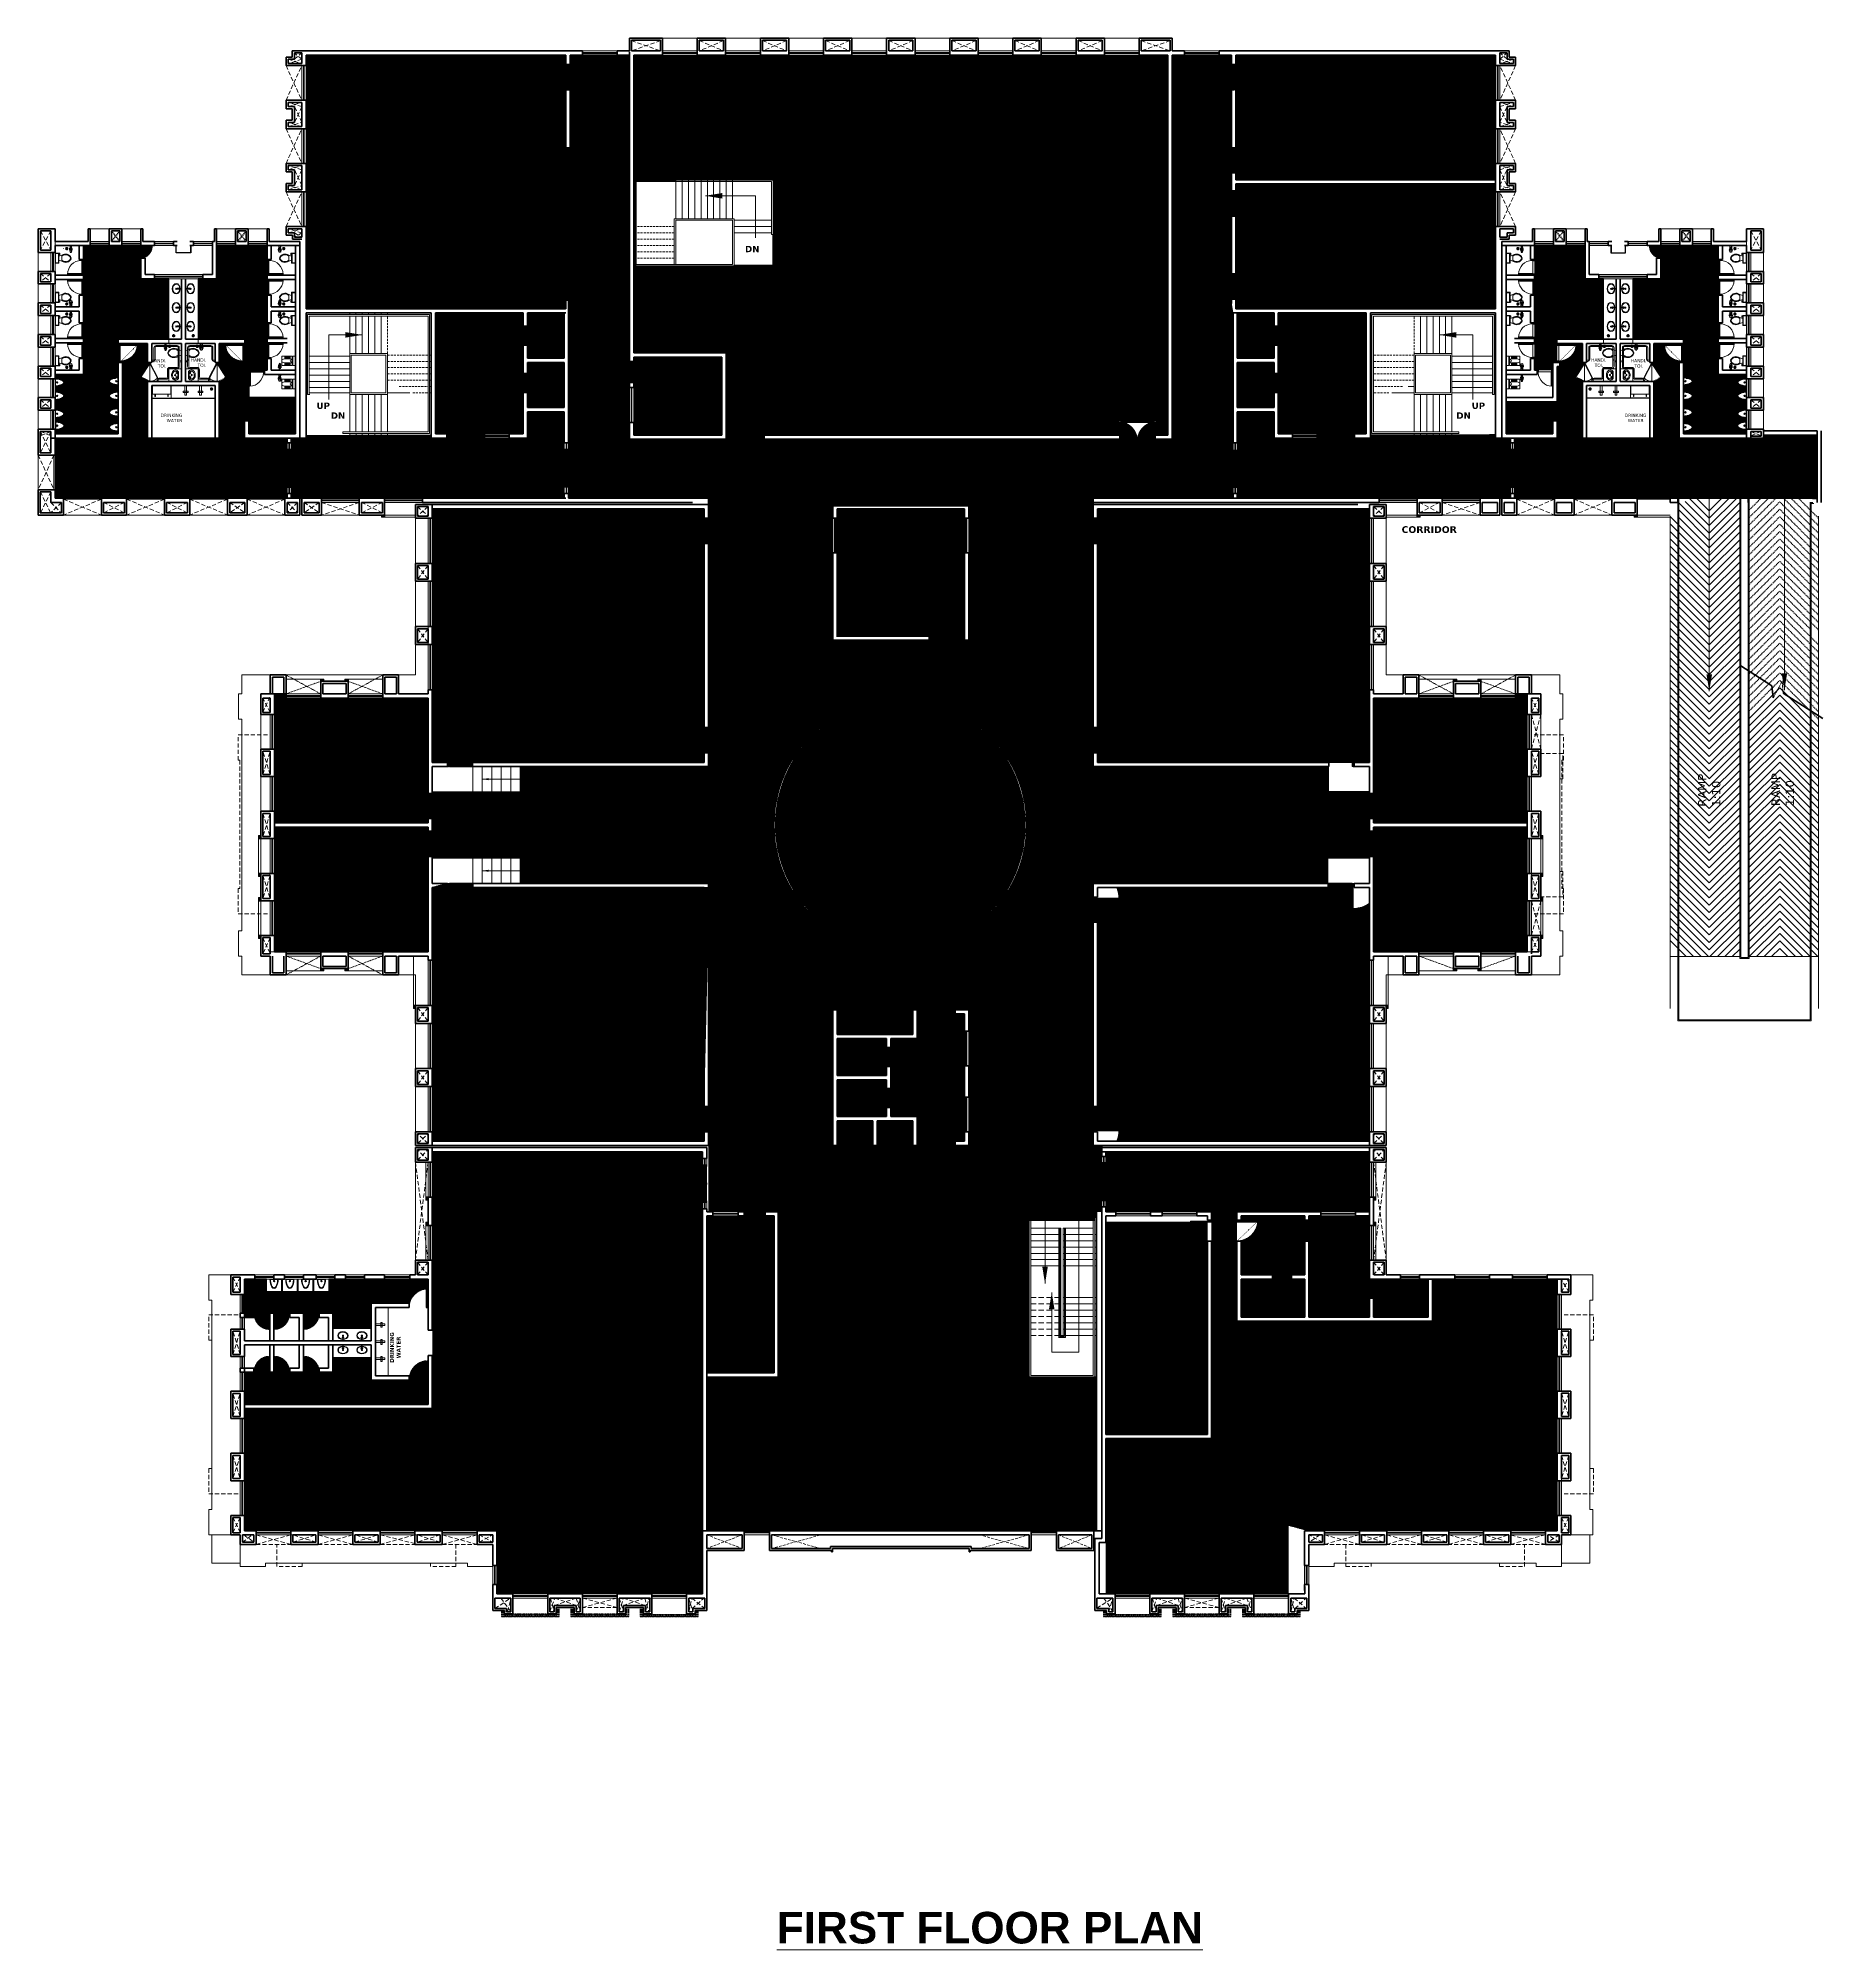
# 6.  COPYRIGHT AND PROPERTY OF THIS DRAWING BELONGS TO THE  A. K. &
# Model space of a CAD drawing. Header units: millimetres. Extents: x -3092155 to -372614, y -7085746 to -5662826.
# Drawn here: x -457415 to -372614, y -5753636 to -5662826 of the extents above; entities outside this region: 1.
import ezdxf

# ---------------------------------------------------------------- set-up
doc = ezdxf.new("R2010")
doc.units = ezdxf.units.MM
doc.header["$LTSCALE"] = 2
doc.header["$MEASUREMENT"] = 0
doc.linetypes.add('DASHED2', pattern=[0.375, 0.25, -0.125])
doc.linetypes.add('HIDDEN', pattern=[0.375, 0.25, -0.125])
for name, color, linetype, lineweight, true_color in [('AEROW', 7, 'Continuous', 15, 0x0d0d0d), ('DOT', 7, 'DASHED2', 0, 0x89067c), ('partation wall', 7, 'Continuous', 20, 0x525023), ('ROAD', 7, 'Continuous', 15, 0x004a6a)]:
    doc.layers.add(name, color=color, linetype=linetype, lineweight=lineweight, true_color=true_color)
for name, color, linetype, lineweight in [('DOOR', 27, 'Continuous', 5), ('door text', 7, 'Continuous', 15), ('DUCT', 37, 'Continuous', 35), ('FIXTURE', 252, 'Continuous', 0), ('glass', 5, 'Continuous', 15), ('Layer1', 251, 'Continuous', 0), ('ldr', 11, 'Continuous', 25), ('RAILING', 47, 'Continuous', 13), ('RAMP', 253, 'Continuous', 9), ('SILL', 74, 'Continuous', 9), ('STAIR', 252, 'Continuous', 9), ('tap', 97, 'Continuous', 25), ('TEXT', 7, 'Continuous', 13), ('WAll', 250, 'Continuous', 35), ('WIN', 5, 'Continuous', 15)]:
    doc.layers.add(name, color=color, linetype=linetype, lineweight=lineweight)
doc.layers.add('Layer3', color=36, linetype='Continuous')
doc.styles.add('250', font='Arial Narrow.ttf', dxfattribs={"width": 0.5, "height": 150})
doc.styles.add('arial', font='')
doc.styles.add('COLOUMNN DIM', font='', dxfattribs={"height": 550})
doc.styles.add('INNER DIM', font='', dxfattribs={"height": 250})
doc.styles.add('New Text Style 0', font='Century Gothic.ttf', dxfattribs={"height": 550})
doc.styles.add('style2', font='')
doc.styles.get('arial').set_extended_font_data('Arial')
doc.styles.get('COLOUMNN DIM').set_extended_font_data('Arial Narrow', bold=True)
doc.styles.get('INNER DIM').set_extended_font_data('Arial Narrow', bold=True)
doc.styles.get('style2').set_extended_font_data('Verdana')
doc.dimstyles.new('INNER DIM', dxfattribs={"dimscale": 0, "dimtxt": 250, "dimasz": 100, "dimexe": 50, "dimexo": 50, "dimgap": 50, "dimtad": 0, "dimdec": 0, "dimzin": 0, "dimdsep": 46, "dimtxsty": 'INNER DIM', "dimblk": 'ARCHTICK', "dimcen": 100, "dimdle": 50, "dimclrd": 256, "dimclre": 256, "dimclrt": 256, "dimadec": 0, "dimazin": 0, "dimtfac": 1, "dimtdec": 0, "dimtix": 1, "dimtmove": 2, "dimatfit": 3, "dimfxl": 50, "dimfxlon": 1, "dimtolj": 1, "dimtzin": 0, "dimlwd": -1, "dimlwe": -1, "dimarcsym": 1})
pattern_1 = [(0, (0, 0), (0, 10), [])]

# ---------------------------------------------------------------- blocks, each defined once
blk = doc.blocks.new('A$C378B1DF0')
at = {"layer": 'DOOR', "ltscale": 0.1}
for p, q in [((1100, 0), (1100, 1196)), ((1150, 0), (1150, 1199)), ((1200, 0), (1100, 0))]:
    blk.add_line(p, q, dxfattribs=at)
blk.add_arc((1200, 0), 1200, 92.38802, 180, dxfattribs=at)
blk = doc.blocks.new('1000 DOOR R')
at = {"layer": 'DOOR', "color": 252, "ltscale": 200}
for p, q in [((-900, -900), (0, -900)), ((-900, -900), (-900, -950)), ((0, -1000), (0, -900)), ((-900, -950), (0, -950))]:
    blk.add_line(p, q, dxfattribs=at)
blk.add_arc((96, -1003), 1001, 95.46124, 174.09882, dxfattribs=at)
blk = doc.blocks.new('A$C44E84F5B')
at = {"layer": 'SILL', "ltscale": 0.1, "extrusion": (0, 0, -1), "xscale": -0.8999999999990947, "yscale": 0.8999999999990947, "zscale": -0.900000000403865, "rotation": 180}
blk.add_blockref('1000 DOOR R', (0, 900), dxfattribs=at)
at = {"layer": 'SILL', "ltscale": 0.1, "extrusion": (0, 0, -1), "xscale": 0.8999999999990947, "yscale": 0.8999999999990947, "zscale": -0.900000000403865}
blk.add_blockref('1000 DOOR R', (0, 900), dxfattribs=at)
blk = doc.blocks.new('_ArchTick')
at = {"color": 0, "linetype": 'ByBlock', "const_width": 0.15}
blk.add_lwpolyline([(-0.5, -0.5), (0.5, 0.5)], dxfattribs=at)
blk = doc.blocks.new('A$C782B46B9')
at = {"layer": 'DOOR', "ltscale": 100}
for p, q in [((999, 50), (0, 50)), ((999, 100), (4, 100)), ((999, 100), (999, 0))]:
    blk.add_line(p, q, dxfattribs=at)
blk.add_arc((999, 0), 1000, 90, 177.13402, dxfattribs=at)
blk = doc.blocks.new('uri')
at = {"layer": 'FIXTURE', "ltscale": 100}
for p, q in [((1256476, -5186874), (1256410, -5186874)), ((1256419, -5186851), (1256469, -5186895)), ((1256467, -5186852), (1256419, -5186897)), ((1256443, -5186842), (1256443, -5186908)), ((1256512, -5187049), (1256512, -5186706)), ((1256537, -5187074), (1256537, -5186680))]:
    blk.add_line(p, q, dxfattribs=at)
blk.add_circle((1256443, -5186874), 33, dxfattribs=at)
blk.add_ellipse((1256537, -5186877), major_axis=(438, 0), ratio=0.449067, start_param=1.570796, end_param=4.712389, dxfattribs=at)
blk.add_open_spline([(1256512, -5186706), (1256509, -5186706), (1256507, -5186706), (1256480, -5186707), (1256456, -5186709), (1256409, -5186714), (1256386, -5186718), (1256342, -5186726), (1256321, -5186732), (1256281, -5186743), (1256263, -5186750), (1256232, -5186763), (1256220, -5186769), (1256197, -5186782), (1256187, -5186788), (1256170, -5186800), (1256164, -5186806), (1256152, -5186817), (1256147, -5186823), (1256139, -5186833), (1256136, -5186838), (1256131, -5186847), (1256129, -5186852), (1256126, -5186861), (1256125, -5186865), (1256124, -5186873), (1256124, -5186878), (1256124, -5186886), (1256125, -5186890), (1256128, -5186899), (1256129, -5186904), (1256134, -5186913), (1256136, -5186917), (1256143, -5186927), (1256147, -5186931), (1256155, -5186941), (1256160, -5186945), (1256171, -5186955), (1256177, -5186959), (1256191, -5186968), (1256198, -5186973), (1256217, -5186984), (1256229, -5186990), (1256256, -5187001), (1256270, -5187007), (1256300, -5187017), (1256316, -5187022), (1256350, -5187030), (1256367, -5187033), (1256403, -5187039), (1256421, -5187042), (1256458, -5187046), (1256477, -5187047), (1256501, -5187048), (1256507, -5187049), (1256512, -5187049)], degree=3, knots=[1.629393, 1.629393, 1.629393, 1.629393, 1.648181, 1.648181, 1.818462, 1.818462, 1.988743, 1.988743, 2.159025, 2.159025, 2.329306, 2.329306, 2.461629, 2.461629, 2.593951, 2.593951, 2.703241, 2.703241, 2.812532, 2.812532, 2.903056, 2.903056, 2.993581, 2.993581, 3.084106, 3.084106, 3.17463, 3.17463, 3.265155, 3.265155, 3.35568, 3.35568, 3.446205, 3.446205, 3.536729, 3.536729, 3.627254, 3.627254, 3.717779, 3.717779, 3.808303, 3.808303, 3.942921, 3.942921, 4.077539, 4.077539, 4.212157, 4.212157, 4.346775, 4.346775, 4.481393, 4.481393, 4.616011, 4.616011, 4.653792, 4.653792, 4.653792, 4.653792], dxfattribs=at)
blk = doc.blocks.new('basin')
at = {"layer": 'FIXTURE', "ltscale": 100}
for p, q in [((-2211988, -6264987), (-2211773, -6264987)), ((-2211988, -6264987), (-2211773, -6264987)), ((-2211988, -6265009), (-2211988, -6264987)), ((-2211773, -6265009), (-2211988, -6265009)), ((-2211773, -6265009), (-2211988, -6265009)), ((-2211834, -6265039), (-2211834, -6264957)), ((-2211834, -6265039), (-2211834, -6264957)), ((-2211821, -6264957), (-2211834, -6264957)), ((-2211821, -6265039), (-2211834, -6265039)), ((-2211821, -6265039), (-2211834, -6265039)), ((-2211821, -6264957), (-2211821, -6265039)), ((-2211821, -6264957), (-2211821, -6265039)), ((-2211773, -6264987), (-2211773, -6265009)), ((-2211773, -6264987), (-2211773, -6265009))]:
    blk.add_line(p, q, dxfattribs=at)
blk.add_ellipse((-2211745, -6265001), major_axis=(0, -247), ratio=0.753978, dxfattribs=at)
blk.add_ellipse((-2211745, -6265001), major_axis=(0, -247), ratio=0.753978, dxfattribs=at)
at = {"layer": 'FIXTURE', "ltscale": 100, "extrusion": (0, 0, -1)}
blk.add_ellipse((-2211748, -6265002), major_axis=(20, -20), ratio=1, start_param=5.497787, end_param=11.780972, dxfattribs=at)
at = {"layer": 'FIXTURE', "ltscale": 100}
blk.add_open_spline([(-2211745, -6265222), (-2211730, -6265222), (-2211715, -6265219), (-2211683, -6265206), (-2211666, -6265195), (-2211635, -6265164), (-2211622, -6265145), (-2211601, -6265101), (-2211593, -6265076), (-2211584, -6265024), (-2211583, -6264997), (-2211588, -6264944), (-2211594, -6264919), (-2211613, -6264872), (-2211625, -6264851), (-2211654, -6264817), (-2211670, -6264803), (-2211704, -6264785), (-2211722, -6264780), (-2211757, -6264778), (-2211775, -6264782), (-2211810, -6264797), (-2211827, -6264808), (-2211857, -6264840), (-2211870, -6264859), (-2211891, -6264904), (-2211898, -6264929), (-2211906, -6264981), (-2211907, -6265008), (-2211901, -6265061), (-2211894, -6265086), (-2211875, -6265132), (-2211863, -6265153), (-2211834, -6265187), (-2211817, -6265200), (-2211783, -6265217), (-2211765, -6265222), (-2211747, -6265222), (-2211746, -6265222), (-2211745, -6265222)], degree=3, knots=[0, 0, 0, 0, 0.297002, 0.297002, 0.648161, 0.648161, 0.99932, 0.99932, 1.350478, 1.350478, 1.701637, 1.701637, 2.052795, 2.052795, 2.403954, 2.403954, 2.755113, 2.755113, 3.106271, 3.106271, 3.45743, 3.45743, 3.808588, 3.808588, 4.159747, 4.159747, 4.510906, 4.510906, 4.862064, 4.862064, 5.213223, 5.213223, 5.564381, 5.564381, 5.91554, 5.91554, 6.266699, 6.266699, 6.283185, 6.283185, 6.283185, 6.283185], dxfattribs=at)
blk.add_open_spline([(-2211745, -6265222), (-2211730, -6265222), (-2211715, -6265219), (-2211683, -6265206), (-2211666, -6265195), (-2211635, -6265164), (-2211622, -6265145), (-2211601, -6265101), (-2211593, -6265076), (-2211584, -6265024), (-2211583, -6264997), (-2211588, -6264944), (-2211594, -6264919), (-2211613, -6264872), (-2211625, -6264851), (-2211654, -6264817), (-2211670, -6264803), (-2211704, -6264785), (-2211722, -6264780), (-2211757, -6264778), (-2211775, -6264782), (-2211810, -6264797), (-2211827, -6264808), (-2211857, -6264840), (-2211870, -6264859), (-2211891, -6264904), (-2211898, -6264929), (-2211906, -6264981), (-2211907, -6265008), (-2211901, -6265061), (-2211894, -6265086), (-2211875, -6265132), (-2211863, -6265153), (-2211834, -6265187), (-2211817, -6265200), (-2211783, -6265217), (-2211765, -6265222), (-2211747, -6265222), (-2211746, -6265222), (-2211745, -6265222)], degree=3, knots=[0, 0, 0, 0, 0.297002, 0.297002, 0.648161, 0.648161, 0.99932, 0.99932, 1.350478, 1.350478, 1.701637, 1.701637, 2.052795, 2.052795, 2.403954, 2.403954, 2.755113, 2.755113, 3.106271, 3.106271, 3.45743, 3.45743, 3.808588, 3.808588, 4.159747, 4.159747, 4.510906, 4.510906, 4.862064, 4.862064, 5.213223, 5.213223, 5.564381, 5.564381, 5.91554, 5.91554, 6.266699, 6.266699, 6.283185, 6.283185, 6.283185, 6.283185], dxfattribs=at)
blk = doc.blocks.new('YHYH')
at = {"layer": 'DOT', "linetype": 'DASHED2', "ltscale": 100}
for p, q in [((-435404, -5887856), (-435404, -5888156)), ((-435379, -5887856), (-435379, -5888131)), ((-435354, -5887856), (-435354, -5888106)), ((-435304, -5887856), (-435304, -5888056)), ((-435304, -5888056), (-432754, -5888056)), ((-435279, -5887856), (-435279, -5888031)), ((-435279, -5888031), (-432779, -5888031)), ((-434826, -5888006), (-433176, -5888006)), ((-432779, -5887706), (-432779, -5888031)), ((-432754, -5887706), (-432754, -5888056)), ((-432704, -5887706), (-432704, -5888106)), ((-432679, -5887706), (-432679, -5888131)), ((-432654, -5887706), (-432654, -5888156)), ((-435404, -5888156), (-432654, -5888156)), ((-435379, -5888131), (-432679, -5888131)), ((-435354, -5888106), (-432704, -5888106))]:
    blk.add_line(p, q, dxfattribs=at)
blk = doc.blocks.new('14')
at = {"layer": 'FIXTURE', "ltscale": 15000}
for centre in [(-65, 9), (-57, 28), (-38, 36), (-38, 9), (-20, 27), (-12, 9), (-57, -8), (-38, -15), (-19, -8)]:
    blk.add_circle(centre, 6.97, dxfattribs=at)
blk = doc.blocks.new('Toilet - top')
for p, q in [((-4.9, -6.4), (-3.4, -6.4)), ((-4.9, -7.1), (-4.9, -6.4)), ((-2.6, -7.1), (-4.9, -7.1)), ((-3.4, -6.4), (-3.4, -6)), ((-2.6, -6), (-2.6, -7.1)), ((-0.4, -6), (-1.9, -10.5)), ((5.6, -10.5), (-0.4, -10.5)), ((5.6, -6), (7.1, -10.5)), ((9.8, -4.5), (9.8, -1.5))]:
    blk.add_line(p, q)
blk.add_lwpolyline([(10.5, -6), (10.5, 0), (-5.2, 0), (-5.2, -6)], close=True)
for points in [[(-4.5, -1.5), (-4.5, -4.5)], [(9, -0.7), (-3.7, -0.7)], [(-3.7, -5.2), (9, -5.2)]]:
    blk.add_lwpolyline(points)
for centre, radius, start, end in [((-3.8, -1.4), 0.663, 81.8699, 188.1301), ((-3.8, -4.6), 0.663, 171.8699, 278.1301), ((5.3, -16.2), 9.13, 141.4691, 248.2606), ((5.8, -16.4), 8.5, 136.3677, 240.998), ((2.6, -22), 2, 240.998, 299.0018), ((2.6, -22.8), 2, 248.2606, 291.7393), ((0, -16.2), 9.13, 291.7393, 38.5307), ((-0.5, -16.4), 8.5, 299.0018, 43.6321), ((9.1, -1.4), 0.663, 351.8699, 98.1301), ((9.1, -4.6), 0.663, 261.8699, 8.1301)]:
    blk.add_arc(centre, radius, start, end)
blk = doc.blocks.new('A$C3DC14F32')
at = {"layer": 'DOOR', "ltscale": 100}
for p, q in [((0, 0), (0, 115)), ((53, 115), (0, 115)), ((53, 115), (53, 757)), ((53, 80), (53, 115)), ((53, 80), (697, 80)), ((65, 0), (65, 80)), ((84, 80), (84, 755)), ((685, 80), (685, 0)), ((697, 115), (697, 80)), ((697, 115), (750, 115)), ((750, 115), (750, 0)), ((65, 0), (0, 0)), ((685, 0), (750, 0))]:
    blk.add_line(p, q, dxfattribs=at)
blk.add_arc((40, 100), 657, 1.30772, 88.89343, dxfattribs=at)
for points in [[(50, 115), (28, 70), (14, 34), (0, 24)], [(26, 115), (8, 92), (10, 56), (0, 44)], [(53, 82), (32, 32), (37, 21), (0, 12)], [(0, 81), (22, 62), (25, 15), (65, 0)], [(62, 80), (49, 49), (54, 24), (4, 0)], [(7, 115), (15, 90), (42, 75), (48, 24), (65, 10)], [(37, 115), (40, 96), (56, 76), (65, 61)], [(743, 115), (735, 90), (708, 75), (702, 24), (685, 10)], [(713, 115), (710, 96), (694, 76), (685, 61)], [(750, 81), (727, 62), (725, 15), (685, 0)], [(688, 80), (701, 49), (696, 24), (746, 0)], [(697, 82), (717, 32), (713, 21), (750, 12)], [(700, 115), (721, 70), (735, 34), (750, 24)], [(723, 115), (742, 92), (739, 56), (750, 44)]]:
    blk.add_spline(points, degree=3, dxfattribs=at)
blk = doc.blocks.new('A$C600A26A3')
at = {"layer": 'FIXTURE', "lineweight": -2, "ltscale": 200}
for p, q in [((118, 288), (118, 427)), ((118, -23), (118, 117)), ((140, 427), (140, 289)), ((140, -23), (140, 115)), ((140, -23), (140, 115)), ((140, -23), (140, 115)), ((161, 427), (161, 290)), ((161, 427), (161, 290)), ((161, -23), (161, 114)), ((161, -23), (161, 114)), ((183, 427), (183, 291)), ((183, -23), (183, 113)), ((205, 427), (205, 292)), ((205, -23), (205, 112)), ((227, 427), (227, 293)), ((227, -23), (227, 111)), ((478, 427), (478, -23)), ((631, 427), (508, 427)), ((508, 427), (508, -23)), ((631, -23), (631, 427)), ((508, -23), (631, -23))]:
    blk.add_line(p, q, dxfattribs=at)
for points in [[(478, 427), (-29, 427), (-29, -23), (478, -23)], [(53, 284), (376, 301)], [(53, 120), (379, 103)], [(249, 294), (249, 427)], [(249, 110), (249, -23)], [(270, 295), (270, 427)], [(270, 109), (270, -23)], [(292, 296), (292, 427)], [(292, 108), (292, -23)], [(314, 297), (314, 427)], [(314, 107), (314, -23)], [(335, 299), (335, 427)], [(335, 106), (335, -23)], [(357, 299), (357, 427)], [(357, 104), (357, -23)], [(379, 301), (379, 427)], [(379, 103), (379, -23)], [(631, -23), (631, 427), (508, 427)]]:
    blk.add_lwpolyline(points, dxfattribs=at)
blk.add_circle((423, 202), 54.8, dxfattribs=at)
for centre, radius, start, end in [((53, 202), 82.2, 90.42668, 269.57332), ((379, 202), 98.7, 264.23257, 91.68425)]:
    blk.add_arc(centre, radius, start, end, dxfattribs=at)
blk = doc.blocks.new('A$C74D42F1A')
at = {"layer": 'FIXTURE', "ltscale": 0.75}
for p, q in [((600, 919), (0, 919)), ((0, 919), (0, 0)), ((600, 0), (600, 919)), ((0, 0), (600, 0)), ((72, 745), (72, 772)), ((72, 772), (183, 772)), ((183, 745), (72, 745)), ((183, 168), (72, 168)), ((72, 168), (72, 141)), ((72, 141), (183, 141)), ((580, 893), (183, 893)), ((183, 893), (183, 19)), ((183, 772), (183, 745)), ((183, 141), (183, 168)), ((183, 19), (580, 19)), ((580, 19), (580, 893))]:
    blk.add_line(p, q, dxfattribs=at)
blk = doc.blocks.new('ryr')
at = {"layer": 'tap', "ltscale": 100}
for p, q in [((1982563, -4956367), (1982561, -4956374)), ((1982561, -4956385), (1982565, -4956394)), ((1982569, -4956358), (1982576, -4956353)), ((1982584, -4956350), (1982590, -4956350)), ((1982598, -4956352), (1982605, -4956355)), ((1982611, -4956361), (1982614, -4956367)), ((1982616, -4956374), (1982616, -4956382)), ((1982666, -4956368), (1982666, -4956388)), ((1982573, -4956401), (1982582, -4956405)), ((1982602, -4956403), (1982593, -4956406)), ((1982614, -4956390), (1982610, -4956396))]:
    blk.add_line(p, q, dxfattribs=at)
blk.add_circle((1982588, -4956378), 20, dxfattribs=at)
for centre, radius, start, end in [((1982556, -4956378), 48, 160.1952, 199.8048), ((1982548, -4956509), 152, 81.7623, 103.9834), ((1982564, -4956380), 34.6, 56.5528, 138.7143), ((1982557, -4956379), 6.73, 307.8899, 56.9197), ((1982563, -4956360), 6.39, 264.6602, 25.1394), ((1982579, -4956350), 4.3, 217.9729, 357.2544), ((1982595, -4956349), 4.62, 195.6991, 319.6996), ((1982609, -4956357), 4.58, 156.5927, 294.6638), ((1982633, -4956441), 80.2, 65.5625, 105.3327), ((1982615, -4956371), 3.66, 111.8615, 279.3097), ((1982617, -4956386), 4.61, 99.2597, 228.4484), ((1982548, -4956247), 152, 256.0166, 279.8379), ((1982564, -4956376), 34.6, 221.3317, 306.2699), ((1982569, -4956398), 5.26, 323.2148, 132.0605), ((1982587, -4956410), 7.04, 39.9617, 136.8268), ((1982588, -4956378), 28, 279.2436, 279.2439), ((1982608, -4956402), 6.38, 69.0303, 190.3369), ((1982633, -4956315), 80.2, 254.6673, 294.4375)]:
    blk.add_arc(centre, radius, start, end, dxfattribs=at)
blk = doc.blocks.new('zzzz')
at = {"layer": 'FIXTURE', "ltscale": 100}
blk.add_lwpolyline([(-1588507, -5738208), (-1588742, -5738208), (-1588742, -5738276), (-1588507, -5738276)], close=True, dxfattribs=at)
blk.add_lwpolyline([(-1588667, -5737950), (-1588667, -5738401), (-1588582, -5738401), (-1588582, -5737950)], dxfattribs=at)
blk = doc.blocks.new('A$C7E617290')
at = {"layer": 'DOOR', "ltscale": 0.1}
for p, q in [((321, 762), (0, 143)), ((343, 750), (22, 132)), ((343, 750), (343, 800)), ((343, 750), (717, 171)), ((364, 764), (738, 185))]:
    blk.add_line(p, q, dxfattribs=at)
at = {"layer": 'ROAD', "ltscale": 0.1}
for q in [(321, 762), (364, 764)]:
    blk.add_line((343, 750), q, dxfattribs=at)
at = {"layer": 'SILL', "ltscale": 0.1}
blk.add_arc((350, 499), 499, 225.48842, 320.91108, dxfattribs=at)
blk = doc.blocks.new('A$C04A64DAF')
at = {"layer": 'FIXTURE', "ltscale": 200}
for p, q in [((-461, 212), (-461, -212)), ((-426, 181), (-413, 196)), ((-426, 181), (-318, 88)), ((-413, 196), (-305, 103)), ((-328, 150), (-368, 104)), ((-368, 104), (-353, 91)), ((-313, 137), (-353, 91)), ((-328, 150), (-313, 137)), ((-318, 88), (-305, 103)), ((-426, -184), (-318, -91)), ((-426, -184), (-413, -199)), ((-413, -199), (-305, -106)), ((-368, -107), (-353, -94)), ((-328, -153), (-368, -107)), ((-313, -140), (-353, -94)), ((-328, -153), (-313, -140)), ((-318, -91), (-305, -106))]:
    blk.add_line(p, q, dxfattribs=at)
for centre, radius in [((-259, -2), 35.3), ((-259, -2), 30.3), ((-278, 1), 3.38), ((-266, 17), 3.38), ((-246, 14), 3.38), ((-271, -17), 3.38), ((-251, -20), 3.38), ((-239, -4), 3.38)]:
    blk.add_circle(centre, radius, dxfattribs=at)
for points, knots in [([(-461, -212), (-449, -229), (-436, -245), (-404, -274), (-385, -288), (-344, -308), (-321, -314), (-275, -320), (-252, -318), (-207, -307), (-186, -297), (-147, -272), (-130, -257), (-99, -222), (-86, -203), (-52, -138), (-38, -87), (-30, 11), (-34, 59), (-54, 137), (-67, 168), (-97, 219), (-113, 239), (-149, 274), (-170, 289), (-216, 310), (-241, 317), (-288, 319), (-309, 317), (-350, 305), (-369, 296), (-404, 274), (-420, 260), (-444, 234), (-453, 223), (-461, 212)], [2.3434037, 2.3434037, 2.3434037, 2.3434037, 2.5639545, 2.5639545, 2.8139838, 2.8139838, 3.0640131, 3.0640131, 3.3140424, 3.3140424, 3.5640717, 3.5640717, 3.814101, 3.814101, 4.0641303, 4.0641303, 4.5927571, 4.5927571, 5.0683134, 5.0683134, 5.4204663, 5.4204663, 5.6957083, 5.6957083, 5.9709503, 5.9709503, 6.2461923, 6.2461923, 6.4748705, 6.4748705, 6.7035486, 6.7035486, 6.9322268, 6.9322268, 7.0813743, 7.0813743, 7.0813743, 7.0813743]), ([(-388, 149), (-396, 135), (-403, 119), (-414, 85), (-418, 68), (-426, 16), (-426, -18), (-416, -85), (-406, -116), (-391, -147), (-390, -149), (-388, -152)], [0.8939572, 0.8939572, 0.8939572, 0.8939572, 1.1258009, 1.1258009, 1.3576445, 1.3576445, 1.7805276, 1.7805276, 2.2034108, 2.2034108, 2.2476354, 2.2476354, 2.2476354, 2.2476354]), ([(-376, -171), (-367, -185), (-356, -196), (-332, -218), (-317, -227), (-286, -239), (-270, -242), (-233, -240), (-212, -234), (-174, -210), (-156, -193), (-126, -150), (-114, -124), (-97, -68), (-93, -38), (-92, 23), (-95, 54), (-110, 111), (-121, 137), (-150, 182), (-167, 201), (-205, 227), (-225, 235), (-261, 239), (-276, 238), (-306, 229), (-320, 222), (-347, 203), (-359, 190), (-373, 173), (-375, 169), (-377, 166)], [2.3559854, 2.3559854, 2.3559854, 2.3559854, 2.5901664, 2.5901664, 2.8792758, 2.8792758, 3.1683852, 3.1683852, 3.5483217, 3.5483217, 3.9282582, 3.9282582, 4.3081948, 4.3081948, 4.6881313, 4.6881313, 5.0680679, 5.0680679, 5.4480044, 5.4480044, 5.827941, 5.827941, 6.2078775, 6.2078775, 6.4799802, 6.4799802, 6.752083, 6.752083, 7.0241857, 7.0241857, 7.0813743, 7.0813743, 7.0813743, 7.0813743])]:
    blk.add_open_spline(points, degree=3, knots=knots, dxfattribs=at)
blk = doc.blocks.new('A$C74827424')
at = {"layer": 'Layer3'}
for p, q in [((0, 0.4), (0, 1.1)), ((2.9, 0.4), (2.9, 1.1))]:
    blk.add_line(p, q, dxfattribs=at)
for points in [[(0.5, 0.3), (0, 0.3), (0, 0.5), (0.5, 0.5)], [(2.4, 0.5), (2.9, 0.5), (2.9, 0.3), (2.4, 0.3)]]:
    blk.add_lwpolyline(points, dxfattribs=at)
blk.add_lwpolyline([(0.5, 0.8), (2.4, 0.8), (2.4, 0), (0.5, 0)], close=True, dxfattribs=at)
blk = doc.blocks.new('A$C7AA60F0C')
at = {"layer": 'FIXTURE', "ltscale": 100}
for p, q in [((403, 285), (247, 337)), ((247, 285), (247, 78)), ((403, 78), (247, 26)), ((403, 285), (403, 78)), ((394, -199), (403, -199))]:
    blk.add_line(p, q, dxfattribs=at)
at = {"layer": 'FIXTURE', "ltscale": 100, "extrusion": (0, 0, -1)}
for centre, major_axis, start_param, end_param in [((-178, 181), (48.9, -48.9), 1.97677, 2.735616), ((50, 90), (223, -223), 2.735616, 4.599479), ((50, 273), (223, 223), 1.683704, 3.547566), ((-152, 181), (48.9, 48.9), 3.42081, 4.433168), ((44, 73), (208, -208), 2.862371, 4.688514), ((44, 290), (208, -208), 0.023871, 1.850014)]:
    blk.add_ellipse(centre, major_axis=major_axis, ratio=1, start_param=start_param, end_param=end_param, dxfattribs=at)
at = {"layer": 'FIXTURE', "ltscale": 100, "xscale": -28.69686868808184, "yscale": 28.69686868808184, "zscale": 28.69686868808184, "rotation": 270}
blk.add_blockref('A$C74827424', (371, -262), dxfattribs=at)
blk = doc.blocks.new('A$C7E2B4B46')
at = {"layer": 'RAILING', "ltscale": 0.1}
h = blk.add_hatch(color=256, dxfattribs=at)
h.set_gradient(color1=(245, 10, 245), color2=(225, 9, 225), one_color=1, tint=0.46, name='CYLINDER')
h.paths.add_polyline_path([(123, -803, -1), (83, -803, -1), (123, -803)])
h = blk.add_hatch(color=256, dxfattribs=at)
h.set_gradient(color1=(245, 10, 245), color2=(225, 9, 225), one_color=1, tint=0.46, name='CYLINDER')
h.paths.add_polyline_path([(167, -147, -1), (127, -147, -1), (167, -147)])
h = blk.add_hatch(color=256, dxfattribs=at)
h.set_gradient(color1=(245, 10, 245), color2=(225, 9, 225), one_color=1, tint=0.46, name='CYLINDER')
h.paths.add_polyline_path([(1273, -147, -1), (1233, -147, -1), (1273, -147)])
h = blk.add_hatch(color=256, dxfattribs=at)
h.set_gradient(color1=(245, 10, 245), color2=(225, 9, 225), one_color=1, tint=0.46, name='CYLINDER')
h.paths.add_polyline_path([(1295, -785, -1), (1255, -785, -1), (1295, -785)])
h = blk.add_hatch(color=256, dxfattribs=at)
h.set_gradient(color1=(245, 10, 245), color2=(225, 9, 225), one_color=1, tint=0.46, name='CYLINDER')
h.paths.add_polyline_path([(320, -1697, -1), (280, -1697, -1), (320, -1697)])
h = blk.add_hatch(color=256, dxfattribs=at)
h.set_gradient(color1=(245, 10, 245), color2=(225, 9, 225), one_color=1, tint=0.46, name='CYLINDER')
h.paths.add_polyline_path([(767, -1187, -1), (807, -1187, -1), (767, -1187)])
at = {"layer": 'RAILING'}
for p, q in [((50, -800), (0, -800)), ((50, -850), (0, -850)), ((100, -750), (100, -200)), ((150, -750), (150, -200)), ((1200, -100), (200, -100)), ((1200, -150), (200, -150)), ((1250, -200), (1250, -1090)), ((1300, -200), (1300, -1090)), ((253, -1750), (253, -1800)), ((303, -1750), (303, -1800)), ((353, -1650), (690, -1650)), ((353, -1700), (690, -1700)), ((740, -1600), (740, -1240)), ((790, -1600), (790, -1240)), ((840, -1140), (1200, -1140)), ((840, -1190), (1200, -1190))]:
    blk.add_line(p, q, dxfattribs=at)
for centre in [(103, -803), (147, -147), (1253, -147), (1275, -785), (300, -1697), (787, -1187)]:
    blk.add_circle(centre, 20, dxfattribs=at)
for centre, radius, start, end in [((50, -750), 50, 270, 0), ((50, -750), 100, 270, 0), ((200, -200), 100, 90, 180), ((200, -200), 50, 90, 180), ((1200, -200), 100, 0, 90), ((1200, -200), 50, 0, 90), ((353, -1750), 100, 90, 180), ((353, -1750), 50, 90, 180), ((690, -1600), 50, 270, 0), ((690, -1600), 100, 270, 0), ((840, -1240), 100, 90, 180), ((840, -1240), 50, 90, 180), ((1200, -1090), 100, 270, 0), ((1200, -1090), 50, 270, 0)]:
    blk.add_arc(centre, radius, start, end, dxfattribs=at)

msp = doc.modelspace()

# ---------------------------------------------------------------- hatches: boundary and pattern name
at = {"layer": 'TEXT', "lineweight": 50, "ltscale": 100, "true_color": 0xe08a6e, "transparency": 33554585}
h = msp.add_hatch(dxfattribs=at)
h.set_pattern_fill('_USER', color=23, scale=10, pattern_type=0)
h.set_pattern_definition(pattern_1)
h.paths.add_polyline_path([(-432339, -5665259, -0.354207), (-433338, -5664126), (-432139, -5664126), (-432139, -5664076), (-432339, -5664076), (-432339, -5663626), (-438620, -5663626), (-444690, -5663626), (-444690, -5664126), (-444690, -5665801), (-444690, -5667126), (-444690, -5668776), (-444690, -5668801), (-444690, -5669551), (-432339, -5669551), (-432339, -5669226), (-432139, -5669226), (-432139, -5669176), (-433338, -5669176, -0.354207), (-432339, -5668043)])
at = {"layer": 'TEXT', "lineweight": 50, "ltscale": 100, "true_color": 0xd8cdbe, "transparency": 33554661}
h = msp.add_hatch(dxfattribs=at)
h.set_pattern_fill('_USER', color=254, scale=10, pattern_type=0)
h.set_pattern_definition(pattern_1)
h.paths.add_polyline_path([(-429319, -5663626), (-429904, -5663626), (-431554, -5663626), (-432139, -5663626), (-432139, -5664076), (-432139, -5664176), (-432139, -5665276), (-432139, -5668026), (-432139, -5668026), (-432139, -5669126), (-432139, -5669226), (-432339, -5669226), (-432339, -5669551), (-444690, -5669551), (-444690, -5670126), (-444690, -5671776), (-444690, -5672376), (-444690, -5675676), (-432339, -5675676), (-432339, -5675226), (-432164, -5675226), (-432139, -5675276), (-432215, -5675276), (-432215, -5681876), (-429319, -5681876), (-429319, -5681076), (-429319, -5679426), (-429319, -5679176), (-429319, -5678176)])
at = {"layer": 'TEXT', "lineweight": 50, "ltscale": 100, "true_color": 0x9fa8da, "transparency": 33554597}
h = msp.add_hatch(dxfattribs=at)
h.set_pattern_fill('_USER', color=253, scale=10, pattern_type=0)
h.set_pattern_definition(pattern_1)
edge = h.paths.add_edge_path()
edge.add_line((-403731, -5663650), (-429119, -5663650))
edge.add_line((-429119, -5663650), (-429119, -5673576))
edge.add_line((-429119, -5673576), (-428994, -5673576))
edge.add_line((-428994, -5673576), (-428994, -5669626))
edge.add_line((-428994, -5669626), (-427119, -5669626))
edge.add_line((-427119, -5669626), (-427119, -5669551))
edge.add_line((-427119, -5669551), (-422494, -5669551))
edge.add_line((-422494, -5669551), (-422494, -5672146))
edge.add_line((-422494, -5672146), (-422494, -5673617))
edge.add_line((-422494, -5673617), (-424344, -5673617))
edge.add_line((-424344, -5673617), (-424344, -5673651))
edge.add_line((-424344, -5673651), (-429119, -5673651))
edge.add_line((-429119, -5673651), (-429119, -5677776))
edge.add_line((-429119, -5677776), (-424724, -5677776))
edge.add_line((-424724, -5677776), (-424724, -5681876))
edge.add_line((-424724, -5681876), (-424679, -5681876))
edge.add_line((-424679, -5681876), (-424679, -5681066))
edge.add_line((-424679, -5681066), (-424634, -5681066))
edge.add_ellipse((-424727, -5681963), major_axis=(-332, 838), ratio=1, start_angle=253.92631, end_angle=332.51389, ccw=False)
edge.add_line((-423830, -5681876), (-423819, -5681876))
edge.add_ellipse((-422922, -5681963), major_axis=(332, 838), ratio=1, start_angle=27.48611, end_angle=106.07369, ccw=False)
edge.add_line((-423014, -5681066), (-422969, -5681066))
edge.add_line((-422969, -5681066), (-422969, -5681668))
edge.add_line((-422969, -5681668), (-408492, -5681668))
edge.add_line((-408492, -5681668), (-408492, -5674151))
edge.add_line((-408492, -5674151), (-403731, -5674151))
edge.add_line((-403731, -5674151), (-403731, -5663650))
at = {"layer": 'TEXT', "lineweight": 50, "ltscale": 100, "true_color": 0xd8cdbe, "transparency": 33554661}
h = msp.add_hatch(dxfattribs=at)
h.set_pattern_fill('_USER', color=254, scale=10, pattern_type=0)
h.set_pattern_definition(pattern_1)
h.paths.add_polyline_path([(-400710, -5675426), (-400709, -5675226), (-400709, -5675126), (-400709, -5674026), (-400709, -5671276), (-400709, -5670176), (-400709, -5670076), (-400709, -5670076), (-400709, -5669226), (-400709, -5669126), (-400709, -5668026), (-400709, -5665276), (-400709, -5664176), (-400709, -5664076), (-400709, -5663626), (-401295, -5663626), (-402945, -5663626), (-403529, -5663626), (-403529, -5681876), (-400635, -5681882), (-400635, -5675876)])
at = {"layer": 'TEXT', "lineweight": 50, "ltscale": 100, "true_color": 0x7ae4ea, "transparency": 33554597}
h = msp.add_hatch(dxfattribs=at)
h.set_pattern_fill('_USER', color=141, scale=10, pattern_type=0)
h.set_pattern_definition(pattern_1)
h.paths.add_polyline_path([(-388160, -5665776), (-388160, -5664126), (-388160, -5664126), (-388160, -5663626), (-400509, -5663626), (-400509, -5664076), (-400709, -5664076), (-400709, -5664126), (-399510, -5664126, -0.354207), (-400509, -5665259), (-400509, -5668043, -0.354207), (-399510, -5669176), (-400709, -5669176), (-400709, -5669226), (-400509, -5669226), (-400509, -5669551), (-388160, -5669551), (-388160, -5668776), (-388160, -5667126)])
h.paths.add_polyline_path([(-399513, -5664176), (-400709, -5664176), (-400709, -5665276, 0.389983)], flags=0)
h.paths.add_polyline_path([(-400509, -5668043, 0.041887), (-400709, -5668026), (-400709, -5669126), (-399513, -5669126, 0.342502)])
at = {"layer": 'TEXT', "lineweight": 50, "ltscale": 100, "true_color": 0xe08a6e, "transparency": 33554585}
h = msp.add_hatch(dxfattribs=at)
h.set_pattern_fill('_USER', color=23, scale=10, pattern_type=0)
h.set_pattern_definition(pattern_1)
h.paths.add_polyline_path([(-432139, -5664176), (-433335, -5664176, 0.389983), (-432139, -5665276)])
h.paths.add_polyline_path([(-432139, -5668026), (-432139, -5668026, 0.389983), (-433335, -5669126), (-432139, -5669126)])
at = {"layer": 'TEXT', "lineweight": 50, "ltscale": 100, "true_color": 0x7ae4ea, "transparency": 33554597}
h = msp.add_hatch(dxfattribs=at)
h.set_pattern_fill('_USER', color=141, scale=10, pattern_type=0)
h.set_pattern_definition(pattern_1)
h.paths.add_polyline_path([(-399513, -5664176), (-400709, -5664176), (-400709, -5665276, 0.389983)])
at = {"layer": 'TEXT', "lineweight": 50, "ltscale": 100, "true_color": 0xfff59d, "transparency": 33554636}
h = msp.add_hatch(dxfattribs=at)
h.set_pattern_fill('_USER', color=51, scale=10, pattern_type=0)
h.set_pattern_definition(pattern_1)
h.paths.add_polyline_path([(-432339, -5671276), (-432139, -5671276, -0.402058), (-433338, -5670126), (-432139, -5670126), (-432139, -5670076), (-432339, -5670076), (-432339, -5669751), (-444690, -5669751), (-444690, -5670126), (-444690, -5671776), (-444690, -5672376), (-444690, -5675676), (-432339, -5675676), (-432339, -5675276), (-432164, -5675276), (-432164, -5675226), (-433363, -5675226, -0.360036), (-432339, -5674089)])
at = {"layer": 'TEXT', "lineweight": 50, "ltscale": 100, "true_color": 0xf48fb1, "transparency": 33554585}
h = msp.add_hatch(dxfattribs=at)
h.set_pattern_fill('_USER', color=231, scale=10, pattern_type=0)
h.set_pattern_definition(pattern_1)
h.paths.add_polyline_path([(-388181, -5669766), (-400499, -5669766), (-400499, -5670115), (-399495, -5670115), (-399495, -5671264), (-400502, -5671264), (-400502, -5674017), (-399510, -5674017), (-399510, -5674053), (-399510, -5675178), (-400495, -5675178), (-400494, -5675665), (-388181, -5675665)])
h.paths.add_polyline_path([(-399513, -5670176), (-400709, -5670176), (-400709, -5671276, 0.389983)])
h.paths.add_polyline_path([(-400709, -5675176), (-400709, -5675126), (-399513, -5675126, 0.389983), (-400709, -5674026), (-400509, -5674026), (-400509, -5671264), (-400502, -5671264), (-400502, -5674017), (-399510, -5674017), (-399510, -5674053), (-399510, -5675180, 0.011196), (-399513, -5675126), (-400709, -5675126)])
h = msp.add_hatch(dxfattribs=at)
h.set_pattern_fill('_USER', color=231, scale=10, pattern_type=0)
h.set_pattern_definition(pattern_1)
h.paths.add_polyline_path([(-399495, -5670115), (-399510, -5670115, -0.355147), (-400502, -5671258), (-400502, -5671264), (-399495, -5671264)])
at = {"layer": 'TEXT', "lineweight": 50, "ltscale": 100, "true_color": 0xfff59d, "transparency": 33554636}
h = msp.add_hatch(dxfattribs=at)
h.set_pattern_fill('_USER', color=51, scale=10, pattern_type=0)
h.set_pattern_definition(pattern_1)
h.paths.add_polyline_path([(-432139, -5670176), (-433335, -5670176, 0.389984), (-432139, -5671276)])
h.paths.add_polyline_path([(-432139, -5674076), (-432164, -5674076, 0.389983), (-433360, -5675176), (-432164, -5675176)])
at = {"layer": 'TEXT', "lineweight": 50, "ltscale": 100, "true_color": 0xf48fb1, "transparency": 33554585}
h = msp.add_hatch(dxfattribs=at)
h.set_pattern_fill('_USER', color=231, scale=10, pattern_type=0)
h.set_pattern_definition(pattern_1)
h.paths.add_polyline_path([(-399513, -5670176), (-400709, -5670176), (-400709, -5671276, 0.389983)])
h.paths.add_polyline_path([(-400709, -5674026), (-400709, -5675126), (-399513, -5675126, 0.389983)])
at = {"layer": 'TEXT', "lineweight": 50, "ltscale": 100, "true_color": 0x7fe5c8, "transparency": 33554610}
h = msp.add_hatch(dxfattribs=at)
h.set_pattern_fill('_USER', color=111, scale=10, pattern_type=0)
h.set_pattern_definition(pattern_1)
edge = h.paths.add_edge_path()
edge.add_line((-451214, -5674257), (-451889, -5674257))
edge.add_line((-451889, -5674257), (-452539, -5674257))
edge.add_line((-452539, -5674257), (-452539, -5673273))
edge.add_ellipse((-452593, -5672674), major_axis=(-215, 561), ratio=1, start_angle=164.54691, end_angle=243.18449)
edge.add_line((-451995, -5672736), (-452535, -5672736))
edge.add_line((-452535, -5672736), (-452535, -5672676))
edge.add_line((-452535, -5672676), (-452539, -5672676))
edge.add_line((-452539, -5672676), (-453439, -5672676))
edge.add_line((-453439, -5672676), (-454039, -5672676))
edge.add_line((-454039, -5672676), (-455114, -5672676))
edge.add_line((-455114, -5672676), (-455264, -5672676))
edge.add_line((-455264, -5672676), (-455264, -5673332))
edge.add_line((-455264, -5673332), (-455263, -5673332))
edge.add_spline(control_points=[(-455270, -5673367), (-455268, -5673358), (-455266, -5673347), (-455264, -5673336)], knot_values=[90.318451, 90.318451, 90.318451, 90.318451, 114.848064, 114.848064, 114.848064, 114.848064], degree=3, periodic=0)
edge.add_line((-455264, -5673336), (-455264, -5673397))
edge.add_line((-455264, -5673397), (-455344, -5673397))
edge.add_line((-455344, -5673397), (-455344, -5674017))
edge.add_line((-455344, -5674017), (-455264, -5674017))
edge.add_line((-455264, -5674017), (-455264, -5674082))
edge.add_line((-455264, -5674082), (-455264, -5674282))
edge.add_line((-455264, -5674282), (-455264, -5674347))
edge.add_line((-455264, -5674347), (-455344, -5674347))
edge.add_line((-455344, -5674347), (-455344, -5674967))
edge.add_line((-455344, -5674967), (-455264, -5674967))
edge.add_line((-455264, -5674967), (-455264, -5675032))
edge.add_line((-455264, -5675032), (-455264, -5676345))
edge.add_line((-455264, -5676345), (-455263, -5676345))
edge.add_spline(control_points=[(-455270, -5676380), (-455268, -5676371), (-455266, -5676360), (-455264, -5676349)], knot_values=[90.318451, 90.318451, 90.318451, 90.318451, 114.848064, 114.848064, 114.848064, 114.848064], degree=3, periodic=0)
edge.add_line((-455264, -5676349), (-455264, -5676410))
edge.add_line((-455264, -5676410), (-455344, -5676410))
edge.add_line((-455344, -5676410), (-455344, -5677030))
edge.add_line((-455344, -5677030), (-455264, -5677030))
edge.add_line((-455264, -5677030), (-455264, -5677095))
edge.add_line((-455264, -5677095), (-455264, -5677295))
edge.add_line((-455264, -5677295), (-455264, -5677360))
edge.add_line((-455264, -5677360), (-455344, -5677360))
edge.add_line((-455344, -5677360), (-455344, -5677980))
edge.add_line((-455344, -5677980), (-455264, -5677980))
edge.add_line((-455264, -5677980), (-455264, -5678045))
edge.add_line((-455264, -5678045), (-455264, -5678801))
edge.add_line((-455264, -5678801), (-456614, -5678801))
edge.add_line((-456614, -5678801), (-456614, -5679001))
edge.add_line((-456614, -5679001), (-456614, -5679439))
edge.add_line((-456614, -5679439), (-455939, -5679439))
edge.add_line((-455939, -5679439), (-455939, -5679489))
edge.add_line((-455939, -5679489), (-456614, -5679489))
edge.add_line((-456614, -5679489), (-456614, -5679618))
edge.add_ellipse((-456614, -5679814), major_axis=(438, 0), ratio=0.449067, start_angle=270, end_angle=450, ccw=False)
edge.add_line((-456614, -5680011), (-456614, -5680189))
edge.add_line((-456614, -5680189), (-455939, -5680189))
edge.add_line((-455939, -5680189), (-455939, -5680239))
edge.add_line((-455939, -5680239), (-456614, -5680239))
edge.add_line((-456614, -5680239), (-456614, -5680471))
edge.add_ellipse((-456614, -5680668), major_axis=(-438, 0), ratio=0.449067, start_angle=90, end_angle=270, ccw=False)
edge.add_line((-456614, -5680865), (-456614, -5680939))
edge.add_line((-456614, -5680939), (-455939, -5680939))
edge.add_line((-455939, -5680939), (-455939, -5680989))
edge.add_line((-455939, -5680989), (-456614, -5680989))
edge.add_line((-456614, -5680989), (-456614, -5681039))
edge.add_ellipse((-456604, -5681237), major_axis=(-438, 0), ratio=0.449067, start_angle=90, end_angle=270)
edge.add_line((-456614, -5681434), (-456614, -5681626))
edge.add_line((-456614, -5681626), (-453614, -5681626))
edge.add_line((-453614, -5681626), (-453614, -5681502))
edge.add_ellipse((-453614, -5681306), major_axis=(-438, 0), ratio=0.449067, start_angle=-90, end_angle=90)
edge.add_line((-453614, -5681109), (-453614, -5681020))
edge.add_line((-453614, -5681020), (-454364, -5681020))
edge.add_line((-454364, -5681020), (-454364, -5680970))
edge.add_line((-454364, -5680970), (-453614, -5680970))
edge.add_line((-453614, -5680970), (-453614, -5680799))
edge.add_ellipse((-453614, -5680602), major_axis=(438, 0), ratio=0.449067, start_angle=90, end_angle=270, ccw=False)
edge.add_line((-453614, -5680406), (-453614, -5680270))
edge.add_line((-453614, -5680270), (-454364, -5680270))
edge.add_line((-454364, -5680270), (-454364, -5680220))
edge.add_line((-454364, -5680220), (-453614, -5680220))
edge.add_line((-453614, -5680220), (-453614, -5680011))
edge.add_ellipse((-453614, -5679814), major_axis=(-438, 0), ratio=0.449067, start_angle=-90, end_angle=90)
edge.add_line((-453614, -5679618), (-453614, -5679520))
edge.add_line((-453614, -5679520), (-454364, -5679520))
edge.add_line((-454364, -5679520), (-454364, -5679470))
edge.add_line((-454364, -5679470), (-453614, -5679470))
edge.add_line((-453614, -5679470), (-453614, -5678770))
edge.add_line((-453614, -5678770), (-454364, -5678770))
edge.add_line((-454364, -5678770), (-454364, -5678720))
edge.add_line((-454364, -5678720), (-453614, -5678720))
edge.add_line((-453614, -5678720), (-453614, -5678224))
edge.add_spline(control_points=[(-453606, -5678185), (-453609, -5678195), (-453611, -5678208), (-453614, -5678221)], knot_values=[90.318451, 90.318451, 90.318451, 90.318451, 114.848064, 114.848064, 114.848064, 114.848064], degree=3, periodic=0)
edge.add_line((-453614, -5678221), (-453614, -5678148))
edge.add_line((-453614, -5678148), (-453518, -5678148))
edge.add_line((-453518, -5678148), (-453518, -5677404))
edge.add_line((-453518, -5677404), (-453614, -5677404))
edge.add_line((-453614, -5677404), (-453614, -5677326))
edge.add_line((-453614, -5677326), (-453614, -5677326))
edge.add_spline(control_points=[(-453614, -5677331), (-453611, -5677344), (-453609, -5677357), (-453606, -5677368)], knot_values=[90.318451, 90.318451, 90.318451, 90.318451, 114.848064, 114.848064, 114.848064, 114.848064], degree=3, periodic=0)
edge.add_line((-453614, -5677329), (-453614, -5677126))
edge.add_line((-453614, -5677126), (-451214, -5677126))
edge.add_line((-451214, -5677126), (-451214, -5674257))
edge = h.paths.add_edge_path(flags=16)
edge.add_arc((-453779, -5678935), 90, -11.73187, 0, ccw=False)
edge.add_spline(control_points=[(-453691, -5678953), (-453676, -5678952), (-453662, -5678951), (-453644, -5678951), (-453642, -5678951), (-453639, -5678950)], knot_values=[1.629393, 1.629393, 1.629393, 1.629393, 1.733136, 1.733136, 1.751923, 1.751923, 1.751923, 1.751923], degree=3, periodic=0)
edge.add_line((-453639, -5678950), (-453639, -5679293))
edge.add_spline(control_points=[(-453639, -5679293), (-453644, -5679293), (-453650, -5679293), (-453674, -5679292), (-453693, -5679291), (-453730, -5679287), (-453749, -5679284), (-453784, -5679278), (-453801, -5679274), (-453835, -5679266), (-453851, -5679262), (-453881, -5679252), (-453895, -5679246), (-453922, -5679234), (-453935, -5679228), (-453953, -5679218), (-453961, -5679213), (-453974, -5679204), (-453980, -5679199), (-453991, -5679190), (-453996, -5679185), (-454004, -5679176), (-454008, -5679171), (-454015, -5679162), (-454017, -5679157), (-454022, -5679148), (-454023, -5679144), (-454026, -5679135), (-454027, -5679131), (-454027, -5679122), (-454027, -5679118), (-454026, -5679110), (-454025, -5679105), (-454022, -5679096), (-454020, -5679092), (-454015, -5679083), (-454012, -5679078), (-454004, -5679068), (-453999, -5679062), (-453987, -5679051), (-453981, -5679045), (-453964, -5679033), (-453954, -5679026), (-453931, -5679014), (-453919, -5679008), (-453890, -5678995), (-453873, -5678989), (-453855, -5678984)], knot_values=[2.172745, 2.172745, 2.172745, 2.172745, 2.210527, 2.210527, 2.345145, 2.345145, 2.479763, 2.479763, 2.61438, 2.61438, 2.748998, 2.748998, 2.883616, 2.883616, 3.018234, 3.018234, 3.108759, 3.108759, 3.199284, 3.199284, 3.289808, 3.289808, 3.380333, 3.380333, 3.470858, 3.470858, 3.561382, 3.561382, 3.651907, 3.651907, 3.742432, 3.742432, 3.832957, 3.832957, 3.923481, 3.923481, 4.014006, 4.014006, 4.123296, 4.123296, 4.232586, 4.232586, 4.364909, 4.364909, 4.497232, 4.497232, 4.653792, 4.653792, 4.653792, 4.653792], degree=3, periodic=0)
edge.add_arc((-453779, -5678935), 90, 180, 212.71092, ccw=False)
edge.add_arc((-453779, -5678935), 90, 0, 180, ccw=False)
h.paths.add_polyline_path([(-453702, -5678935, -1), (-453856, -5678935, -1)], flags=0)
h.paths.add_polyline_path([(-453750, -5678890, -1.362243), (-453784, -5678892, -1.031349), (-453809, -5678892, -1.362243), (-453775, -5678891, -1.031349)], flags=0)
h.paths.add_polyline_path([(-453723, -5678915, -1), (-453749, -5678915, -1)], flags=0)
h.paths.add_polyline_path([(-453808, -5678919, -1), (-453833, -5678919, -1)], flags=0)
h.paths.add_polyline_path([(-453766, -5678935, -1), (-453792, -5678935, -1)], flags=0)
h.paths.add_polyline_path([(-453722, -5678952, -1), (-453747, -5678952, -1)], flags=0)
h.paths.add_polyline_path([(-453809, -5678957, -0.320657), (-453805, -5678971, -0.697496), (-453783, -5678979, -1), (-453808, -5678979, -0.320657), (-453812, -5678965, -0.697496), (-453834, -5678957, -1)], flags=0)
h.paths.add_polyline_path([(-453748, -5678976, -1), (-453773, -5678976, -1)], flags=0)
h.paths.add_polyline_path([(-453675, -5679119, -1), (-453741, -5679119, -1)], flags=0)
h.paths.add_polyline_path([(-453708, -5679117), (-453706, -5679119), (-453708, -5679119)], flags=0)
edge = h.paths.add_edge_path(flags=16)
edge.add_arc((-456449, -5678966), 90, -49.8409, 0, ccw=False)
edge.add_spline(control_points=[(-456391, -5679035), (-456387, -5679036), (-456382, -5679037), (-456358, -5679045), (-456339, -5679051), (-456309, -5679064), (-456297, -5679070), (-456274, -5679083), (-456264, -5679090), (-456247, -5679102), (-456240, -5679107), (-456229, -5679119), (-456224, -5679124), (-456216, -5679135), (-456213, -5679139), (-456208, -5679149), (-456206, -5679153), (-456203, -5679162), (-456202, -5679166), (-456201, -5679175), (-456201, -5679179), (-456201, -5679187), (-456202, -5679192), (-456204, -5679200), (-456206, -5679205), (-456211, -5679214), (-456213, -5679219), (-456220, -5679228), (-456224, -5679233), (-456232, -5679242), (-456237, -5679247), (-456248, -5679256), (-456254, -5679261), (-456267, -5679270), (-456274, -5679274), (-456293, -5679285), (-456306, -5679291), (-456332, -5679303), (-456347, -5679308), (-456377, -5679318), (-456393, -5679323), (-456426, -5679331), (-456444, -5679335), (-456479, -5679341), (-456498, -5679343), (-456535, -5679347), (-456554, -5679349), (-456578, -5679350), (-456584, -5679350), (-456589, -5679350)], knot_values=[2.121685, 2.121685, 2.121685, 2.121685, 2.159025, 2.159025, 2.329306, 2.329306, 2.461629, 2.461629, 2.593951, 2.593951, 2.703241, 2.703241, 2.812532, 2.812532, 2.903056, 2.903056, 2.993581, 2.993581, 3.084106, 3.084106, 3.17463, 3.17463, 3.265155, 3.265155, 3.35568, 3.35568, 3.446205, 3.446205, 3.536729, 3.536729, 3.627254, 3.627254, 3.717779, 3.717779, 3.808303, 3.808303, 3.942921, 3.942921, 4.077539, 4.077539, 4.212157, 4.212157, 4.346775, 4.346775, 4.481393, 4.481393, 4.616011, 4.616011, 4.653792, 4.653792, 4.653792, 4.653792], degree=3, periodic=0)
edge.add_line((-456589, -5679350), (-456589, -5679007))
edge.add_spline(control_points=[(-456589, -5679007), (-456586, -5679007), (-456584, -5679007), (-456563, -5679008), (-456545, -5679009), (-456527, -5679011)], knot_values=[1.629393, 1.629393, 1.629393, 1.629393, 1.648181, 1.648181, 1.774791, 1.774791, 1.774791, 1.774791], degree=3, periodic=0)
edge.add_arc((-456449, -5678966), 90, 180, 209.66866, ccw=False)
edge.add_arc((-456449, -5678966), 90, 0, 180, ccw=False)
h.paths.add_polyline_path([(-456372, -5678966, -1), (-456526, -5678966, -1)], flags=0)
h.paths.add_polyline_path([(-456394, -5678946, -1), (-456419, -5678946, -1)], flags=0)
h.paths.add_polyline_path([(-456420, -5678922, -1.362243), (-456454, -5678923, -1.031349), (-456479, -5678924, -1.362243), (-456445, -5678922, -1.031349)], flags=0)
h.paths.add_polyline_path([(-456392, -5678983, -1), (-456417, -5678983, -1)], flags=0)
h.paths.add_polyline_path([(-456437, -5678966, -1), (-456462, -5678966, -1)], flags=0)
h.paths.add_polyline_path([(-456419, -5679008, -1), (-456444, -5679008, -1)], flags=0)
h.paths.add_polyline_path([(-456504, -5678951, -1), (-456479, -5678951, -1)], flags=0)
h.paths.add_polyline_path([(-456453, -5679010, -1), (-456478, -5679010, -0.320657), (-456482, -5678996, -0.697496), (-456504, -5678988, -1), (-456479, -5678988, -0.320657), (-456475, -5679002, -0.697496)], flags=0)
h.paths.add_polyline_path([(-456487, -5679176, -1), (-456553, -5679176, -1)], flags=0)
h.paths.add_polyline_path([(-456520, -5679174), (-456520, -5679176), (-456522, -5679176)], flags=0)
h = msp.add_hatch(dxfattribs=at)
h.set_pattern_fill('_USER', color=111, scale=10, pattern_type=0)
h.set_pattern_definition(pattern_1)
edge = h.paths.add_edge_path()
edge.add_spline(control_points=[(-446532, -5674998), (-446535, -5675007), (-446537, -5675018), (-446539, -5675028)], knot_values=[90.318451, 90.318451, 90.318451, 90.318451, 114.848064, 114.848064, 114.848064, 114.848064], degree=3, periodic=0)
edge.add_line((-446539, -5675028), (-446539, -5674967))
edge.add_line((-446539, -5674967), (-446459, -5674967))
edge.add_line((-446459, -5674967), (-446459, -5674347))
edge.add_line((-446459, -5674347), (-446539, -5674347))
edge.add_line((-446539, -5674347), (-446539, -5674282))
edge.add_line((-446539, -5674282), (-446540, -5674282))
edge.add_spline(control_points=[(-446539, -5674286), (-446537, -5674297), (-446535, -5674308), (-446532, -5674317)], knot_values=[90.318451, 90.318451, 90.318451, 90.318451, 114.848064, 114.848064, 114.848064, 114.848064], degree=3, periodic=0)
edge.add_line((-446539, -5674286), (-446539, -5674079))
edge.add_spline(control_points=[(-446532, -5674048), (-446535, -5674057), (-446537, -5674068), (-446539, -5674078)], knot_values=[90.318451, 90.318451, 90.318451, 90.318451, 114.848064, 114.848064, 114.848064, 114.848064], degree=3, periodic=0)
edge.add_line((-446539, -5674078), (-446539, -5674017))
edge.add_line((-446539, -5674017), (-446459, -5674017))
edge.add_line((-446459, -5674017), (-446459, -5673397))
edge.add_line((-446459, -5673397), (-446539, -5673397))
edge.add_line((-446539, -5673397), (-446539, -5673332))
edge.add_line((-446539, -5673332), (-446539, -5672676))
edge.add_line((-446539, -5672676), (-447439, -5672676))
edge.add_line((-447439, -5672676), (-448039, -5672676))
edge.add_line((-448039, -5672676), (-448939, -5672676))
edge.add_line((-448939, -5672676), (-448939, -5674257))
edge.add_line((-448939, -5674257), (-449589, -5674257))
edge.add_line((-449589, -5674257), (-449814, -5674257))
edge.add_line((-449814, -5674257), (-449814, -5677126))
edge.add_line((-449814, -5677126), (-447601, -5677126))
edge.add_line((-447601, -5677126), (-447601, -5677331))
edge.add_line((-447601, -5677331), (-447601, -5677404))
edge.add_line((-447601, -5677404), (-447697, -5677404))
edge.add_line((-447697, -5677404), (-447697, -5678148))
edge.add_line((-447697, -5678148), (-447601, -5678148))
edge.add_spline(control_points=[(-447601, -5678148), (-447603, -5678168), (-447606, -5678187), (-447616, -5678195)], knot_values=[79.971714, 79.971714, 79.971714, 79.971714, 119.414811, 119.414811, 119.414811, 119.414811], degree=3, periodic=0)
edge.add_spline(control_points=[(-447616, -5678195), (-447615, -5678203), (-447615, -5678215), (-447615, -5678226)], knot_values=[84.998887, 84.998887, 84.998887, 84.998887, 104.00512, 104.00512, 104.00512, 104.00512], degree=3, periodic=0)
edge.add_line((-447615, -5678226), (-447739, -5678226))
edge.add_line((-447739, -5678226), (-447739, -5678426))
edge.add_line((-447739, -5678426), (-447614, -5678426))
edge.add_line((-447614, -5678426), (-447614, -5678444))
edge.add_line((-447614, -5678444), (-447614, -5680101))
edge.add_line((-447614, -5680101), (-445189, -5680101))
edge.add_line((-445189, -5680101), (-445189, -5679901))
edge.add_line((-445189, -5679901), (-447414, -5679901))
edge.add_line((-447414, -5679901), (-447414, -5678601))
edge.add_spline(control_points=[(-447380, -5678608), (-447388, -5678605), (-447399, -5678603), (-447410, -5678601)], knot_values=[90.318451, 90.318451, 90.318451, 90.318451, 114.848064, 114.848064, 114.848064, 114.848064], degree=3, periodic=0)
edge.add_line((-447410, -5678601), (-447349, -5678601))
edge.add_line((-447349, -5678601), (-447349, -5678681))
edge.add_line((-447349, -5678681), (-446729, -5678681))
edge.add_line((-446729, -5678681), (-446729, -5678601))
edge.add_line((-446729, -5678601), (-446664, -5678601))
edge.add_line((-446664, -5678601), (-446664, -5678601))
edge.add_line((-446664, -5678601), (-446539, -5678601))
edge.add_line((-446539, -5678601), (-446539, -5678041))
edge.add_spline(control_points=[(-446532, -5678010), (-446535, -5678019), (-446537, -5678030), (-446539, -5678041)], knot_values=[90.318451, 90.318451, 90.318451, 90.318451, 114.848064, 114.848064, 114.848064, 114.848064], degree=3, periodic=0)
edge.add_line((-446539, -5678041), (-446539, -5677980))
edge.add_line((-446539, -5677980), (-446459, -5677980))
edge.add_line((-446459, -5677980), (-446459, -5677360))
edge.add_line((-446459, -5677360), (-446539, -5677360))
edge.add_line((-446539, -5677360), (-446539, -5677295))
edge.add_line((-446539, -5677295), (-446540, -5677295))
edge.add_spline(control_points=[(-446539, -5677299), (-446537, -5677310), (-446535, -5677321), (-446532, -5677330)], knot_values=[90.318451, 90.318451, 90.318451, 90.318451, 114.848064, 114.848064, 114.848064, 114.848064], degree=3, periodic=0)
edge.add_line((-446539, -5677299), (-446539, -5677091))
edge.add_spline(control_points=[(-446532, -5677060), (-446535, -5677069), (-446537, -5677080), (-446539, -5677091)], knot_values=[90.318451, 90.318451, 90.318451, 90.318451, 114.848064, 114.848064, 114.848064, 114.848064], degree=3, periodic=0)
edge.add_line((-446539, -5677091), (-446539, -5677030))
edge.add_line((-446539, -5677030), (-446459, -5677030))
edge.add_line((-446459, -5677030), (-446459, -5676410))
edge.add_line((-446459, -5676410), (-446539, -5676410))
edge.add_line((-446539, -5676410), (-446539, -5676345))
edge.add_line((-446539, -5676345), (-446539, -5675028))
h = msp.add_hatch(dxfattribs=at)
h.set_pattern_fill('_USER', color=111, scale=10, pattern_type=0)
h.set_pattern_definition(pattern_1)
edge = h.paths.add_edge_path()
edge.add_line((-383035, -5674257), (-383260, -5674257))
edge.add_line((-383260, -5674257), (-383910, -5674257))
edge.add_line((-383910, -5674257), (-383910, -5672676))
edge.add_line((-383910, -5672676), (-384810, -5672676))
edge.add_line((-384810, -5672676), (-385410, -5672676))
edge.add_line((-385410, -5672676), (-386310, -5672676))
edge.add_line((-386310, -5672676), (-386310, -5673336))
edge.add_spline(control_points=[(-386317, -5673367), (-386314, -5673358), (-386312, -5673347), (-386310, -5673336)], knot_values=[90.318451, 90.318451, 90.318451, 90.318451, 114.848064, 114.848064, 114.848064, 114.848064], degree=3, periodic=0)
edge.add_line((-386310, -5673336), (-386310, -5673397))
edge.add_line((-386310, -5673397), (-386310, -5674017))
edge.add_line((-386310, -5674017), (-386310, -5674082))
edge.add_line((-386310, -5674082), (-386310, -5674286))
edge.add_spline(control_points=[(-386317, -5674317), (-386314, -5674308), (-386312, -5674297), (-386310, -5674286)], knot_values=[90.318451, 90.318451, 90.318451, 90.318451, 114.848064, 114.848064, 114.848064, 114.848064], degree=3, periodic=0)
edge.add_line((-386310, -5674286), (-386310, -5674347))
edge.add_line((-386310, -5674347), (-386390, -5674347))
edge.add_line((-386390, -5674347), (-386390, -5674967))
edge.add_line((-386390, -5674967), (-386310, -5674967))
edge.add_line((-386310, -5674967), (-386310, -5675032))
edge.add_line((-386310, -5675032), (-386310, -5676349))
edge.add_spline(control_points=[(-386317, -5676380), (-386314, -5676371), (-386312, -5676360), (-386310, -5676349)], knot_values=[90.318451, 90.318451, 90.318451, 90.318451, 114.848064, 114.848064, 114.848064, 114.848064], degree=3, periodic=0)
edge.add_line((-386310, -5676349), (-386310, -5676410))
edge.add_line((-386310, -5676410), (-386310, -5677030))
edge.add_line((-386310, -5677030), (-386310, -5677095))
edge.add_line((-386310, -5677095), (-386310, -5677299))
edge.add_spline(control_points=[(-386317, -5677330), (-386314, -5677321), (-386312, -5677310), (-386310, -5677299)], knot_values=[90.318451, 90.318451, 90.318451, 90.318451, 114.848064, 114.848064, 114.848064, 114.848064], degree=3, periodic=0)
edge.add_line((-386310, -5677299), (-386310, -5677360))
edge.add_line((-386310, -5677360), (-386320, -5677980))
edge.add_line((-386320, -5677980), (-386371, -5677980))
edge.add_spline(control_points=[(-386371, -5677980), (-386376, -5677983), (-386389, -5677989), (-386403, -5678007), (-386418, -5678008), (-386425, -5678008)], knot_values=[0, 0, 0, 0, 17.492596, 43.105093, 62.340173, 62.340173, 62.340173, 62.340173], degree=3, periodic=0)
edge.add_line((-386425, -5678008), (-386425, -5678018))
edge.add_spline(control_points=[(-386425, -5678018), (-386418, -5678027), (-386403, -5678046), (-386370, -5678027), (-386358, -5678041), (-386355, -5678045)], knot_values=[0, 0, 0, 0, 29.907638, 65.495558, 81.06831, 81.06831, 81.06831, 81.06831], degree=3, periodic=0)
edge.add_line((-386355, -5678045), (-386310, -5678045))
edge.add_line((-386310, -5678045), (-386310, -5678563))
edge.add_line((-386310, -5678563), (-385435, -5678563))
edge.add_line((-385435, -5678563), (-385435, -5678226))
edge.add_line((-385435, -5678226), (-385249, -5678226))
edge.add_spline(control_points=[(-385240, -5678185), (-385244, -5678195), (-385246, -5678208), (-385248, -5678221)], knot_values=[90.318451, 90.318451, 90.318451, 90.318451, 114.848064, 114.848064, 114.848064, 114.848064], degree=3, periodic=0)
edge.add_line((-385248, -5678221), (-385248, -5678148))
edge.add_line((-385248, -5678148), (-385236, -5678148))
edge.add_line((-385236, -5678148), (-385236, -5677404))
edge.add_line((-385236, -5677404), (-385175, -5677404))
edge.add_spline(control_points=[(-385175, -5677404), (-385169, -5677401), (-385153, -5677393), (-385137, -5677372), (-385118, -5677371), (-385110, -5677371)], knot_values=[0, 0, 0, 0, 17.492596, 43.105093, 62.340173, 62.340173, 62.340173, 62.340173], degree=3, periodic=0)
edge.add_line((-385110, -5677371), (-385110, -5677358))
edge.add_spline(control_points=[(-385110, -5677358), (-385119, -5677348), (-385137, -5677325), (-385176, -5677348), (-385190, -5677331), (-385195, -5677326)], knot_values=[0, 0, 0, 0, 29.907638, 65.495558, 81.06831, 81.06831, 81.06831, 81.06831], degree=3, periodic=0)
edge.add_line((-385195, -5677326), (-385248, -5677326))
edge.add_line((-385248, -5677326), (-385248, -5677126))
edge.add_line((-385248, -5677126), (-383035, -5677126))
edge.add_line((-383035, -5677126), (-383035, -5674257))
h = msp.add_hatch(dxfattribs=at)
h.set_pattern_fill('_USER', color=111, scale=10, pattern_type=0)
h.set_pattern_definition(pattern_1)
edge = h.paths.add_edge_path()
edge.add_line((-377585, -5675032), (-377586, -5675032))
edge.add_spline(control_points=[(-377579, -5674998), (-377581, -5675007), (-377583, -5675018), (-377585, -5675028)], knot_values=[90.318451, 90.318451, 90.318451, 90.318451, 114.848064, 114.848064, 114.848064, 114.848064], degree=3, periodic=0)
edge.add_line((-377585, -5675028), (-377585, -5674967))
edge.add_line((-377585, -5674967), (-377505, -5674967))
edge.add_line((-377505, -5674967), (-377505, -5674347))
edge.add_line((-377505, -5674347), (-377585, -5674347))
edge.add_line((-377585, -5674347), (-377585, -5674282))
edge.add_line((-377585, -5674282), (-377585, -5674082))
edge.add_line((-377585, -5674082), (-377585, -5674017))
edge.add_line((-377585, -5674017), (-377505, -5674017))
edge.add_line((-377505, -5674017), (-377505, -5673397))
edge.add_line((-377505, -5673397), (-377585, -5673397))
edge.add_line((-377585, -5673397), (-377585, -5673332))
edge.add_line((-377585, -5673332), (-377585, -5672676))
edge.add_line((-377585, -5672676), (-377910, -5672676))
edge.add_line((-377910, -5672676), (-378810, -5672676))
edge.add_line((-378810, -5672676), (-379410, -5672676))
edge.add_line((-379410, -5672676), (-380314, -5672676))
edge.add_line((-380314, -5672676), (-380314, -5672736))
edge.add_line((-380314, -5672736), (-380854, -5672736))
edge.add_ellipse((-380256, -5672674), major_axis=(215, 561), ratio=1, start_angle=116.81551, end_angle=195.45309)
edge.add_line((-380310, -5673273), (-380310, -5674257))
edge.add_line((-380310, -5674257), (-380960, -5674257))
edge.add_line((-380960, -5674257), (-381635, -5674257))
edge.add_line((-381635, -5674257), (-381635, -5677126))
edge.add_line((-381635, -5677126), (-379235, -5677126))
edge.add_line((-379235, -5677126), (-379235, -5677329))
edge.add_spline(control_points=[(-379243, -5677368), (-379240, -5677357), (-379238, -5677344), (-379235, -5677331)], knot_values=[90.318451, 90.318451, 90.318451, 90.318451, 114.848064, 114.848064, 114.848064, 114.848064], degree=3, periodic=0)
edge.add_line((-379235, -5677331), (-379235, -5677404))
edge.add_line((-379235, -5677404), (-379331, -5677404))
edge.add_line((-379331, -5677404), (-379331, -5678148))
edge.add_line((-379331, -5678148), (-379235, -5678148))
edge.add_line((-379235, -5678148), (-379235, -5678226))
edge.add_line((-379235, -5678226), (-379235, -5678226))
edge.add_spline(control_points=[(-379235, -5678221), (-379238, -5678208), (-379240, -5678195), (-379243, -5678185)], knot_values=[90.318451, 90.318451, 90.318451, 90.318451, 114.848064, 114.848064, 114.848064, 114.848064], degree=3, periodic=0)
edge.add_line((-379235, -5678224), (-379235, -5678720))
edge.add_line((-379235, -5678720), (-378485, -5678720))
edge.add_line((-378485, -5678720), (-378485, -5678770))
edge.add_line((-378485, -5678770), (-379235, -5678770))
edge.add_line((-379235, -5678770), (-379235, -5679470))
edge.add_line((-379235, -5679470), (-378485, -5679470))
edge.add_line((-378485, -5679470), (-378485, -5679520))
edge.add_line((-378485, -5679520), (-379235, -5679520))
edge.add_line((-379235, -5679520), (-379235, -5679618))
edge.add_ellipse((-379235, -5679814), major_axis=(438, 0), ratio=0.449067, start_angle=270, end_angle=450, ccw=False)
edge.add_line((-379235, -5680011), (-379235, -5680220))
edge.add_line((-379235, -5680220), (-378485, -5680220))
edge.add_line((-378485, -5680220), (-378485, -5680270))
edge.add_line((-378485, -5680270), (-379235, -5680270))
edge.add_line((-379235, -5680270), (-379235, -5680406))
edge.add_ellipse((-379235, -5680602), major_axis=(-438, 0), ratio=0.449067, start_angle=90, end_angle=270)
edge.add_line((-379235, -5680799), (-379235, -5680970))
edge.add_line((-379235, -5680970), (-378485, -5680970))
edge.add_line((-378485, -5680970), (-378485, -5681020))
edge.add_line((-378485, -5681020), (-379235, -5681020))
edge.add_line((-379235, -5681020), (-379235, -5681109))
edge.add_ellipse((-379235, -5681306), major_axis=(438, 0), ratio=0.449067, start_angle=270, end_angle=450, ccw=False)
edge.add_line((-379235, -5681502), (-379235, -5681626))
edge.add_line((-379235, -5681626), (-376635, -5681626))
edge.add_line((-376635, -5681626), (-376235, -5681626))
edge.add_line((-376235, -5681626), (-376235, -5681434))
edge.add_ellipse((-376245, -5681237), major_axis=(438, 0), ratio=0.449067, start_angle=90, end_angle=270, ccw=False)
edge.add_line((-376235, -5681039), (-376235, -5680989))
edge.add_line((-376235, -5680989), (-376910, -5680989))
edge.add_line((-376910, -5680989), (-376910, -5680939))
edge.add_line((-376910, -5680939), (-376235, -5680939))
edge.add_line((-376235, -5680939), (-376235, -5680865))
edge.add_ellipse((-376235, -5680668), major_axis=(438, 0), ratio=0.449067, start_angle=90, end_angle=270, ccw=False)
edge.add_line((-376235, -5680471), (-376235, -5680239))
edge.add_line((-376235, -5680239), (-376910, -5680239))
edge.add_line((-376910, -5680239), (-376910, -5680189))
edge.add_line((-376910, -5680189), (-376235, -5680189))
edge.add_line((-376235, -5680189), (-376235, -5680011))
edge.add_ellipse((-376235, -5679814), major_axis=(-438, 0), ratio=0.449067, start_angle=-90, end_angle=90, ccw=False)
edge.add_line((-376235, -5679618), (-376235, -5679489))
edge.add_line((-376235, -5679489), (-376910, -5679489))
edge.add_line((-376910, -5679489), (-376910, -5679439))
edge.add_line((-376910, -5679439), (-376235, -5679439))
edge.add_line((-376235, -5679439), (-376235, -5678801))
edge.add_line((-376235, -5678801), (-377585, -5678801))
edge.add_line((-377585, -5678801), (-377585, -5678045))
edge.add_line((-377585, -5678045), (-377586, -5678045))
edge.add_spline(control_points=[(-377579, -5678010), (-377581, -5678019), (-377583, -5678030), (-377585, -5678041)], knot_values=[90.318451, 90.318451, 90.318451, 90.318451, 114.848064, 114.848064, 114.848064, 114.848064], degree=3, periodic=0)
edge.add_line((-377585, -5678041), (-377585, -5677980))
edge.add_line((-377585, -5677980), (-377505, -5677980))
edge.add_line((-377505, -5677980), (-377505, -5677360))
edge.add_line((-377505, -5677360), (-377585, -5677360))
edge.add_line((-377585, -5677360), (-377585, -5677295))
edge.add_line((-377585, -5677295), (-377585, -5677095))
edge.add_line((-377585, -5677095), (-377585, -5677030))
edge.add_line((-377585, -5677030), (-377505, -5677030))
edge.add_line((-377505, -5677030), (-377505, -5676410))
edge.add_line((-377505, -5676410), (-377585, -5676410))
edge.add_line((-377585, -5676410), (-377585, -5676345))
edge.add_line((-377585, -5676345), (-377585, -5675032))
edge = h.paths.add_edge_path(flags=16)
edge.add_arc((-379070, -5678935), 90, -32.71092, 0, ccw=False)
edge.add_spline(control_points=[(-378994, -5678984), (-378976, -5678989), (-378959, -5678995), (-378930, -5679008), (-378918, -5679014), (-378895, -5679026), (-378885, -5679033), (-378868, -5679045), (-378862, -5679051), (-378850, -5679062), (-378845, -5679068), (-378837, -5679078), (-378834, -5679083), (-378829, -5679092), (-378827, -5679096), (-378824, -5679105), (-378823, -5679109), (-378822, -5679118), (-378822, -5679122), (-378822, -5679131), (-378823, -5679135), (-378826, -5679144), (-378827, -5679148), (-378832, -5679157), (-378834, -5679162), (-378841, -5679171), (-378845, -5679176), (-378853, -5679185), (-378858, -5679190), (-378869, -5679199), (-378875, -5679204), (-378888, -5679213), (-378896, -5679218), (-378914, -5679228), (-378927, -5679234), (-378954, -5679246), (-378968, -5679252), (-378998, -5679262), (-379014, -5679266), (-379048, -5679274), (-379065, -5679278), (-379100, -5679284), (-379119, -5679287), (-379156, -5679291), (-379175, -5679292), (-379199, -5679293), (-379205, -5679293), (-379210, -5679293)], knot_values=[2.172745, 2.172745, 2.172745, 2.172745, 2.329306, 2.329306, 2.461629, 2.461629, 2.593951, 2.593951, 2.703241, 2.703241, 2.812532, 2.812532, 2.903056, 2.903056, 2.993581, 2.993581, 3.084106, 3.084106, 3.17463, 3.17463, 3.265155, 3.265155, 3.35568, 3.35568, 3.446205, 3.446205, 3.536729, 3.536729, 3.627254, 3.627254, 3.717779, 3.717779, 3.808303, 3.808303, 3.942921, 3.942921, 4.077539, 4.077539, 4.212157, 4.212157, 4.346775, 4.346775, 4.481393, 4.481393, 4.616011, 4.616011, 4.653792, 4.653792, 4.653792, 4.653792], degree=3, periodic=0)
edge.add_line((-379210, -5679293), (-379210, -5678950))
edge.add_spline(control_points=[(-379210, -5678950), (-379207, -5678951), (-379205, -5678951), (-379187, -5678951), (-379173, -5678952), (-379158, -5678953)], knot_values=[1.629393, 1.629393, 1.629393, 1.629393, 1.648181, 1.648181, 1.751923, 1.751923, 1.751923, 1.751923], degree=3, periodic=0)
edge.add_arc((-379070, -5678935), 90, 180, 191.73187, ccw=False)
edge.add_arc((-379070, -5678935), 90, 0, 180, ccw=False)
h.paths.add_polyline_path([(-378993, -5678935, -1), (-379147, -5678935, -1)], flags=0)
h.paths.add_polyline_path([(-379065, -5678892, -0.969604), (-379040, -5678892, -0.421689), (-379037, -5678910, -0.650135), (-379016, -5678919, -1), (-379041, -5678919, -0.421689), (-379044, -5678902, -1.269468), (-379074, -5678891, -1.328212), (-379104, -5678906, -1.470285), (-379126, -5678915, -1.343441), (-379096, -5678899, -0.793854)], flags=0)
h.paths.add_polyline_path([(-379057, -5678935, -1), (-379083, -5678935, -1)], flags=0)
h.paths.add_polyline_path([(-379102, -5678952, -0.385244), (-379098, -5678968, -1.313879), (-379066, -5678978, -1.268713), (-379037, -5678965, -1.433701), (-379015, -5678957, -1.285661), (-379044, -5678971, -0.774858), (-379076, -5678977, -0.963586), (-379101, -5678976, -0.385244), (-379106, -5678960, -0.680793), (-379127, -5678952, -1)], flags=0)
h.paths.add_polyline_path([(-379108, -5679119, -1), (-379174, -5679119, -1)], flags=0)
h.paths.add_polyline_path([(-379141, -5679119), (-379143, -5679119), (-379141, -5679117)], flags=0)
edge = h.paths.add_edge_path(flags=16)
edge.add_arc((-376400, -5678966), 90, -29.66866, 0, ccw=False)
edge.add_spline(control_points=[(-376322, -5679011), (-376304, -5679009), (-376286, -5679008), (-376265, -5679007), (-376263, -5679007), (-376260, -5679007)], knot_values=[1.629393, 1.629393, 1.629393, 1.629393, 1.756003, 1.756003, 1.774791, 1.774791, 1.774791, 1.774791], degree=3, periodic=0)
edge.add_line((-376260, -5679007), (-376260, -5679350))
edge.add_spline(control_points=[(-376260, -5679350), (-376265, -5679350), (-376271, -5679350), (-376295, -5679349), (-376314, -5679347), (-376351, -5679343), (-376370, -5679341), (-376405, -5679335), (-376423, -5679331), (-376456, -5679323), (-376472, -5679318), (-376502, -5679308), (-376517, -5679303), (-376543, -5679291), (-376556, -5679285), (-376575, -5679274), (-376582, -5679270), (-376595, -5679261), (-376601, -5679256), (-376612, -5679247), (-376617, -5679242), (-376626, -5679233), (-376629, -5679228), (-376636, -5679219), (-376639, -5679214), (-376643, -5679205), (-376645, -5679200), (-376647, -5679192), (-376648, -5679187), (-376648, -5679179), (-376648, -5679175), (-376647, -5679166), (-376646, -5679162), (-376643, -5679153), (-376641, -5679149), (-376636, -5679139), (-376633, -5679135), (-376626, -5679124), (-376620, -5679119), (-376609, -5679107), (-376602, -5679102), (-376585, -5679090), (-376575, -5679083), (-376552, -5679070), (-376540, -5679064), (-376510, -5679051), (-376491, -5679045), (-376467, -5679037), (-376462, -5679036), (-376458, -5679035)], knot_values=[2.121685, 2.121685, 2.121685, 2.121685, 2.159466, 2.159466, 2.294084, 2.294084, 2.428702, 2.428702, 2.56332, 2.56332, 2.697938, 2.697938, 2.832556, 2.832556, 2.967174, 2.967174, 3.057698, 3.057698, 3.148223, 3.148223, 3.238748, 3.238748, 3.329273, 3.329273, 3.419797, 3.419797, 3.510322, 3.510322, 3.600847, 3.600847, 3.691371, 3.691371, 3.781896, 3.781896, 3.872421, 3.872421, 3.962946, 3.962946, 4.072236, 4.072236, 4.181526, 4.181526, 4.313849, 4.313849, 4.446171, 4.446171, 4.616453, 4.616453, 4.653792, 4.653792, 4.653792, 4.653792], degree=3, periodic=0)
edge.add_arc((-376400, -5678966), 90, 180, 229.8409, ccw=False)
edge.add_arc((-376400, -5678966), 90, 0, 180, ccw=False)
h.paths.add_polyline_path([(-376323, -5678966, -1), (-376477, -5678966, -1)], flags=0)
h.paths.add_polyline_path([(-376426, -5678930, -0.793854), (-376395, -5678923, -0.969604), (-376370, -5678924, -0.421689), (-376366, -5678941, -0.650135), (-376345, -5678951, -1), (-376370, -5678951, -0.421689), (-376374, -5678933, -1.269468), (-376404, -5678922, -1.328212), (-376433, -5678938, -1.470285), (-376455, -5678946, -1.343441)], flags=0)
h.paths.add_polyline_path([(-376432, -5678983, -0.385244), (-376427, -5678999, -1.313879), (-376396, -5679009, -1.268713), (-376367, -5678996, -1.433701), (-376345, -5678988, -1.285661), (-376374, -5679002, -0.774858), (-376405, -5679009, -0.963586), (-376431, -5679008, -0.385244), (-376435, -5678991, -0.680793), (-376457, -5678983, -1)], flags=0)
h.paths.add_polyline_path([(-376387, -5678966, -1), (-376412, -5678966, -1)], flags=0)
h.paths.add_polyline_path([(-376296, -5679176, -1), (-376362, -5679176, -1)], flags=0)
h.paths.add_polyline_path([(-376327, -5679176), (-376329, -5679176), (-376329, -5679174)], flags=0)
at = {"layer": 'TEXT', "lineweight": 50, "ltscale": 100, "true_color": 0xa5d6a7, "transparency": 33554610}
h = msp.add_hatch(dxfattribs=at)
h.set_pattern_fill('_USER', color=253, scale=10, pattern_type=0)
h.set_pattern_definition(pattern_1)
edge = h.paths.add_edge_path()
edge.add_line((-403729, -5674154), (-408489, -5674154))
edge.add_line((-408489, -5674154), (-408489, -5681676))
edge.add_line((-408489, -5681676), (-406035, -5681676))
edge.add_line((-406035, -5681676), (-406035, -5680949))
edge.add_ellipse((-406082, -5681963), major_axis=(-332, 838), ratio=1, start_angle=253.87631, end_angle=332.51389, ccw=False)
edge.add_ellipse((-404277, -5681963), major_axis=(332, 838), ratio=1, start_angle=27.48611, end_angle=106.12369)
edge.add_line((-404325, -5680949), (-404325, -5681676))
edge.add_line((-404325, -5681676), (-403729, -5681676))
edge.add_line((-403729, -5681676), (-403729, -5674154))
at = {"layer": 'TEXT', "lineweight": 50, "ltscale": 100, "true_color": 0xc5e1a5, "transparency": 33554623}
h = msp.add_hatch(dxfattribs=at)
h.set_pattern_fill('_USER', color=9, scale=10, pattern_type=0)
h.set_pattern_definition(pattern_1)
edge = h.paths.add_edge_path()
edge.add_line((-434365, -5677401), (-434165, -5677401))
edge.add_line((-434165, -5677401), (-434165, -5678026))
edge.add_line((-434165, -5678026), (-432416, -5678026))
edge.add_line((-432416, -5678026), (-432416, -5675876))
edge.add_line((-432416, -5675876), (-434165, -5675876))
edge.add_line((-434165, -5675876), (-434165, -5676501))
edge.add_line((-434165, -5676501), (-434365, -5676501))
edge.add_line((-434365, -5676501), (-434365, -5675876))
edge.add_line((-434365, -5675876), (-438540, -5675876))
edge.add_line((-438540, -5675876), (-438540, -5681626))
edge.add_line((-438540, -5681626), (-437989, -5681626))
edge.add_line((-437989, -5681626), (-437989, -5681826))
edge.add_line((-437989, -5681826), (-437944, -5681826))
edge.add_line((-437944, -5681826), (-437944, -5681016))
edge.add_line((-437944, -5681016), (-437899, -5681016))
edge.add_ellipse((-437992, -5681913), major_axis=(-332, 838), ratio=1, start_angle=253.87631, end_angle=332.51389, ccw=False)
edge.add_line((-437095, -5681827), (-437084, -5681827))
edge.add_ellipse((-436187, -5681913), major_axis=(332, 838), ratio=1, start_angle=27.48611, end_angle=106.12302, ccw=False)
edge.add_line((-436279, -5681016), (-436234, -5681016))
edge.add_line((-436234, -5681016), (-436234, -5681826))
edge.add_line((-436234, -5681826), (-436190, -5681826))
edge.add_line((-436190, -5681826), (-436190, -5681626))
edge.add_line((-436190, -5681626), (-435039, -5681626))
edge.add_line((-435039, -5681626), (-434365, -5681626))
edge.add_line((-434365, -5681626), (-434365, -5679651))
edge.add_line((-434365, -5679651), (-434165, -5679651))
edge.add_line((-434165, -5679651), (-434165, -5680376))
edge.add_line((-434165, -5680376), (-432416, -5680376))
edge.add_line((-432416, -5680376), (-432416, -5678226))
edge.add_line((-432416, -5678226), (-434165, -5678226))
edge.add_line((-434165, -5678226), (-434165, -5678751))
edge.add_line((-434165, -5678751), (-434365, -5678751))
edge.add_line((-434365, -5678751), (-434365, -5677401))
h.paths.add_polyline_path([(-436279, -5681016), (-436431, -5681045), (-436576, -5681100), (-436709, -5681178), (-436826, -5681278), (-436925, -5681396), (-437003, -5681530), (-437056, -5681675), (-437084, -5681827), (-436279, -5681826)], flags=17)
h.paths.add_polyline_path([(-437176, -5681530), (-437253, -5681396), (-437352, -5681278), (-437470, -5681178), (-437603, -5681100), (-437748, -5681045), (-437899, -5681016), (-437899, -5681826), (-437095, -5681827), (-437123, -5681675)], flags=16)
at = {"layer": 'TEXT', "lineweight": 50, "ltscale": 100, "true_color": 0xce93d8, "transparency": 33554585}
h = msp.add_hatch(dxfattribs=at)
h.set_pattern_fill('_USER', color=191, scale=10, pattern_type=0)
h.set_pattern_definition(pattern_1)
edge = h.paths.add_edge_path()
edge.add_line((-394311, -5675876), (-398486, -5675876))
edge.add_line((-398486, -5675876), (-398486, -5676501))
edge.add_line((-398486, -5676501), (-398686, -5676501))
edge.add_line((-398686, -5676501), (-398686, -5675876))
edge.add_line((-398686, -5675876), (-400435, -5675876))
edge.add_line((-400435, -5675876), (-400435, -5678026))
edge.add_line((-400435, -5678026), (-398686, -5678026))
edge.add_line((-398686, -5678026), (-398686, -5677401))
edge.add_line((-398686, -5677401), (-398486, -5677401))
edge.add_line((-398486, -5677401), (-398486, -5678751))
edge.add_line((-398486, -5678751), (-398686, -5678751))
edge.add_line((-398686, -5678751), (-398686, -5678226))
edge.add_line((-398686, -5678226), (-400435, -5678226))
edge.add_line((-400435, -5678226), (-400435, -5680376))
edge.add_line((-400435, -5680376), (-398686, -5680376))
edge.add_line((-398686, -5680376), (-398686, -5679651))
edge.add_line((-398686, -5679651), (-398486, -5679651))
edge.add_line((-398486, -5679651), (-398486, -5681626))
edge.add_line((-398486, -5681626), (-397811, -5681626))
edge.add_line((-397811, -5681626), (-396661, -5681626))
edge.add_line((-396661, -5681626), (-396659, -5681626))
edge.add_line((-396659, -5681626), (-396659, -5681826))
edge.add_line((-396659, -5681826), (-396616, -5681826))
edge.add_line((-396616, -5681826), (-396616, -5681016))
edge.add_line((-396616, -5681016), (-396571, -5681016))
edge.add_ellipse((-396664, -5681913), major_axis=(-332, 838), ratio=1, start_angle=253.92631, end_angle=332.51389, ccw=False)
edge.add_line((-395766, -5681826), (-395755, -5681826))
edge.add_ellipse((-394858, -5681913), major_axis=(332, 838), ratio=1, start_angle=27.48611, end_angle=106.07369, ccw=False)
edge.add_line((-394951, -5681016), (-394906, -5681016))
edge.add_line((-394906, -5681016), (-394906, -5681826))
edge.add_line((-394906, -5681826), (-394861, -5681826))
edge.add_line((-394861, -5681826), (-394861, -5681626))
edge.add_line((-394861, -5681626), (-394311, -5681626))
edge.add_line((-394311, -5681626), (-394311, -5675876))
h.paths.add_polyline_path([(-395925, -5681396), (-396024, -5681278), (-396142, -5681178), (-396275, -5681100), (-396419, -5681045), (-396571, -5681016), (-396571, -5681826), (-395766, -5681826), (-395794, -5681674), (-395848, -5681530)], flags=17)
h.paths.add_polyline_path([(-394951, -5681016), (-395103, -5681045), (-395247, -5681100), (-395380, -5681178), (-395498, -5681278), (-395597, -5681396), (-395674, -5681530), (-395728, -5681674), (-395755, -5681826), (-394951, -5681826)], flags=17)
at = {"layer": 'TEXT', "lineweight": 50, "ltscale": 100, "true_color": 0x7fe5c8, "transparency": 33554610}
h = msp.add_hatch(dxfattribs=at)
h.set_pattern_fill('_USER', color=111, scale=10, pattern_type=0)
h.set_pattern_definition(pattern_1)
edge = h.paths.add_edge_path()
edge.add_line((-452214, -5677326), (-453476, -5677326))
edge.add_line((-453476, -5677326), (-453476, -5677390))
edge.add_line((-453476, -5677390), (-452705, -5677390))
edge.add_arc((-453494, -5677375), 788, 271.30721, 358.89292, ccw=False)
edge.add_line((-453476, -5678163), (-453476, -5678226))
edge.add_line((-453476, -5678226), (-453414, -5678226))
edge.add_line((-453414, -5678226), (-453414, -5681826))
edge.add_line((-453414, -5681826), (-452214, -5681826))
edge.add_line((-452214, -5681826), (-452214, -5679119))
edge.add_ellipse((-452122, -5678564), major_axis=(0, 562), ratio=1, start_angle=129.11571, end_angle=179.22015, ccw=False)
edge.add_line((-452558, -5678919), (-452138, -5678267))
edge.add_line((-452138, -5678267), (-452114, -5678282))
edge.add_line((-452114, -5678282), (-452114, -5678226))
edge.add_line((-452114, -5678226), (-452214, -5678226))
edge.add_line((-452214, -5678226), (-452214, -5677326))
h = msp.add_hatch(dxfattribs=at)
h.set_pattern_fill('_USER', color=111, scale=10, pattern_type=0)
h.set_pattern_definition(pattern_1)
edge = h.paths.add_edge_path()
edge.add_line((-447614, -5678444), (-447614, -5678426))
edge.add_line((-447614, -5678426), (-447739, -5678426))
edge.add_line((-447739, -5678426), (-447739, -5678226))
edge.add_line((-447739, -5678226), (-447739, -5678163))
edge.add_arc((-447721, -5677375), 788, 181.10708, 268.69279, ccw=False)
edge.add_line((-448509, -5677390), (-447739, -5677390))
edge.add_line((-447739, -5677390), (-447739, -5677326))
edge.add_line((-447739, -5677326), (-448814, -5677326))
edge.add_line((-448814, -5677326), (-448814, -5678226))
edge.add_line((-448814, -5678226), (-448914, -5678226))
edge.add_line((-448914, -5678226), (-448914, -5678282))
edge.add_line((-448914, -5678282), (-448890, -5678267))
edge.add_line((-448890, -5678267), (-448470, -5678919))
edge.add_ellipse((-448906, -5678564), major_axis=(0, 562), ratio=1, start_angle=180.77985, end_angle=230.88429, ccw=False)
edge.add_line((-448898, -5679126), (-448814, -5679126))
edge.add_line((-448814, -5679126), (-448814, -5681826))
edge.add_line((-448814, -5681826), (-447614, -5681826))
edge.add_line((-447614, -5681826), (-447614, -5681001))
edge.add_line((-447614, -5681001), (-447615, -5681001))
edge.add_spline(control_points=[(-447607, -5680960), (-447610, -5680970), (-447612, -5680983), (-447614, -5680996)], knot_values=[90.318451, 90.318451, 90.318451, 90.318451, 114.848064, 114.848064, 114.848064, 114.848064], degree=3, periodic=0)
edge.add_line((-447614, -5680996), (-447614, -5680923))
edge.add_line((-447614, -5680923), (-447518, -5680923))
edge.add_line((-447518, -5680923), (-447518, -5680179))
edge.add_line((-447518, -5680179), (-447614, -5680179))
edge.add_spline(control_points=[(-447614, -5680179), (-447612, -5680160), (-447609, -5680141), (-447599, -5680133)], knot_values=[79.971714, 79.971714, 79.971714, 79.971714, 119.414811, 119.414811, 119.414811, 119.414811], degree=3, periodic=0)
edge.add_spline(control_points=[(-447599, -5680133), (-447600, -5680124), (-447600, -5680113), (-447600, -5680101)], knot_values=[84.998887, 84.998887, 84.998887, 84.998887, 104.00512, 104.00512, 104.00512, 104.00512], degree=3, periodic=0)
edge.add_line((-447600, -5680101), (-447614, -5680101))
edge.add_line((-447614, -5680101), (-447614, -5678444))
h = msp.add_hatch(dxfattribs=at)
h.set_pattern_fill('_USER', color=111, scale=10, pattern_type=0)
h.set_pattern_definition(pattern_1)
edge = h.paths.add_edge_path()
edge.add_ellipse((-383943, -5678564), major_axis=(0, 562), ratio=1, start_angle=129.11571, end_angle=179.22015, ccw=False)
edge.add_line((-384379, -5678919), (-383959, -5678267))
edge.add_line((-383959, -5678267), (-383935, -5678282))
edge.add_line((-383935, -5678282), (-383935, -5678226))
edge.add_line((-383935, -5678226), (-384035, -5678226))
edge.add_line((-384035, -5678226), (-384035, -5677326))
edge.add_line((-384035, -5677326), (-385110, -5677326))
edge.add_line((-385110, -5677326), (-385110, -5677390))
edge.add_line((-385110, -5677390), (-384340, -5677390))
edge.add_arc((-385128, -5677375), 788, 271.30721, 358.89292, ccw=False)
edge.add_line((-385110, -5678163), (-385110, -5678226))
edge.add_line((-385110, -5678226), (-385110, -5678426))
edge.add_line((-385110, -5678426), (-385235, -5678426))
edge.add_line((-385235, -5678426), (-385235, -5678444))
edge.add_line((-385235, -5678444), (-385235, -5680101))
edge.add_line((-385235, -5680101), (-385235, -5680179))
edge.add_line((-385235, -5680179), (-385331, -5680179))
edge.add_line((-385331, -5680179), (-385331, -5680923))
edge.add_line((-385331, -5680923), (-385235, -5680923))
edge.add_line((-385235, -5680923), (-385235, -5681001))
edge.add_line((-385235, -5681001), (-385235, -5681001))
edge.add_line((-385235, -5681001), (-385235, -5681826))
edge.add_line((-385235, -5681826), (-384035, -5681826))
edge.add_line((-384035, -5681826), (-384035, -5679119))
h = msp.add_hatch(dxfattribs=at)
h.set_pattern_fill('_USER', color=111, scale=10, pattern_type=0)
h.set_pattern_definition(pattern_1)
edge = h.paths.add_edge_path()
edge.add_line((-379435, -5678226), (-379373, -5678226))
edge.add_line((-379373, -5678226), (-379373, -5678163))
edge.add_arc((-379355, -5677375), 788, 181.10708, 268.69279, ccw=False)
edge.add_line((-380144, -5677390), (-379373, -5677390))
edge.add_line((-379373, -5677390), (-379373, -5677326))
edge.add_line((-379373, -5677326), (-380635, -5677326))
edge.add_line((-380635, -5677326), (-380635, -5678226))
edge.add_line((-380635, -5678226), (-380735, -5678226))
edge.add_line((-380735, -5678226), (-380735, -5678282))
edge.add_line((-380735, -5678282), (-380711, -5678267))
edge.add_line((-380711, -5678267), (-380291, -5678919))
edge.add_ellipse((-380727, -5678564), major_axis=(0, 562), ratio=1, start_angle=180.77985, end_angle=230.88429, ccw=False)
edge.add_line((-380719, -5679126), (-380635, -5679126))
edge.add_line((-380635, -5679126), (-380635, -5681826))
edge.add_line((-380635, -5681826), (-379435, -5681826))
edge.add_line((-379435, -5681826), (-379435, -5678226))
at = {"layer": 'TEXT', "lineweight": 50, "ltscale": 100, "true_color": 0xe0e0e0, "transparency": 33554648}
h = msp.add_hatch(dxfattribs=at)
h.set_pattern_fill('_USER', color=254, scale=10, pattern_type=0)
h.set_pattern_definition(pattern_1)
h.paths.add_polyline_path([(-424924, -5677976), (-429119, -5677976), (-429119, -5678176), (-429219, -5678176), (-429219, -5678218), (-428220, -5678218, -0.373252), (-429119, -5679171), (-429119, -5679426), (-429119, -5681076), (-429119, -5681676), (-424924, -5681676)])
h.paths.add_polyline_path([(-428223, -5678260), (-429219, -5678260), (-429219, -5678176), (-429319, -5678176), (-429319, -5679176), (-429218, -5679176, 0.389718)])
at = {"layer": 'TEXT', "lineweight": 50, "ltscale": 100, "true_color": 0xb0bec5, "transparency": 33554623}
h = msp.add_hatch(dxfattribs=at)
h.set_pattern_fill('_USER', color=9, scale=10, pattern_type=0)
h.set_pattern_definition(pattern_1)
h.paths.add_polyline_path([(-445189, -5680101), (-447476, -5680101), (-447476, -5680165), (-446706, -5680165, -0.401925), (-447476, -5680938), (-447476, -5681001), (-447414, -5681001), (-447414, -5681626), (-445189, -5681626)])
h.paths.add_polyline_path([(-446708, -5680202), (-447518, -5680202), (-447518, -5680938), (-447476, -5680938, 0.388271)])
h = msp.add_hatch(dxfattribs=at)
h.set_pattern_fill('_USER', color=9, scale=10, pattern_type=0)
h.set_pattern_definition(pattern_1)
h.paths.add_polyline_path([(-386143, -5680165), (-385373, -5680165), (-385373, -5680101), (-387660, -5680101), (-387660, -5681626), (-385435, -5681626), (-385435, -5681001), (-385373, -5681001), (-385373, -5680938, -0.401925)])
h.paths.add_polyline_path([(-385331, -5680202), (-386141, -5680202, 0.388271), (-385373, -5680938), (-385331, -5680938)])
at = {"layer": 'TEXT', "lineweight": 50, "ltscale": 100, "true_color": 0xbdbdbd, "transparency": 33554636}
h = msp.add_hatch(dxfattribs=at)
h.set_pattern_fill('_USER', color=9, scale=10, pattern_type=0)
h.set_pattern_definition(pattern_1)
h.paths.add_polyline_path([(-432416, -5680576), (-434165, -5680576), (-434165, -5681826), (-432416, -5681826)])
h = msp.add_hatch(dxfattribs=at)
h.set_pattern_fill('_USER', color=9, scale=10, pattern_type=0)
h.set_pattern_definition(pattern_1)
h.paths.add_polyline_path([(-398686, -5680576), (-400435, -5680576), (-400435, -5681826), (-398686, -5681826)])
at = {"layer": 'TEXT', "lineweight": 50, "ltscale": 100, "true_color": 0xd8cdbe, "transparency": 33554661}
h = msp.add_hatch(dxfattribs=at)
h.set_pattern_fill('_USER', color=254, scale=10, pattern_type=0)
h.set_pattern_definition(pattern_1)
edge = h.paths.add_edge_path()
edge.add_ellipse((-445306, -5682349), major_axis=(-637, 637), ratio=1, start_angle=50.90118, end_angle=129.48876, ccw=False)
edge.add_line((-446202, -5682441), (-446202, -5682396))
edge.add_line((-446202, -5682396), (-445392, -5682396))
edge.add_line((-445392, -5682396), (-445392, -5682351))
edge.add_line((-445392, -5682351), (-445590, -5682351))
edge.add_line((-445590, -5682351), (-445590, -5682051))
edge.add_line((-445590, -5682051), (-445590, -5681826))
edge.add_line((-445590, -5681826), (-447614, -5681826))
edge.add_line((-447614, -5681826), (-448814, -5681826))
edge.add_line((-448814, -5681826), (-449014, -5681826))
edge.add_line((-449014, -5681826), (-452014, -5681826))
edge.add_line((-452014, -5681826), (-452214, -5681826))
edge.add_line((-452214, -5681826), (-453414, -5681826))
edge.add_line((-453414, -5681826), (-456615, -5681826))
edge.add_line((-456615, -5681826), (-456615, -5682626))
edge.add_line((-456615, -5682626), (-456615, -5684276))
edge.add_line((-456615, -5684276), (-456615, -5684676))
edge.add_line((-456615, -5684676), (-456214, -5684676))
edge.add_line((-456214, -5684676), (-454415, -5684676))
edge.add_line((-454415, -5684676), (-453214, -5684676))
edge.add_line((-453214, -5684676), (-451415, -5684676))
edge.add_line((-451415, -5684676), (-451395, -5684676))
edge.add_line((-451395, -5684676), (-450214, -5684676))
edge.add_line((-450214, -5684676), (-448415, -5684676))
edge.add_line((-448415, -5684676), (-447489, -5684676))
edge.add_line((-447489, -5684676), (-445690, -5684676))
edge.add_line((-445690, -5684676), (-445590, -5684676))
edge.add_line((-445590, -5684676), (-445590, -5684451))
edge.add_line((-445590, -5684451), (-445590, -5684151))
edge.add_line((-445590, -5684151), (-445392, -5684151))
edge.add_line((-445392, -5684151), (-445392, -5684106))
edge.add_line((-445392, -5684106), (-446202, -5684106))
edge.add_line((-446202, -5684106), (-446202, -5684061))
edge.add_ellipse((-445306, -5684154), major_axis=(637, 637), ratio=1, start_angle=50.51124, end_angle=129.09882, ccw=False)
edge.add_line((-445392, -5683257), (-445392, -5683246))
h.paths.add_polyline_path([(-445392, -5682441), (-446202, -5682441), (-446173, -5682593), (-446119, -5682737), (-446041, -5682870), (-445941, -5682988), (-445822, -5683087), (-445689, -5683164), (-445544, -5683218), (-445392, -5683246)], flags=17)
h.paths.add_polyline_path([(-445392, -5683257), (-445544, -5683285), (-445689, -5683338), (-445822, -5683415), (-445941, -5683514), (-446041, -5683632), (-446119, -5683765), (-446173, -5683910), (-446202, -5684061), (-445392, -5684061)], flags=17)
h = msp.add_hatch(dxfattribs=at)
h.set_pattern_fill('_USER', color=254, scale=10, pattern_type=0)
h.set_pattern_definition(pattern_1)
h.paths.add_polyline_path([(-433026, -5682394), (-432418, -5682394), (-432418, -5681829), (-438758, -5681829), (-438758, -5681710), (-444689, -5681710), (-444689, -5681827), (-445383, -5681827), (-445383, -5684675), (-432422, -5684675), (-432422, -5684106), (-433026, -5684106)])
edge = h.paths.add_edge_path(flags=0)
edge.add_line((-432215, -5682441), (-433025, -5682441))
edge.add_ellipse((-432129, -5682349), major_axis=(-637, 637), ratio=1, start_angle=50.90118, end_angle=129.48876)
edge.add_line((-432215, -5683246), (-432215, -5682441))
h.paths.add_polyline_path([(-433026, -5682396), (-432215, -5682396), (-432215, -5682441), (-432215, -5683246), (-432215, -5684061), (-432215, -5684106), (-433026, -5684106)])
edge = h.paths.add_edge_path(flags=0)
edge.add_ellipse((-432129, -5684154), major_axis=(637, 637), ratio=1, start_angle=50.51124, end_angle=129.09882)
edge.add_line((-433025, -5684061), (-432215, -5684061))
edge.add_line((-432215, -5684061), (-432215, -5683257))
h = msp.add_hatch(dxfattribs=at)
h.set_pattern_fill('_USER', color=254, scale=10, pattern_type=0)
h.set_pattern_definition(pattern_1)
h.paths.add_polyline_path([(-400635, -5682441), (-400635, -5682351), (-400635, -5682051), (-400635, -5681882), (-403529, -5681876), (-404280, -5681876), (-404370, -5681876), (-405990, -5681876), (-406080, -5681876), (-422924, -5681876), (-423014, -5681876), (-424634, -5681876), (-424724, -5681876), (-429319, -5681876), (-429319, -5681876), (-429319, -5681876), (-432215, -5681876), (-432215, -5682051), (-432215, -5682351), (-432215, -5682441), (-432215, -5684061), (-432215, -5684151), (-432215, -5684451), (-432215, -5684676), (-425569, -5684676), (-425569, -5684976), (-419649, -5684976), (-413200, -5685001), (-413200, -5684976), (-407279, -5684976), (-407279, -5684676), (-400635, -5684676), (-400635, -5684451), (-400635, -5684151), (-400635, -5684061)])
at = {"layer": 'TEXT', "lineweight": 50, "ltscale": 100, "true_color": 0x9fa8da, "transparency": 33554597}
h = msp.add_hatch(dxfattribs=at)
h.set_pattern_fill('_USER', color=253, scale=10, pattern_type=0)
h.set_pattern_definition(pattern_1)
edge = h.paths.add_edge_path()
edge.add_ellipse((-424727, -5681963), major_axis=(-332, 838), ratio=1, start_angle=253.92631, end_angle=332.51389)
edge.add_line((-424634, -5681066), (-424634, -5681876))
edge.add_line((-424634, -5681876), (-423830, -5681876))
edge = h.paths.add_edge_path()
edge.add_ellipse((-422922, -5681963), major_axis=(332, 838), ratio=1, start_angle=27.48611, end_angle=106.07369)
edge.add_line((-423819, -5681876), (-423014, -5681876))
edge.add_line((-423014, -5681876), (-423014, -5681066))
at = {"layer": 'TEXT', "lineweight": 50, "ltscale": 100, "true_color": 0xa5d6a7, "transparency": 33554610}
h = msp.add_hatch(dxfattribs=at)
h.set_pattern_fill('_USER', color=253, scale=10, pattern_type=0)
h.set_pattern_definition(pattern_1)
edge = h.paths.add_edge_path()
edge.add_ellipse((-406082, -5681963), major_axis=(-332, 838), ratio=1, start_angle=253.92631, end_angle=332.51389)
edge.add_line((-405990, -5681066), (-405990, -5681876))
edge.add_line((-405990, -5681876), (-405185, -5681876))
edge = h.paths.add_edge_path()
edge.add_ellipse((-404277, -5681963), major_axis=(332, 838), ratio=1, start_angle=27.48611, end_angle=106.07369)
edge.add_line((-405174, -5681876), (-404370, -5681876))
edge.add_line((-404370, -5681876), (-404370, -5681066))
at = {"layer": 'TEXT', "lineweight": 50, "ltscale": 100, "true_color": 0xd8cdbe, "transparency": 33554661}
h = msp.add_hatch(dxfattribs=at)
h.set_pattern_fill('_USER', color=254, scale=10, pattern_type=0)
h.set_pattern_definition(pattern_1)
edge = h.paths.add_edge_path()
edge.add_line((-387460, -5682441), (-387460, -5682351))
edge.add_line((-387460, -5682351), (-387460, -5682051))
edge.add_line((-387460, -5682051), (-387460, -5681826))
edge.add_line((-387460, -5681826), (-388160, -5681826))
edge.add_line((-388160, -5681826), (-388160, -5681669))
edge.add_line((-388160, -5681669), (-390235, -5681676))
edge.add_line((-390235, -5681676), (-394110, -5681676))
edge.add_line((-394110, -5681676), (-394110, -5681826))
edge.add_line((-394110, -5681826), (-394859, -5681826))
edge.add_line((-394859, -5681826), (-394861, -5681826))
edge.add_line((-394861, -5681826), (-394951, -5681826))
edge.add_line((-394951, -5681826), (-396571, -5681826))
edge.add_line((-396571, -5681826), (-396661, -5681826))
edge.add_line((-396661, -5681826), (-397811, -5681826))
edge.add_line((-397811, -5681826), (-397811, -5681826))
edge.add_line((-397811, -5681826), (-398686, -5681826))
edge.add_line((-398686, -5681826), (-400435, -5681828))
edge.add_line((-400435, -5681828), (-400435, -5682051))
edge.add_line((-400435, -5682051), (-400435, -5682051))
edge.add_line((-400435, -5682051), (-400435, -5682396))
edge.add_line((-400435, -5682396), (-399825, -5682396))
edge.add_line((-399825, -5682396), (-399825, -5682441))
edge.add_ellipse((-400722, -5682349), major_axis=(637, 637), ratio=1, start_angle=230.51124, end_angle=309.09882, ccw=False)
edge.add_line((-400635, -5683246), (-400635, -5683257))
edge.add_ellipse((-400722, -5684154), major_axis=(-637, 637), ratio=1, start_angle=230.90118, end_angle=309.48876, ccw=False)
edge.add_line((-399825, -5684061), (-399825, -5684106))
edge.add_line((-399825, -5684106), (-400635, -5684106))
edge.add_line((-400635, -5684106), (-400635, -5684151))
edge.add_line((-400635, -5684151), (-400435, -5684151))
edge.add_line((-400435, -5684151), (-400435, -5684451))
edge.add_line((-400435, -5684451), (-400435, -5684676))
edge.add_line((-400435, -5684676), (-394035, -5684676))
edge.add_line((-394035, -5684676), (-393693, -5684676))
edge.add_line((-393693, -5684676), (-391893, -5684676))
edge.add_line((-391893, -5684676), (-390693, -5684676))
edge.add_line((-390693, -5684676), (-388893, -5684676))
edge.add_line((-388893, -5684676), (-387968, -5684676))
edge.add_line((-387968, -5684676), (-387859, -5684676))
edge.add_line((-387859, -5684676), (-387460, -5684676))
edge.add_line((-387460, -5684676), (-387460, -5684451))
edge.add_line((-387460, -5684451), (-387460, -5684151))
edge.add_line((-387460, -5684151), (-387460, -5684061))
edge.add_line((-387460, -5684061), (-387460, -5682441))
h.paths.add_polyline_path([(-399987, -5683632), (-400087, -5683514), (-400205, -5683415), (-400339, -5683338), (-400483, -5683285), (-400635, -5683257), (-400635, -5684061), (-399825, -5684061), (-399854, -5683910), (-399908, -5683765)], flags=17)
h.paths.add_polyline_path([(-399908, -5682737), (-399854, -5682593), (-399825, -5682441), (-400635, -5682441), (-400635, -5683246), (-400483, -5683218), (-400339, -5683164), (-400205, -5683087), (-400087, -5682988), (-399987, -5682870)], flags=16)
h = msp.add_hatch(dxfattribs=at)
h.set_pattern_fill('_USER', color=254, scale=10, pattern_type=0)
h.set_pattern_definition(pattern_1)
edge = h.paths.add_edge_path()
edge.add_line((-372885, -5681676), (-375435, -5681676))
edge.add_line((-375435, -5681676), (-375435, -5681826))
edge.add_line((-375435, -5681826), (-376035, -5681826))
edge.add_line((-376035, -5681826), (-379435, -5681826))
edge.add_line((-379435, -5681826), (-380635, -5681826))
edge.add_line((-380635, -5681826), (-380835, -5681826))
edge.add_line((-380835, -5681826), (-383835, -5681826))
edge.add_line((-383835, -5681826), (-384035, -5681826))
edge.add_line((-384035, -5681826), (-385235, -5681826))
edge.add_line((-385235, -5681826), (-387260, -5681826))
edge.add_line((-387260, -5681826), (-387260, -5682051))
edge.add_line((-387260, -5682051), (-387260, -5682351))
edge.add_line((-387260, -5682351), (-387460, -5682351))
edge.add_line((-387460, -5682351), (-387460, -5682396))
edge.add_line((-387460, -5682396), (-386650, -5682396))
edge.add_line((-386650, -5682396), (-386650, -5682441))
edge.add_ellipse((-387546, -5682349), major_axis=(637, 637), ratio=1, start_angle=230.51124, end_angle=309.09882, ccw=False)
edge.add_line((-387460, -5683246), (-387460, -5683257))
edge.add_ellipse((-387546, -5684154), major_axis=(-637, 637), ratio=1, start_angle=230.90118, end_angle=309.48876, ccw=False)
edge.add_line((-386650, -5684061), (-386650, -5684106))
edge.add_line((-386650, -5684106), (-387460, -5684106))
edge.add_line((-387460, -5684106), (-387460, -5684151))
edge.add_line((-387460, -5684151), (-387260, -5684151))
edge.add_line((-387260, -5684151), (-387260, -5684451))
edge.add_line((-387260, -5684451), (-387260, -5684676))
edge.add_line((-387260, -5684676), (-387160, -5684676))
edge.add_line((-387160, -5684676), (-387160, -5684676))
edge.add_line((-387160, -5684676), (-385360, -5684676))
edge.add_line((-385360, -5684676), (-384435, -5684676))
edge.add_line((-384435, -5684676), (-382635, -5684676))
edge.add_line((-382635, -5684676), (-381435, -5684676))
edge.add_line((-381435, -5684676), (-379856, -5684676))
edge.add_line((-379856, -5684676), (-379509, -5684676))
edge.add_line((-379509, -5684676), (-376500, -5684676))
edge.add_line((-376500, -5684676), (-376160, -5684676))
edge.add_line((-376160, -5684676), (-372885, -5684691))
edge.add_line((-372885, -5684691), (-372885, -5681676))
h.paths.add_polyline_path([(-386733, -5683765), (-386811, -5683632), (-386911, -5683514), (-387030, -5683415), (-387163, -5683338), (-387308, -5683285), (-387460, -5683257), (-387460, -5684061), (-386650, -5684061), (-386679, -5683910)], flags=16)
h.paths.add_polyline_path([(-386650, -5682441), (-387460, -5682441), (-387460, -5683246), (-387308, -5683218), (-387163, -5683164), (-387030, -5683087), (-386911, -5682988), (-386811, -5682870), (-386733, -5682737), (-386679, -5682593)], flags=17)
at = {"layer": 'TEXT', "lineweight": 50, "ltscale": 100, "true_color": 0xffccaa, "transparency": 33554623}
h = msp.add_hatch(dxfattribs=at)
h.set_pattern_fill('_USER', color=31, scale=10, pattern_type=0)
h.set_pattern_definition(pattern_1)
h.paths.add_polyline_path([(-425770, -5686809, -0.354207), (-426769, -5685676), (-425570, -5685676), (-425570, -5685626), (-425770, -5685626), (-425770, -5685176), (-438690, -5685176), (-438690, -5685626), (-438690, -5687776), (-438690, -5688626), (-438690, -5688626), (-438690, -5690976), (-438690, -5691626), (-438690, -5693776), (-438689, -5697226), (-437964, -5697226), (-437964, -5697426), (-437914, -5697426), (-437914, -5696227, -0.354207), (-436781, -5697226), (-425770, -5697226), (-425770, -5696776), (-425660, -5696776), (-425660, -5696726), (-426859, -5696726, -0.375579), (-425770, -5695581)])
at = {"layer": 'TEXT', "lineweight": 50, "ltscale": 100, "true_color": 0xd8cdbe, "transparency": 33554661}
h = msp.add_hatch(dxfattribs=at)
h.set_pattern_fill('_USER', color=254, scale=10, pattern_type=0)
h.set_pattern_definition(pattern_1)
h.paths.add_polyline_path([(-407281, -5684995), (-413112, -5684995), (-413112, -5685004), (-413200, -5685004), (-413200, -5685626), (-413200, -5687276), (-413200, -5691426), (-413874, -5691426), (-413974, -5691426), (-415074, -5691426), (-419650, -5691426), (-419650, -5687276), (-419649, -5685626), (-419649, -5684983), (-425569, -5684983), (-425569, -5718550), (-422230, -5718550), (-422230, -5718988), (-407204, -5718988), (-407204, -5718987), (-407137, -5718540), (-407005, -5718540), (-406893, -5718540), (-406893, -5715430), (-407281, -5715430)])
h.paths.add_polyline_path([(-410453, -5700201, -1), (-422444, -5700201, -1)], flags=16)
h.paths.add_polyline_path([(-410513, -5700201, -1), (-422384, -5700201, -1)], flags=0)
edge = h.paths.add_edge_path(flags=16)
edge.add_ellipse((-413847, -5708890), major_axis=(-332, 838), ratio=1, start_angle=73.87631, end_angle=73.92631, ccw=False)
edge.add_ellipse((-415652, -5708890), major_axis=(332, 838), ratio=1, start_angle=207.48611, end_angle=286.07369)
edge.add_ellipse((-413847, -5708890), major_axis=(-332, 838), ratio=1, start_angle=73.92631, end_angle=152.51389, ccw=False)
edge = h.paths.add_edge_path(flags=16)
edge.add_ellipse((-415652, -5715513), major_axis=(-332, 838), ratio=1, start_angle=253.87631, end_angle=253.92631, ccw=False)
edge.add_ellipse((-413847, -5715513), major_axis=(332, 838), ratio=1, start_angle=27.48611, end_angle=106.07369)
edge.add_ellipse((-415652, -5715513), major_axis=(-332, 838), ratio=1, start_angle=253.92631, end_angle=332.51389, ccw=False)
h.paths.add_polyline_path([(-419649, -5708976), (-419524, -5708976), (-419449, -5708976), (-415850, -5708976), (-415650, -5708976), (-415560, -5708976), (-413940, -5708976), (-413850, -5708976), (-413200, -5708976), (-413200, -5710001), (-413200, -5711651), (-413200, -5713126), (-413200, -5714776), (-413200, -5715426), (-413850, -5715426), (-413940, -5715426), (-415560, -5715426), (-415650, -5715426), (-415650, -5715426), (-415850, -5715426), (-415874, -5715426), (-419650, -5715426)], flags=16)
h.paths.add_polyline_path([(-413895, -5708976), (-413850, -5709176), (-413400, -5709176), (-413400, -5710001), (-413280, -5710001), (-413280, -5711651), (-413400, -5711651), (-413400, -5713126), (-413280, -5713126), (-413280, -5714776), (-413400, -5714776), (-413400, -5715226), (-413850, -5715226), (-413850, -5715426), (-413895, -5715426), (-413895, -5715226), (-413400, -5715226), (-413400, -5714776), (-413400, -5713126), (-413400, -5711651), (-413400, -5710001), (-413400, -5709176), (-413895, -5709176)], flags=16)
h.paths.add_polyline_path([(-417640, -5700819), (-413979, -5700819), (-413979, -5699327), (-417640, -5699327)], flags=8)
h.paths.add_polyline_path([(-418507, -5711248), (-417864, -5711248), (-417864, -5710948), (-418507, -5710948)], flags=8)
h.paths.add_polyline_path([(-418598, -5713278), (-417955, -5713278), (-417955, -5712978), (-418598, -5712978)], flags=8)
h.paths.add_polyline_path([(-417299, -5715205), (-416245, -5715205), (-416245, -5714413), (-417299, -5714413)], flags=8)
h.paths.add_polyline_path([(-419085, -5715232), (-418031, -5715232), (-418031, -5714440), (-419085, -5714440)], flags=8)
h.paths.add_polyline_path([(-415914, -5712700), (-413367, -5712700), (-413367, -5711557), (-415914, -5711557)], flags=8)
h.paths.add_polyline_path([(-415435, -5711434), (-414631, -5711434), (-414631, -5711059), (-415435, -5711059)], flags=8)
h.paths.add_polyline_path([(-418356, -5709952), (-417303, -5709952), (-417303, -5709577), (-418356, -5709577)], flags=8)
h.paths.add_polyline_path([(-418855, -5709470), (-416611, -5709470), (-416611, -5709095), (-418855, -5709095)], flags=8)
at = {"layer": 'TEXT', "lineweight": 50, "ltscale": 100, "true_color": 0x80cbc4, "transparency": 33554597}
h = msp.add_hatch(dxfattribs=at)
h.set_pattern_fill('_USER', color=133, scale=10, pattern_type=0)
h.set_pattern_definition(pattern_1)
h.paths.add_polyline_path([(-413400, -5685626), (-413320, -5685626), (-413320, -5687276), (-413400, -5687276), (-413400, -5691426), (-413874, -5691426), (-413974, -5691426), (-415074, -5691426), (-415074, -5691226), (-419449, -5691226), (-419449, -5687276), (-419569, -5687276), (-419569, -5685626), (-419449, -5685626), (-419449, -5685176), (-413400, -5685176)])
h.paths.add_polyline_path([(-413974, -5690230, 0.389983), (-415074, -5691426), (-413974, -5691426)], flags=0)
at = {"layer": 'TEXT', "lineweight": 50, "ltscale": 100, "true_color": 0xffccaa, "transparency": 33554623}
h = msp.add_hatch(dxfattribs=at)
h.set_pattern_fill('_USER', color=31, scale=10, pattern_type=0)
h.set_pattern_definition(pattern_1)
h.paths.add_polyline_path([(-394160, -5691626), (-394160, -5691626), (-394160, -5690776), (-394160, -5688626), (-394160, -5688526), (-394160, -5687776), (-394160, -5685626), (-394160, -5685626), (-394160, -5685176), (-407080, -5685176), (-407080, -5685626), (-407280, -5685626), (-407280, -5685676), (-406081, -5685676, -0.354207), (-407080, -5686809), (-407080, -5695593, -0.354207), (-406081, -5696726), (-407280, -5696726), (-407280, -5696776), (-407080, -5696776), (-407080, -5697226), (-396068, -5697226, -0.354207), (-394934, -5696227), (-394934, -5697426), (-394884, -5697426), (-394884, -5697226), (-394159, -5697226), (-394160, -5694176), (-394160, -5693776)])
h = msp.add_hatch(dxfattribs=at)
h.set_pattern_fill('_USER', color=31, scale=10, pattern_type=0)
h.set_pattern_definition(pattern_1)
h.paths.add_polyline_path([(-437864, -5696230), (-437864, -5697426), (-436764, -5697426, 0.389983)])
h.paths.add_polyline_path([(-425570, -5695576), (-425660, -5695576, 0.389983), (-426856, -5696676), (-425660, -5696676), (-425660, -5696776), (-425570, -5696776)])
h.paths.add_polyline_path([(-425570, -5685726), (-426766, -5685726, 0.389983), (-425570, -5686826)])
h = msp.add_hatch(dxfattribs=at)
h.set_pattern_fill('_USER', color=31, scale=10, pattern_type=0)
h.set_pattern_definition(pattern_1)
h.paths.add_polyline_path([(-406084, -5685726), (-407280, -5685726), (-407280, -5686826, 0.389983)])
h.paths.add_polyline_path([(-394984, -5696230, 0.342495), (-396068, -5697226), (-394984, -5697224)])
h.paths.add_polyline_path([(-407280, -5695576), (-407280, -5696676), (-406084, -5696676, 0.389983)])
at = {"layer": 'TEXT', "lineweight": 50, "ltscale": 100, "true_color": 0x90caf9, "transparency": 33554610}
h = msp.add_hatch(dxfattribs=at)
h.set_pattern_fill('_USER', color=151, scale=10, pattern_type=0)
h.set_pattern_definition(pattern_1)
h.paths.add_polyline_path([(-438889, -5694176), (-440289, -5694176), (-441039, -5694176), (-442689, -5694176), (-443989, -5694176), (-445639, -5694176), (-445639, -5693976), (-446190, -5693976), (-446190, -5694926), (-446190, -5694951), (-446190, -5694951), (-446190, -5696601), (-446190, -5696601), (-446190, -5697901), (-446190, -5699551), (-446190, -5700101), (-438889, -5700101), (-438889, -5699901), (-438689, -5699901), (-438689, -5699851), (-439888, -5699851, -0.402058), (-438689, -5698701), (-438889, -5698701)])
h.paths.add_polyline_path([(-438689, -5698701), (-438689, -5698701, 0.389983), (-439885, -5699801), (-438689, -5699801)])
at = {"layer": 'TEXT', "lineweight": 50, "ltscale": 100, "true_color": 0xe1eef5, "transparency": 33554661}
h = msp.add_hatch(dxfattribs=at)
h.set_pattern_fill('_USER', scale=10, pattern_type=0)
h.set_pattern_definition(pattern_1)
h.paths.add_polyline_path([(-422384, -5700201, 1), (-410513, -5700201, 1)])
at = {"layer": 'TEXT', "lineweight": 50, "ltscale": 100, "true_color": 0x90caf9, "transparency": 33554610}
h = msp.add_hatch(dxfattribs=at)
h.set_pattern_fill('_USER', color=151, scale=10, pattern_type=0)
h.set_pattern_definition(pattern_1)
h.paths.add_polyline_path([(-386660, -5694951), (-386660, -5693976), (-387210, -5693976), (-387210, -5694176), (-388860, -5694176), (-388860, -5694176), (-390160, -5694176), (-391810, -5694176), (-393110, -5694176), (-393959, -5694176), (-393959, -5698701), (-394159, -5698701, -0.402059), (-392960, -5699851), (-394159, -5699851), (-394159, -5699901), (-393959, -5699901), (-393959, -5700101), (-386660, -5700101), (-386660, -5699551), (-386660, -5697901), (-386660, -5696601)])
at = {"layer": 'TEXT', "lineweight": 50, "ltscale": 100, "true_color": 0xd8cdbe, "transparency": 33554661}
h = msp.add_hatch(dxfattribs=at)
h.set_pattern_fill('_USER', color=254, scale=10, pattern_type=0)
h.set_pattern_definition(pattern_1)
h.paths.add_polyline_path([(-392960, -5699851), (-394159, -5699851), (-394159, -5699901), (-394159, -5700501), (-394159, -5700551), (-392960, -5700551, -0.402058), (-394159, -5701701), (-394159, -5701701), (-394159, -5701776), (-396134, -5701776), (-396134, -5702976), (-407279, -5702976), (-407279, -5697426), (-407280, -5696776), (-407280, -5697426), (-396109, -5697426), (-396109, -5698626), (-394159, -5698626), (-394159, -5698701, -0.402058)])
h = msp.add_hatch(dxfattribs=at)
h.set_pattern_fill('_USER', color=254, scale=10, pattern_type=0)
h.set_pattern_definition(pattern_1)
h.paths.add_polyline_path([(-425570, -5697426), (-434514, -5697426), (-434514, -5698676), (-438689, -5698676), (-438689, -5698701), (-438689, -5699801), (-438689, -5699901), (-438689, -5700501), (-438689, -5700601), (-438689, -5701701), (-438689, -5701726), (-434514, -5701726), (-434514, -5702976), (-425570, -5702976)])
at = {"layer": 'TEXT', "lineweight": 50, "ltscale": 100, "true_color": 0x90caf9, "transparency": 33554610}
h = msp.add_hatch(dxfattribs=at)
h.set_pattern_fill('_USER', color=151, scale=10, pattern_type=0)
h.set_pattern_definition(pattern_1)
h.paths.add_polyline_path([(-394159, -5698701), (-394159, -5699801), (-392963, -5699801, 0.389983)])
h = msp.add_hatch(dxfattribs=at)
h.set_pattern_fill('_USER', color=151, scale=10, pattern_type=0)
h.set_pattern_definition(pattern_1)
h.paths.add_polyline_path([(-438889, -5701701), (-438689, -5701701, -0.402058), (-439888, -5700551), (-438689, -5700551), (-438689, -5700501), (-438889, -5700501), (-438889, -5700301), (-446190, -5700301), (-446190, -5700851), (-446190, -5702501), (-446190, -5703801), (-446190, -5705451), (-446190, -5706226), (-443989, -5706226), (-443989, -5706226), (-442689, -5706226), (-441039, -5706226), (-439739, -5706226), (-438889, -5706226)])
h = msp.add_hatch(dxfattribs=at)
h.set_pattern_fill('_USER', color=151, scale=10, pattern_type=0)
h.set_pattern_definition(pattern_1)
h.paths.add_polyline_path([(-438689, -5700601), (-439885, -5700601, 0.389983), (-438689, -5701701)])
h = msp.add_hatch(dxfattribs=at)
h.set_pattern_fill('_USER', color=151, scale=10, pattern_type=0)
h.set_pattern_definition(pattern_1)
h.paths.add_polyline_path([(-393959, -5700301), (-393959, -5700501), (-394159, -5700501), (-394159, -5700551), (-392960, -5700551, -0.402058), (-394159, -5701701), (-393959, -5701701), (-393959, -5706226), (-392560, -5706226), (-391810, -5706226), (-390160, -5706226), (-388860, -5706226), (-386660, -5706226), (-386660, -5705451), (-386660, -5703801), (-386660, -5702501), (-386660, -5702501), (-386660, -5700301)])
h.paths.add_polyline_path([(-392963, -5700601), (-394159, -5700601), (-394159, -5700551), (-392960, -5700551, -0.010438)], flags=17)
h = msp.add_hatch(dxfattribs=at)
h.set_pattern_fill('_USER', color=151, scale=10, pattern_type=0)
h.set_pattern_definition(pattern_1)
h.paths.add_polyline_path([(-392963, -5700601), (-394159, -5700601), (-394159, -5701701, 0.389983)])
at = {"layer": 'TEXT', "lineweight": 50, "ltscale": 100, "true_color": 0xffccaa, "transparency": 33554623}
h = msp.add_hatch(dxfattribs=at)
h.set_pattern_fill('_USER', color=31, scale=10, pattern_type=0)
h.set_pattern_definition(pattern_1)
h.paths.add_polyline_path([(-437938, -5704176, 0.407834), (-436764, -5702976), (-436758, -5703176), (-425793, -5703176), (-425793, -5703654), (-426791, -5703654), (-426791, -5704816), (-425773, -5704816), (-425773, -5713528), (-426770, -5713528), (-426770, -5714728), (-425786, -5714728), (-425786, -5715217), (-438676, -5715217), (-438676, -5703176), (-437914, -5702976), (-437938, -5702976)])
h = msp.add_hatch(dxfattribs=at)
h.set_pattern_fill('_USER', color=31, scale=10, pattern_type=0)
h.set_pattern_definition(pattern_1)
h.paths.add_polyline_path([(-425773, -5713528), (-426770, -5713528), (-426770, -5714728), (-425786, -5714728), (-425786, -5715217), (-438676, -5715217), (-438676, -5703191), (-437938, -5703191), (-437938, -5704190), (-436729, -5704190), (-436729, -5703176), (-425569, -5703176), (-425569, -5703626), (-425569, -5703726), (-425569, -5704826)])
h.paths.add_polyline_path([(-425569, -5703726), (-426765, -5703726, 0.389983), (-425569, -5704826)], flags=0)
h = msp.add_hatch(dxfattribs=at)
h.set_pattern_fill('_USER', color=31, scale=10, pattern_type=0)
h.set_pattern_definition(pattern_1)
h.paths.add_polyline_path([(-425773, -5704816), (-426791, -5704816), (-426791, -5703654), (-425793, -5703654), (-425793, -5703181), (-436729, -5703181), (-436729, -5704190), (-437938, -5704190), (-437938, -5703191), (-438676, -5703191), (-438676, -5715217), (-425786, -5715217), (-425786, -5714728), (-426770, -5714728), (-426770, -5713623), (-426770, -5713528), (-425773, -5713528)])
h = msp.add_hatch(dxfattribs=at)
h.set_pattern_fill('_USER', color=31, scale=10, pattern_type=0)
h.set_pattern_definition(pattern_1)
h.paths.add_polyline_path([(-436764, -5702976), (-437864, -5702976), (-437864, -5704172, 0.389983)])
h = msp.add_hatch(dxfattribs=at)
h.set_pattern_fill('_USER', color=31, scale=10, pattern_type=0)
h.set_pattern_definition(pattern_1)
h.paths.add_polyline_path([(-394984, -5702976), (-396084, -5702976, 0.389983), (-394984, -5704172)])
h.paths.add_polyline_path([(-406083, -5703726), (-407279, -5703726), (-407279, -5704826, 0.389983)])
h.paths.add_polyline_path([(-407279, -5713576), (-407279, -5714676), (-406083, -5714676, 0.389983)])
h = msp.add_hatch(dxfattribs=at)
h.set_pattern_fill('_USER', color=31, scale=10, pattern_type=0)
h.set_pattern_definition(pattern_1)
h.paths.add_polyline_path([(-394160, -5706226), (-394160, -5706226), (-394159, -5703933, -0.563121), (-396067, -5703176), (-406167, -5703176, -0.479282), (-407079, -5704809), (-407079, -5713593, -0.479282), (-406167, -5715226), (-394160, -5715226), (-394160, -5714696), (-394160, -5714696), (-394160, -5711616), (-394160, -5711616), (-394160, -5709726), (-394160, -5709626), (-394160, -5709626), (-394160, -5709787), (-394160, -5709787), (-394160, -5708616), (-394160, -5708616)])
at = {"layer": 'TEXT', "lineweight": 50, "ltscale": 100, "true_color": 0xbac8ff, "transparency": 33554623}
h = msp.add_hatch(dxfattribs=at)
h.set_pattern_fill('_USER', color=254, scale=10, pattern_type=0)
h.set_pattern_definition(pattern_1)
edge = h.paths.add_edge_path()
edge.add_line((-413400, -5711651), (-413400, -5710001))
edge.add_line((-413400, -5710001), (-413400, -5709176))
edge.add_line((-413400, -5709176), (-413850, -5709176))
edge.add_line((-413850, -5709176), (-413850, -5708976))
edge.add_line((-413850, -5708976), (-413895, -5708976))
edge.add_line((-413895, -5708976), (-413895, -5709786))
edge.add_line((-413895, -5709786), (-413940, -5709786))
edge.add_ellipse((-413847, -5708890), major_axis=(-332, 838), ratio=1, start_angle=73.92631, end_angle=152.51389, ccw=False)
edge.add_line((-414744, -5708976), (-414755, -5708976))
edge.add_ellipse((-415652, -5708890), major_axis=(332, 838), ratio=1, start_angle=207.48611, end_angle=286.07369, ccw=False)
edge.add_line((-415560, -5709786), (-415605, -5709786))
edge.add_line((-415605, -5709786), (-415605, -5708976))
edge.add_line((-415605, -5708976), (-415650, -5708976))
edge.add_line((-415650, -5708976), (-415650, -5710351))
edge.add_line((-415650, -5710351), (-416900, -5710351))
edge.add_line((-416900, -5710351), (-416900, -5710776))
edge.add_line((-416900, -5710776), (-417100, -5710776))
edge.add_line((-417100, -5710776), (-417100, -5710351))
edge.add_line((-417100, -5710351), (-419450, -5710351))
edge.add_line((-419450, -5710351), (-419450, -5712101))
edge.add_line((-419450, -5712101), (-417100, -5712101))
edge.add_line((-417100, -5712101), (-417100, -5711676))
edge.add_line((-417100, -5711676), (-416900, -5711676))
edge.add_line((-416900, -5711676), (-416900, -5712726))
edge.add_line((-416900, -5712726), (-417100, -5712726))
edge.add_line((-417100, -5712726), (-417100, -5712301))
edge.add_line((-417100, -5712301), (-419450, -5712301))
edge.add_line((-419450, -5712301), (-419450, -5714051))
edge.add_line((-419450, -5714051), (-417100, -5714051))
edge.add_line((-417100, -5714051), (-417100, -5713626))
edge.add_line((-417100, -5713626), (-416900, -5713626))
edge.add_line((-416900, -5713626), (-416900, -5714051))
edge.add_line((-416900, -5714051), (-415650, -5714051))
edge.add_line((-415650, -5714051), (-415650, -5715426))
edge.add_line((-415650, -5715426), (-415605, -5715426))
edge.add_line((-415605, -5715426), (-415605, -5714616))
edge.add_line((-415605, -5714616), (-415560, -5714616))
edge.add_ellipse((-415652, -5715513), major_axis=(-332, 838), ratio=1, start_angle=253.92631, end_angle=332.51389, ccw=False)
edge.add_line((-414755, -5715426), (-414744, -5715426))
edge.add_ellipse((-413847, -5715513), major_axis=(332, 838), ratio=1, start_angle=27.48611, end_angle=106.07369, ccw=False)
edge.add_line((-413940, -5714616), (-413895, -5714616))
edge.add_line((-413895, -5714616), (-413895, -5715426))
edge.add_line((-413895, -5715426), (-413850, -5715426))
edge.add_line((-413850, -5715426), (-413850, -5715226))
edge.add_line((-413850, -5715226), (-413400, -5715226))
edge.add_line((-413400, -5715226), (-413400, -5714776))
edge.add_line((-413400, -5714776), (-413400, -5713126))
edge.add_line((-413400, -5713126), (-413400, -5711651))
at = {"layer": 'TEXT', "lineweight": 50, "ltscale": 100, "true_color": 0xbdbdbd, "transparency": 33554636}
h = msp.add_hatch(dxfattribs=at)
h.set_pattern_fill('_USER', color=9, scale=10, pattern_type=0)
h.set_pattern_definition(pattern_1)
h.paths.add_polyline_path([(-415850, -5708976), (-419450, -5708976), (-419450, -5710151), (-415850, -5710151)])
at = {"layer": 'TEXT', "lineweight": 50, "ltscale": 100, "true_color": 0xbac8ff, "transparency": 33554623}
h = msp.add_hatch(dxfattribs=at)
h.set_pattern_fill('_USER', color=254, scale=10, pattern_type=0)
h.set_pattern_definition(pattern_1)
edge = h.paths.add_edge_path()
edge.add_ellipse((-415652, -5715513), major_axis=(-332, 838), ratio=1, start_angle=253.92631, end_angle=332.51389)
edge.add_line((-415560, -5714616), (-415560, -5715426))
edge.add_line((-415560, -5715426), (-414755, -5715426))
edge = h.paths.add_edge_path()
edge.add_ellipse((-413847, -5715513), major_axis=(332, 838), ratio=1, start_angle=27.48611, end_angle=106.07369)
edge.add_line((-414744, -5715426), (-413940, -5715426))
edge.add_line((-413940, -5715426), (-413940, -5714616))
edge = h.paths.add_edge_path()
edge.add_line((-413940, -5708976), (-414744, -5708976))
edge.add_ellipse((-413847, -5708890), major_axis=(-332, 838), ratio=1, start_angle=73.92631, end_angle=152.51389)
edge.add_line((-413940, -5709786), (-413940, -5708976))
edge = h.paths.add_edge_path()
edge.add_ellipse((-415652, -5708890), major_axis=(332, 838), ratio=1, start_angle=207.48611, end_angle=286.07369)
edge.add_line((-414755, -5708976), (-415560, -5708976))
edge.add_line((-415560, -5708976), (-415560, -5709786))
at = {"layer": 'TEXT', "lineweight": 50, "ltscale": 100, "true_color": 0xffccaa, "transparency": 33554623}
h = msp.add_hatch(dxfattribs=at)
h.set_pattern_fill('_USER', color=31, scale=10, pattern_type=0)
h.set_pattern_definition(pattern_1)
h.paths.add_polyline_path([(-425773, -5713594), (-425773, -5713528), (-426770, -5713528), (-426770, -5714676), (-426765, -5714676, -0.341597)])
h.paths.add_polyline_path([(-425569, -5713576, 0.389983), (-426765, -5714676), (-425569, -5714676)])
at = {"layer": 'TEXT', "lineweight": 50, "ltscale": 100, "true_color": 0xbdbdbd, "transparency": 33554636}
h = msp.add_hatch(dxfattribs=at)
h.set_pattern_fill('_USER', color=9, scale=10, pattern_type=0)
h.set_pattern_definition(pattern_1)
h.paths.add_polyline_path([(-417750, -5714251), (-419450, -5714251), (-419450, -5715426), (-417750, -5715426)])
h = msp.add_hatch(dxfattribs=at)
h.set_pattern_fill('_USER', color=9, scale=10, pattern_type=0)
h.set_pattern_definition(pattern_1)
h.paths.add_polyline_path([(-415850, -5714251), (-417550, -5714251), (-417550, -5715426), (-415874, -5715426), (-415850, -5715426)])
at = {"layer": 'TEXT', "lineweight": 50, "ltscale": 100, "true_color": 0xbcaaa4, "transparency": 33554623}
h = msp.add_hatch(dxfattribs=at)
h.set_pattern_fill('_USER', color=253, scale=10, pattern_type=0)
h.set_pattern_definition(pattern_1)
h.paths.add_polyline_path([(-425852, -5718100), (-426461, -5718100), (-426461, -5716375), (-425856, -5716375), (-425856, -5715735), (-438678, -5715735), (-438677, -5727943), (-447599, -5727943), (-447599, -5733720), (-435593, -5733720), (-435593, -5736714), (-425852, -5736714)])
h = msp.add_hatch(dxfattribs=at)
h.set_pattern_fill('_USER', color=253, scale=10, pattern_type=0)
h.set_pattern_definition(pattern_1)
edge = h.paths.add_edge_path()
edge.add_ellipse((-425558, -5718145), major_axis=(637, 637), ratio=1, start_angle=50.51124, end_angle=129.09882)
edge.add_line((-426454, -5718052), (-425644, -5718052))
edge.add_line((-425644, -5718052), (-425644, -5717248))
edge = h.paths.add_edge_path()
edge.add_line((-425644, -5716432), (-426454, -5716432))
edge.add_ellipse((-425558, -5716339), major_axis=(-637, 637), ratio=1, start_angle=50.90118, end_angle=129.48876)
edge.add_line((-425644, -5717237), (-425644, -5716432))
h = msp.add_hatch(dxfattribs=at)
h.set_pattern_fill('_USER', color=253, scale=10, pattern_type=0)
h.set_pattern_definition(pattern_1)
edge = h.paths.add_edge_path()
edge.add_line((-425644, -5717248), (-425644, -5717237))
edge.add_ellipse((-425558, -5716339), major_axis=(-637, 637), ratio=1, start_angle=50.90118, end_angle=129.48876, ccw=False)
edge.add_line((-426454, -5716432), (-426454, -5718052))
edge.add_ellipse((-425558, -5718145), major_axis=(637, 637), ratio=1, start_angle=50.51124, end_angle=129.09882, ccw=False)
at = {"layer": 'TEXT', "lineweight": 50, "ltscale": 100, "true_color": 0xecc478, "transparency": 33554636}
h = msp.add_hatch(dxfattribs=at)
h.set_pattern_fill('_USER', color=31, scale=10, pattern_type=0)
h.set_pattern_definition(pattern_1)
edge = h.paths.add_edge_path()
edge.add_line((-400343, -5715726), (-406679, -5715726))
edge.add_line((-406679, -5715726), (-406679, -5715949))
edge.add_line((-406679, -5715949), (-406679, -5716249))
edge.add_line((-406679, -5716249), (-406879, -5716249))
edge.add_line((-406879, -5716249), (-406879, -5716294))
edge.add_line((-406879, -5716294), (-406069, -5716294))
edge.add_line((-406069, -5716294), (-406069, -5716339))
edge.add_ellipse((-406966, -5716246), major_axis=(637, 637), ratio=1, start_angle=230.51124, end_angle=309.09882, ccw=False)
edge.add_line((-406879, -5717143), (-406879, -5717154))
edge.add_ellipse((-406966, -5718052), major_axis=(-637, 637), ratio=1, start_angle=230.90118, end_angle=309.48876, ccw=False)
edge.add_line((-406069, -5717959), (-406069, -5718004))
edge.add_line((-406069, -5718004), (-406879, -5718004))
edge.add_line((-406879, -5718004), (-406879, -5718049))
edge.add_line((-406879, -5718049), (-406679, -5718049))
edge.add_line((-406679, -5718049), (-406679, -5718349))
edge.add_line((-406679, -5718349), (-406679, -5718576))
edge.add_line((-406679, -5718576), (-406204, -5718576))
edge.add_line((-406204, -5718576), (-404554, -5718576))
edge.add_line((-404554, -5718576), (-404009, -5718576))
edge.add_line((-404009, -5718576), (-402359, -5718576))
edge.add_line((-402359, -5718576), (-401659, -5718576))
edge.add_line((-401659, -5718576), (-401659, -5718976))
edge.add_line((-401659, -5718976), (-401659, -5719076))
edge.add_line((-401659, -5719076), (-401659, -5719976))
edge.add_line((-401659, -5719976), (-401659, -5723748))
edge.add_line((-401659, -5723748), (-401614, -5723748))
edge.add_line((-401614, -5723748), (-401614, -5722549))
edge.add_arc((-401664, -5723748), 1200, 0, 87.61198, ccw=False)
edge.add_line((-400464, -5723748), (-400459, -5719976))
edge.add_line((-400459, -5719976), (-400459, -5719076))
edge.add_line((-400459, -5719076), (-400459, -5718976))
edge.add_line((-400459, -5718976), (-400459, -5718576))
edge.add_line((-400459, -5718576), (-400343, -5718576))
edge.add_line((-400343, -5718576), (-400343, -5717676))
edge.add_line((-400343, -5717676), (-400343, -5715726))
h = msp.add_hatch(dxfattribs=at)
h.set_pattern_fill('_USER', color=31, scale=10, pattern_type=0)
h.set_pattern_definition(pattern_1)
edge = h.paths.add_edge_path()
edge.add_ellipse((-406966, -5716246), major_axis=(637, 637), ratio=1, start_angle=230.51124, end_angle=309.09882)
edge.add_line((-406069, -5716339), (-406879, -5716339))
edge.add_line((-406879, -5716339), (-406879, -5717143))
edge = h.paths.add_edge_path()
edge.add_ellipse((-406966, -5718052), major_axis=(-637, 637), ratio=1, start_angle=230.90118, end_angle=309.48876)
edge.add_line((-406879, -5717154), (-406879, -5717959))
edge.add_line((-406879, -5717959), (-406069, -5717959))
h.paths.add_polyline_path([(-401564, -5722552), (-401564, -5723748), (-400464, -5723748, 0.389983)])
at = {"layer": 'TEXT', "lineweight": 50, "ltscale": 100, "true_color": 0xf4aae6, "transparency": 33554610}
h = msp.add_hatch(dxfattribs=at)
h.set_pattern_fill('_USER', color=221, scale=10, pattern_type=0)
h.set_pattern_definition(pattern_1)
h.paths.add_polyline_path([(-396464, -5718576), (-394814, -5718576), (-394160, -5718576), (-394160, -5717876), (-394160, -5717876), (-394160, -5716226), (-394160, -5716226), (-394160, -5715726), (-400343, -5715726), (-400343, -5717676), (-400293, -5717676, -0.357), (-399399, -5718576)])
h.paths.add_polyline_path([(-400293, -5717676), (-400293, -5718576), (-399399, -5718576, 0.357)])
at = {"layer": 'TEXT', "lineweight": 50, "ltscale": 100, "true_color": 0xd1a7c7, "transparency": 33554610}
h = msp.add_hatch(dxfattribs=at)
h.set_pattern_fill('_USER', color=9, scale=10, pattern_type=0)
h.set_pattern_definition(pattern_1)
h.paths.add_polyline_path([(-422449, -5718772), (-422869, -5718772), (-422869, -5718572), (-422919, -5718572), (-422919, -5719570, -0.399637), (-423869, -5718572), (-423869, -5718772), (-424157, -5718772), (-425357, -5718772), (-425644, -5718772), (-425644, -5726226), (-422449, -5726226)])
at = {"layer": 'TEXT', "lineweight": 50, "ltscale": 100, "true_color": 0xffa05a, "transparency": 33554610}
h = msp.add_hatch(dxfattribs=at)
h.set_pattern_fill('_USER', color=21, scale=10, pattern_type=0)
h.set_pattern_definition(pattern_1)
h.paths.add_polyline_path([(-407129, -5726551), (-407132, -5726426), (-410326, -5726426), (-410326, -5719043), (-422249, -5719043), (-422249, -5726426), (-425644, -5726426), (-425644, -5733726), (-423869, -5733726), (-422669, -5733726), (-410229, -5733726), (-409029, -5733726), (-407129, -5733726)])
at = {"layer": 'TEXT', "lineweight": 50, "ltscale": 100, "true_color": 0xd1a7c7, "transparency": 33554610}
h = msp.add_hatch(dxfattribs=at)
h.set_pattern_fill('_USER', color=9, scale=10, pattern_type=0)
h.set_pattern_definition(pattern_1)
h.paths.add_polyline_path([(-422969, -5718572), (-423869, -5718572, 0.38517), (-422969, -5719567)])
at = {"layer": 'TEXT', "lineweight": 50, "ltscale": 100, "true_color": 0xef9a9a, "transparency": 33554585}
h = msp.add_hatch(dxfattribs=at)
h.set_pattern_fill('_USER', color=21, scale=10, pattern_type=0)
h.set_pattern_definition(pattern_1)
h.paths.add_polyline_path([(-401859, -5719076), (-406679, -5719076), (-406679, -5729151), (-401859, -5729151)])
at = {"layer": 'TEXT', "lineweight": 50, "ltscale": 100, "true_color": 0xfff59d, "transparency": 33554636}
h = msp.add_hatch(dxfattribs=at)
h.set_pattern_fill('_USER', color=51, scale=10, pattern_type=0)
h.set_pattern_definition(pattern_1)
edge = h.paths.add_edge_path()
edge.add_arc((-397234, -5718976), 1000, 270, 354.26083)
edge.add_line((-396239, -5719076), (-397234, -5719076))
edge.add_line((-397234, -5719076), (-397234, -5718976))
edge.add_line((-397234, -5718976), (-397234, -5718776))
edge.add_line((-397234, -5718776), (-400259, -5718776))
edge.add_line((-400259, -5718776), (-400259, -5718976))
edge.add_line((-400259, -5718976), (-400459, -5718976))
edge.add_line((-400459, -5718976), (-400459, -5719026))
edge.add_line((-400459, -5719026), (-399460, -5719026))
edge.add_arc((-400459, -5718976), 1000, 270, 357.13402, ccw=False)
edge.add_line((-400459, -5719976), (-400259, -5719976))
edge.add_line((-400259, -5719976), (-400259, -5721576))
edge.add_line((-400259, -5721576), (-398753, -5721576))
edge.add_ellipse((-397856, -5721490), major_axis=(85, 897), ratio=1, start_angle=100.87137, end_angle=179.50895)
edge.add_line((-397949, -5722386), (-397949, -5721576))
edge.add_line((-397949, -5721576), (-397859, -5721576))
edge.add_line((-397859, -5721576), (-397234, -5721576))
edge.add_line((-397234, -5721576), (-397234, -5719976))
edge = h.paths.add_edge_path()
edge.add_line((-394160, -5719226), (-394160, -5719226))
edge.add_line((-394160, -5719226), (-394160, -5718776))
edge.add_line((-394160, -5718776), (-394814, -5718776))
edge.add_line((-394814, -5718776), (-396464, -5718776))
edge.add_line((-396464, -5718776), (-397034, -5718776))
edge.add_line((-397034, -5718776), (-397034, -5718976))
edge.add_line((-397034, -5718976), (-397234, -5718976))
edge.add_line((-397234, -5718976), (-397234, -5719026))
edge.add_line((-397234, -5719026), (-396236, -5719026))
edge.add_arc((-397234, -5718976), 1000, 270, 357.13402, ccw=False)
edge.add_line((-397234, -5719976), (-397034, -5719976))
edge.add_line((-397034, -5719976), (-397034, -5723576))
edge.add_line((-397034, -5723576), (-394159, -5723576))
edge.add_line((-394159, -5723576), (-394159, -5722676))
edge.add_ellipse((-394159, -5721776), major_axis=(-236, 868), ratio=1, start_angle=164.78258, end_angle=249.04341)
edge.add_line((-393264, -5721866), (-394159, -5721866))
edge.add_line((-394159, -5721866), (-394159, -5721776))
edge.add_line((-394159, -5721776), (-394160, -5721776))
edge.add_line((-394160, -5721776), (-394160, -5720876))
edge.add_line((-394160, -5720876), (-394160, -5720876))
edge.add_line((-394160, -5720876), (-394160, -5719226))
edge = h.paths.add_edge_path()
edge.add_line((-397234, -5721776), (-397859, -5721776))
edge.add_line((-397859, -5721776), (-397859, -5721576))
edge.add_line((-397859, -5721576), (-397904, -5721576))
edge.add_line((-397904, -5721576), (-397904, -5722386))
edge.add_line((-397904, -5722386), (-397949, -5722386))
edge.add_ellipse((-397856, -5721490), major_axis=(85, 897), ratio=1, start_angle=169.67925, end_angle=179.50895, ccw=False)
edge.add_ellipse((-397856, -5721490), major_axis=(85, 897), ratio=1, start_angle=159.84955, end_angle=169.67925, ccw=False)
edge.add_ellipse((-397856, -5721490), major_axis=(85, 897), ratio=1, start_angle=150.01985, end_angle=159.84955, ccw=False)
edge.add_ellipse((-397856, -5721490), major_axis=(85, 897), ratio=1, start_angle=140.19016, end_angle=150.01985, ccw=False)
edge.add_ellipse((-397856, -5721490), major_axis=(85, 897), ratio=1, start_angle=130.36046, end_angle=140.19016, ccw=False)
edge.add_ellipse((-397856, -5721490), major_axis=(85, 897), ratio=1, start_angle=120.53076, end_angle=130.36046, ccw=False)
edge.add_ellipse((-397856, -5721490), major_axis=(85, 897), ratio=1, start_angle=110.70106, end_angle=120.53076, ccw=False)
edge.add_ellipse((-397856, -5721490), major_axis=(85, 897), ratio=1, start_angle=100.92137, end_angle=110.70106, ccw=False)
edge.add_line((-398753, -5721576), (-398759, -5721576))
edge.add_line((-398759, -5721576), (-398759, -5721776))
edge.add_line((-398759, -5721776), (-400259, -5721776))
edge.add_line((-400259, -5721776), (-400259, -5723576))
edge.add_line((-400259, -5723576), (-397234, -5723576))
edge.add_line((-397234, -5723576), (-397234, -5721776))
at = {"layer": 'TEXT', "lineweight": 50, "ltscale": 100, "true_color": 0x7fe5c8, "transparency": 33554610}
h = msp.add_hatch(dxfattribs=at)
h.set_pattern_fill('_USER', color=111, scale=10, pattern_type=0)
h.set_pattern_definition(pattern_1)
edge = h.paths.add_edge_path()
edge.add_line((-447614, -5722501), (-447614, -5722351))
edge.add_line((-447614, -5722351), (-447615, -5721776))
edge.add_line((-447615, -5721776), (-447114, -5721776))
edge.add_line((-447114, -5721776), (-446560, -5721776))
edge.add_line((-446560, -5721776), (-446560, -5722376))
edge.add_line((-446560, -5722376), (-443610, -5722376))
edge.add_line((-443610, -5722376), (-443610, -5721776))
edge.add_line((-443610, -5721776), (-443315, -5721776))
edge.add_line((-443315, -5721776), (-442814, -5721776))
edge.add_line((-442814, -5721776), (-441915, -5721776))
edge.add_line((-441915, -5721776), (-440952, -5721776))
edge.add_line((-440952, -5721776), (-439752, -5721776))
edge.add_line((-439752, -5721776), (-438889, -5721776))
edge.add_line((-438889, -5721776), (-438889, -5723126))
edge.add_line((-438889, -5723126), (-438979, -5723126))
edge.add_line((-438979, -5723126), (-438979, -5722231))
edge.add_ellipse((-438889, -5723126), major_axis=(483, 759), ratio=1, start_angle=38.20578, end_angle=122.46661)
edge.add_line((-439789, -5723126), (-439789, -5722926))
edge.add_line((-439789, -5722926), (-441589, -5722926))
edge.add_line((-441589, -5722926), (-441589, -5724101))
edge.add_line((-441589, -5724101), (-443414, -5724101))
edge.add_line((-443414, -5724101), (-443414, -5723401))
edge.add_line((-443414, -5723401), (-444064, -5723401))
edge.add_ellipse((-444814, -5723401), major_axis=(-530, 530), ratio=1, start_angle=140.73917, end_angle=225, ccw=False)
edge.add_ellipse((-444814, -5723401), major_axis=(-530, 530), ratio=1, start_angle=137.86598, end_angle=140.73917, ccw=False)
edge.add_line((-444777, -5724151), (-444777, -5723401))
edge.add_line((-444777, -5723401), (-444814, -5723401))
edge.add_line((-444814, -5723401), (-445464, -5723401))
edge.add_ellipse((-446214, -5723401), major_axis=(-530, 530), ratio=1, start_angle=140.73917, end_angle=225, ccw=False)
edge.add_ellipse((-446214, -5723401), major_axis=(-530, 530), ratio=1, start_angle=137.86598, end_angle=140.73917, ccw=False)
edge.add_line((-446177, -5724151), (-446177, -5723401))
edge.add_line((-446177, -5723401), (-446214, -5723401))
edge.add_line((-446214, -5723401), (-446414, -5723401))
edge.add_line((-446414, -5723401), (-446414, -5723402))
edge.add_line((-446414, -5723402), (-446452, -5723402))
edge.add_line((-446452, -5723402), (-446452, -5724151))
edge.add_ellipse((-446414, -5723402), major_axis=(530, 530), ratio=1, start_angle=219.26083, end_angle=222.13402, ccw=False)
edge.add_line((-446489, -5724149), (-446489, -5724149))
edge.add_ellipse((-446414, -5723402), major_axis=(530, 530), ratio=1, start_angle=135, end_angle=219.26083, ccw=False)
edge.add_line((-447164, -5723402), (-447164, -5723601))
edge.add_line((-447164, -5723601), (-447615, -5723601))
edge.add_line((-447615, -5723601), (-447615, -5723401))
edge.add_line((-447615, -5723401), (-447695, -5723401))
edge.add_line((-447695, -5723401), (-447695, -5722501))
edge.add_line((-447695, -5722501), (-447614, -5722501))
at = {"layer": 'TEXT', "lineweight": 50, "ltscale": 100, "true_color": 0x78909c, "transparency": 33554610}
h = msp.add_hatch(dxfattribs=at)
h.set_pattern_fill('_USER', color=252, scale=10, pattern_type=0)
h.set_pattern_definition(pattern_1)
h.paths.add_polyline_path([(-385235, -5721776), (-385710, -5721776), (-391159, -5721776), (-391159, -5723776), (-401659, -5723776), (-401659, -5729351), (-406679, -5729351), (-406679, -5736726), (-406245, -5736726), (-402945, -5736726), (-397995, -5736726), (-397995, -5733460), (-397018, -5733726), (-391685, -5733726), (-385235, -5733726), (-385235, -5733001), (-385235, -5731351), (-385235, -5730051), (-385235, -5728401), (-385235, -5727101)])
at = {"layer": 'TEXT', "lineweight": 50, "ltscale": 100, "true_color": 0x7fe5c8, "transparency": 33554610}
h = msp.add_hatch(dxfattribs=at)
h.set_pattern_fill('_USER', color=111, scale=10, pattern_type=0)
h.set_pattern_definition(pattern_1)
edge = h.paths.add_edge_path()
edge.add_line((-391359, -5721776), (-391774, -5721776))
edge.add_line((-391774, -5721776), (-392674, -5721776))
edge.add_line((-392674, -5721776), (-394159, -5721776))
edge.add_line((-394159, -5721776), (-394159, -5721821))
edge.add_line((-394159, -5721821), (-393260, -5721821))
edge.add_ellipse((-394159, -5721776), major_axis=(-236, 868), ratio=1, start_angle=249.04341, end_angle=251.91659, ccw=False)
edge.add_ellipse((-394159, -5721776), major_axis=(-236, 868), ratio=1, start_angle=164.78258, end_angle=249.04341, ccw=False)
edge.add_line((-394159, -5722676), (-393959, -5722676))
edge.add_line((-393959, -5722676), (-393959, -5723576))
edge.add_line((-393959, -5723576), (-391359, -5723576))
edge.add_line((-391359, -5723576), (-391359, -5721776))
h = msp.add_hatch(dxfattribs=at)
h.set_pattern_fill('_USER', color=111, scale=10, pattern_type=0)
h.set_pattern_definition(pattern_1)
edge = h.paths.add_edge_path()
edge.add_line((-438889, -5726564), (-438984, -5726564))
edge.add_line((-438984, -5726564), (-438984, -5725668))
edge.add_ellipse((-438894, -5726564), major_axis=(483, 759), ratio=1, start_angle=38.20578, end_angle=122.46661)
edge.add_line((-439794, -5726564), (-439794, -5726576))
edge.add_line((-439794, -5726576), (-441589, -5726576))
edge.add_line((-441589, -5726576), (-441589, -5725501))
edge.add_line((-441589, -5725501), (-443414, -5725501))
edge.add_line((-443414, -5725501), (-443414, -5726201))
edge.add_line((-443414, -5726201), (-444064, -5726201))
edge.add_ellipse((-444814, -5726201), major_axis=(530, 530), ratio=1, start_angle=315, end_angle=399.26083)
edge.add_line((-444739, -5725455), (-444739, -5726201))
edge.add_line((-444739, -5726201), (-444814, -5726201))
edge.add_line((-444814, -5726201), (-445464, -5726201))
edge.add_ellipse((-446214, -5726201), major_axis=(530, 530), ratio=1, start_angle=315, end_angle=399.26083)
edge.add_line((-446139, -5725455), (-446139, -5726201))
edge.add_line((-446139, -5726201), (-446214, -5726201))
edge.add_line((-446214, -5726201), (-446414, -5726201))
edge.add_line((-446414, -5726201), (-446489, -5726201))
edge.add_line((-446489, -5726201), (-446489, -5725455))
edge.add_ellipse((-446414, -5726201), major_axis=(-530, 530), ratio=1, start_angle=-39.26083, end_angle=45)
edge.add_line((-447164, -5726202), (-447164, -5726201))
edge.add_line((-447164, -5726201), (-447615, -5726201))
edge.add_line((-447615, -5726201), (-447615, -5727726))
edge.add_line((-447615, -5727726), (-438889, -5727726))
edge.add_line((-438889, -5727726), (-438889, -5726564))

# ---------------------------------------------------------------- linework, layer by layer
at = {"layer": 'DOOR', "ltscale": 100}
for p, q in [((-456220, -5672823), (-456214, -5672826)), ((-376629, -5672823), (-376635, -5672826))]:
    msp.add_line(p, q, dxfattribs=at)
at = {"layer": 'DOOR', "ltscale": 0.1}
for p, q in [((-429219, -5678176), (-429219, -5678260)), ((-429219, -5678218), (-428220, -5678218)), ((-429219, -5678260), (-428223, -5678260))]:
    msp.add_line(p, q, dxfattribs=at)
msp.add_arc((-429219, -5678176), 1000, 270, 357.61198, dxfattribs=at)
at = {"layer": 'DOT', "linetype": 'Continuous', "ltscale": 400}
for p, q in [((-426100, -5662826), (-427750, -5662826)), ((-423100, -5662826), (-424750, -5662826)), ((-420100, -5662826), (-421750, -5662826)), ((-417100, -5662826), (-418750, -5662826)), ((-414100, -5662826), (-415750, -5662826)), ((-411100, -5662826), (-412750, -5662826)), ((-408100, -5662826), (-409750, -5662826)), ((-406750, -5662826), (-405100, -5662826)), ((-447742, -5693076), (-447743, -5693976)), ((-446393, -5693076), (-447742, -5693076)), ((-447740, -5693076), (-447741, -5693976)), ((-446391, -5693076), (-447740, -5693076)), ((-386459, -5693076), (-385110, -5693076)), ((-386459, -5693076), (-385110, -5693076)), ((-386458, -5693076), (-385109, -5693076)), ((-385110, -5693076), (-385109, -5693976)), ((-385110, -5693076), (-385109, -5693976)), ((-385109, -5693076), (-385108, -5693976)), ((-447892, -5695176), (-447892, -5693976)), ((-447743, -5693976), (-447892, -5693976)), ((-447890, -5695176), (-447890, -5693976)), ((-447741, -5693976), (-447890, -5693976)), ((-385109, -5693976), (-384960, -5693976)), ((-385109, -5693976), (-384960, -5693976)), ((-385108, -5693976), (-384959, -5693976)), ((-384960, -5695176), (-384960, -5693976)), ((-384960, -5695176), (-384960, -5693976)), ((-384959, -5695176), (-384959, -5693976)), ((-447742, -5695176), (-447892, -5695176)), ((-447740, -5695176), (-447890, -5695176)), ((-447742, -5695176), (-447742, -5705226)), ((-447740, -5695176), (-447740, -5705226)), ((-385110, -5695176), (-385110, -5705226)), ((-385110, -5695176), (-384960, -5695176)), ((-385110, -5695176), (-385110, -5705226)), ((-385110, -5695176), (-384960, -5695176)), ((-385109, -5695176), (-385109, -5705226)), ((-385109, -5695176), (-384959, -5695176)), ((-447892, -5705226), (-447892, -5706426)), ((-447742, -5705226), (-447892, -5705226)), ((-447890, -5705226), (-447890, -5706426)), ((-447740, -5705226), (-447890, -5705226)), ((-385110, -5705226), (-384960, -5705226)), ((-385110, -5705226), (-384960, -5705226)), ((-385109, -5705226), (-384959, -5705226)), ((-384960, -5705226), (-384960, -5706426)), ((-384960, -5705226), (-384960, -5706426)), ((-384959, -5705226), (-384959, -5706426)), ((-447892, -5706426), (-447742, -5706426)), ((-447890, -5706426), (-447740, -5706426)), ((-447742, -5707326), (-447743, -5706426)), ((-447740, -5707326), (-447741, -5706426)), ((-384960, -5706426), (-385110, -5706426)), ((-385110, -5707326), (-385109, -5706426)), ((-384960, -5706426), (-385110, -5706426)), ((-385110, -5707326), (-385109, -5706426)), ((-384959, -5706426), (-385109, -5706426)), ((-385109, -5707326), (-385108, -5706426)), ((-446393, -5707326), (-447742, -5707326)), ((-446391, -5707326), (-447740, -5707326)), ((-386459, -5707326), (-385110, -5707326)), ((-386459, -5707326), (-385110, -5707326)), ((-386458, -5707326), (-385109, -5707326)), ((-449315, -5722776), (-449315, -5721576)), ((-449315, -5721576), (-448264, -5721576)), ((-383536, -5721576), (-384586, -5721576)), ((-383536, -5722776), (-383536, -5721576)), ((-449165, -5722776), (-449315, -5722776)), ((-449165, -5732726), (-449165, -5722776)), ((-383686, -5732726), (-383686, -5722776)), ((-383686, -5722776), (-383536, -5722776)), ((-449315, -5733926), (-449315, -5732726)), ((-449165, -5732726), (-449315, -5732726)), ((-383686, -5732726), (-383536, -5732726)), ((-383536, -5733926), (-383536, -5732726)), ((-449315, -5733926), (-448264, -5733926)), ((-449165, -5733926), (-449165, -5735276)), ((-447814, -5735426), (-447814, -5734376)), ((-385036, -5735426), (-385036, -5734376)), ((-383536, -5733926), (-384586, -5733926)), ((-383685, -5733926), (-383685, -5735276)), ((-447814, -5735276), (-449165, -5735276)), ((-446615, -5735426), (-447814, -5735426)), ((-437014, -5735276), (-446615, -5735276)), ((-446615, -5735276), (-446615, -5735426)), ((-435814, -5735426), (-437014, -5735426)), ((-397036, -5735426), (-395836, -5735426)), ((-395836, -5735276), (-386236, -5735276)), ((-386236, -5735276), (-386236, -5735426)), ((-386236, -5735426), (-385036, -5735426)), ((-385035, -5735276), (-383685, -5735276))]:
    msp.add_line(p, q, dxfattribs=at)
at = {"layer": 'DOT', "ltscale": 400}
for p, q in [((-445240, -5663826), (-444890, -5663526)), ((-444890, -5663826), (-445240, -5663526)), ((-427849, -5662941), (-429219, -5663426)), ((-429219, -5662941), (-427849, -5663426)), ((-424849, -5662941), (-425999, -5663426)), ((-425999, -5662941), (-424849, -5663426)), ((-421849, -5662941), (-422999, -5663426)), ((-422999, -5662941), (-421849, -5663426)), ((-418849, -5662941), (-419999, -5663426)), ((-419999, -5662941), (-418849, -5663426)), ((-415849, -5662941), (-416999, -5663426)), ((-416999, -5662941), (-415849, -5663426)), ((-412849, -5662941), (-413999, -5663426)), ((-413999, -5662941), (-412849, -5663426)), ((-409849, -5662941), (-410999, -5663426)), ((-410999, -5662941), (-409849, -5663426)), ((-406849, -5662941), (-407999, -5663426)), ((-407999, -5662941), (-406849, -5663426)), ((-403629, -5662941), (-404999, -5663426)), ((-404999, -5662941), (-403629, -5663426)), ((-387610, -5663826), (-387960, -5663526)), ((-387960, -5663826), (-387610, -5663526)), ((-445640, -5665776), (-444890, -5664126)), ((-445640, -5664126), (-444890, -5665776)), ((-444890, -5663826), (-445540, -5664026)), ((-445540, -5663826), (-444890, -5664026)), ((-387960, -5663826), (-387310, -5664026)), ((-387310, -5663826), (-387960, -5664026)), ((-387210, -5665776), (-387960, -5664126)), ((-387210, -5664126), (-387960, -5665776)), ((-444890, -5666076), (-445540, -5665876)), ((-445540, -5666076), (-444890, -5665876)), ((-444890, -5666076), (-445240, -5666826)), ((-444890, -5666826), (-445240, -5666076)), ((-387960, -5666076), (-387310, -5665876)), ((-387310, -5666076), (-387960, -5665876)), ((-387960, -5666076), (-387610, -5666826)), ((-387960, -5666826), (-387610, -5666076)), ((-445640, -5667126), (-444890, -5668776)), ((-445640, -5668776), (-444890, -5667126)), ((-444890, -5667026), (-445540, -5666826)), ((-445540, -5667026), (-444890, -5666826)), ((-387960, -5667026), (-387310, -5666826)), ((-387310, -5667026), (-387960, -5666826)), ((-387210, -5667126), (-387960, -5668776)), ((-387210, -5668776), (-387960, -5667126)), ((-444890, -5669076), (-445540, -5668876)), ((-445540, -5669076), (-444890, -5668876)), ((-444890, -5669076), (-445240, -5669826)), ((-444890, -5669826), (-445225, -5669076)), ((-387960, -5669076), (-387310, -5668876)), ((-387310, -5669076), (-387960, -5668876)), ((-387960, -5669076), (-387625, -5669826)), ((-387960, -5669826), (-387625, -5669076)), ((-445640, -5671776), (-444890, -5670126)), ((-445640, -5670126), (-444890, -5671776)), ((-444890, -5670026), (-445540, -5669826)), ((-445540, -5670026), (-444890, -5669826)), ((-387960, -5670026), (-387310, -5669826)), ((-387310, -5670026), (-387960, -5669826)), ((-387210, -5671776), (-387960, -5670126)), ((-387210, -5670126), (-387960, -5671776)), ((-444889, -5672076), (-445539, -5671876)), ((-445539, -5672076), (-444889, -5671876)), ((-456814, -5671976), (-457314, -5672901)), ((-457314, -5671976), (-456814, -5672901)), ((-445239, -5672076), (-444889, -5672276)), ((-444889, -5672076), (-445239, -5672276)), ((-376035, -5671976), (-375535, -5672901)), ((-375535, -5671976), (-376035, -5672901)), ((-456814, -5674001), (-457314, -5674401)), ((-457314, -5674001), (-456814, -5674401)), ((-376035, -5674001), (-375535, -5674401)), ((-375535, -5674001), (-376035, -5674401)), ((-456814, -5675501), (-457314, -5675901)), ((-457314, -5675501), (-456814, -5675901)), ((-376035, -5675501), (-375535, -5675901)), ((-375535, -5675501), (-376035, -5675901)), ((-456814, -5677001), (-457314, -5677401)), ((-457314, -5677001), (-456814, -5677401)), ((-376035, -5677001), (-375535, -5677401)), ((-375535, -5677001), (-376035, -5677401)), ((-456814, -5678501), (-457314, -5678901)), ((-457314, -5678501), (-456814, -5678901)), ((-376035, -5678501), (-375535, -5678901)), ((-375535, -5678501), (-376035, -5678901)), ((-456814, -5680001), (-457314, -5680401)), ((-457314, -5680001), (-456814, -5680401)), ((-376035, -5680001), (-375535, -5680401)), ((-375535, -5680001), (-376035, -5680401)), ((-456814, -5681501), (-457314, -5682526)), ((-457314, -5681501), (-456814, -5682526)), ((-456814, -5681501), (-457314, -5681726)), ((-457314, -5681501), (-456814, -5681716)), ((-376035, -5681501), (-375535, -5681726)), ((-375535, -5681501), (-376035, -5681716)), ((-457415, -5682626), (-456665, -5684276)), ((-456665, -5682626), (-457415, -5684276)), ((-456814, -5684376), (-457314, -5685401)), ((-457314, -5684376), (-456826, -5685376)), ((-456315, -5684876), (-456815, -5685376)), ((-456815, -5684876), (-456327, -5685376)), ((-454414, -5684726), (-456214, -5685476)), ((-456214, -5684726), (-454414, -5685476)), ((-453314, -5684876), (-454314, -5685376)), ((-454314, -5684876), (-453314, -5685376)), ((-451414, -5684726), (-453214, -5685476)), ((-453214, -5684726), (-451414, -5685476)), ((-450315, -5684876), (-451314, -5685376)), ((-451314, -5684876), (-450315, -5685376)), ((-448414, -5684726), (-450214, -5685476)), ((-450214, -5684726), (-448414, -5685476)), ((-447589, -5684876), (-448314, -5685376)), ((-448314, -5684876), (-447589, -5685376)), ((-445689, -5684726), (-447489, -5685476)), ((-447489, -5684726), (-445689, -5685476)), ((-445089, -5684876), (-445589, -5685376)), ((-445589, -5684876), (-445089, -5685376)), ((-444058, -5684876), (-444783, -5685376)), ((-444783, -5684876), (-444058, -5685376)), ((-442157, -5684876), (-443957, -5685476)), ((-443957, -5684876), (-442157, -5685476)), ((-441058, -5684876), (-442057, -5685376)), ((-442057, -5684876), (-441058, -5685376)), ((-438890, -5685076), (-439390, -5685526)), ((-439390, -5685076), (-438890, -5685526)), ((-393959, -5685076), (-393459, -5685526)), ((-393459, -5685076), (-393959, -5685526)), ((-391793, -5684876), (-390817, -5685376)), ((-390817, -5684876), (-391793, -5685376)), ((-388893, -5684876), (-390693, -5685476)), ((-390693, -5684876), (-388893, -5685476)), ((-385360, -5684726), (-387160, -5685476)), ((-387160, -5684726), (-385360, -5685476)), ((-382635, -5684726), (-384435, -5685476)), ((-384435, -5684726), (-382635, -5685476)), ((-438890, -5687876), (-439390, -5688526)), ((-439390, -5687876), (-438890, -5688526)), ((-393959, -5687876), (-393459, -5688526)), ((-393459, -5687876), (-393959, -5688526)), ((-438890, -5690876), (-439390, -5691526)), ((-439390, -5690876), (-438890, -5691526)), ((-393959, -5690876), (-393459, -5691526)), ((-393459, -5690876), (-393959, -5691526)), ((-446739, -5694851), (-446389, -5694076)), ((-446389, -5694851), (-446739, -5694181)), ((-386109, -5694851), (-386460, -5694176)), ((-386459, -5694851), (-386109, -5694176)), ((-386009, -5694951), (-386459, -5696601)), ((-386009, -5696601), (-386459, -5694951)), ((-447915, -5695926), (-446391, -5695926)), ((-447915, -5697125), (-447915, -5695926)), ((-447914, -5695926), (-446390, -5695926)), ((-447914, -5697125), (-447914, -5695926)), ((-384936, -5695926), (-386461, -5695926)), ((-384935, -5695926), (-386459, -5695926)), ((-384936, -5697125), (-384936, -5695926)), ((-384935, -5697125), (-384935, -5695926)), ((-447841, -5697125), (-447915, -5697125)), ((-447839, -5697125), (-447914, -5697125)), ((-447841, -5697125), (-447841, -5703227)), ((-447839, -5697125), (-447839, -5703227)), ((-446739, -5697801), (-446389, -5696701)), ((-446389, -5697801), (-446739, -5696701)), ((-386460, -5696808), (-386460, -5698008)), ((-386109, -5697801), (-386459, -5696701)), ((-386459, -5697801), (-386109, -5696701)), ((-384960, -5696808), (-386010, -5696808)), ((-385011, -5697125), (-385011, -5703227)), ((-385011, -5697125), (-384936, -5697125)), ((-385009, -5697125), (-385009, -5703227)), ((-385009, -5697125), (-384935, -5697125)), ((-384960, -5698008), (-384960, -5696808)), ((-385109, -5698008), (-385109, -5702408)), ((-385109, -5698008), (-384960, -5698008)), ((-446739, -5699651), (-446389, -5700751)), ((-446389, -5699651), (-446739, -5700751)), ((-386109, -5699651), (-386459, -5700751)), ((-386459, -5699651), (-386109, -5700751)), ((-446739, -5702601), (-446389, -5703701)), ((-446389, -5702601), (-446739, -5703701)), ((-446414, -5703608), (-446414, -5702408)), ((-386460, -5703608), (-386460, -5702408)), ((-386109, -5702601), (-386459, -5703701)), ((-386459, -5702601), (-386109, -5703701)), ((-385109, -5702408), (-384960, -5702408)), ((-384960, -5702408), (-384960, -5703608)), ((-447841, -5703227), (-447915, -5703227)), ((-447915, -5703227), (-447915, -5704427)), ((-447839, -5703227), (-447914, -5703227)), ((-447914, -5703227), (-447914, -5704427)), ((-384960, -5703608), (-386010, -5703608)), ((-385011, -5703227), (-384936, -5703227)), ((-385009, -5703227), (-384935, -5703227)), ((-384936, -5703227), (-384936, -5704427)), ((-384935, -5703227), (-384935, -5704427)), ((-447915, -5704427), (-446391, -5704427)), ((-447914, -5704427), (-446390, -5704427)), ((-384936, -5704427), (-386461, -5704427)), ((-386009, -5705451), (-386459, -5703801)), ((-386009, -5703801), (-386459, -5705451)), ((-384935, -5704427), (-386459, -5704427)), ((-446739, -5705551), (-446389, -5706326)), ((-446389, -5705551), (-446739, -5706326)), ((-386109, -5705551), (-386459, -5706226)), ((-386459, -5705551), (-386109, -5706226)), ((-439390, -5708876), (-438890, -5709526)), ((-438890, -5708876), (-439390, -5709526)), ((-393959, -5708876), (-393459, -5709526)), ((-393459, -5708876), (-393959, -5709526)), ((-439390, -5711876), (-438890, -5712526)), ((-438890, -5711876), (-439390, -5712526)), ((-393959, -5711876), (-393459, -5712526)), ((-393459, -5711876), (-393959, -5712526)), ((-438889, -5715326), (-439389, -5714876)), ((-439389, -5715326), (-438889, -5714876)), ((-393959, -5715326), (-393459, -5714876)), ((-393459, -5715326), (-393959, -5714876)), ((-439489, -5720876), (-438889, -5716226)), ((-439489, -5716226), (-438889, -5720876)), ((-438889, -5716126), (-439389, -5715626)), ((-439389, -5716126), (-438889, -5715626)), ((-438879, -5716226), (-438879, -5717876)), ((-393959, -5716126), (-393459, -5715626)), ((-393459, -5716126), (-393959, -5715626)), ((-393359, -5720876), (-393959, -5716226)), ((-393359, -5716226), (-393959, -5720876)), ((-439389, -5721576), (-438889, -5720976)), ((-439389, -5720976), (-438889, -5721576)), ((-393459, -5721576), (-393959, -5720976)), ((-393459, -5720976), (-393959, -5721576)), ((-448164, -5722401), (-447814, -5721676)), ((-447814, -5722401), (-448164, -5721676)), ((-384684, -5722401), (-385035, -5721776)), ((-385034, -5722401), (-384685, -5721776)), ((-449315, -5723476), (-447815, -5723476)), ((-449315, -5724675), (-449315, -5723476)), ((-383511, -5723476), (-385036, -5723476)), ((-383511, -5724675), (-383511, -5723476)), ((-448164, -5725351), (-447814, -5724251)), ((-447814, -5725351), (-448164, -5724251)), ((-385035, -5724208), (-385035, -5725407)), ((-384684, -5725351), (-385034, -5724251)), ((-385034, -5725351), (-384684, -5724251)), ((-449165, -5724675), (-449315, -5724675)), ((-449165, -5724675), (-449165, -5730777)), ((-383686, -5724675), (-383686, -5730777)), ((-383686, -5724675), (-383511, -5724675)), ((-448164, -5728301), (-447814, -5727201)), ((-447814, -5728301), (-448164, -5727201)), ((-384684, -5727201), (-385034, -5728301)), ((-385034, -5727201), (-384684, -5728301)), ((-449165, -5730777), (-449315, -5730777)), ((-449315, -5730777), (-449315, -5731977)), ((-448164, -5730151), (-447814, -5731251)), ((-447814, -5730151), (-448164, -5731251)), ((-385035, -5731308), (-385035, -5730108)), ((-384684, -5730151), (-385034, -5731251)), ((-385034, -5730151), (-384684, -5731251)), ((-383686, -5730777), (-383511, -5730777)), ((-383511, -5730777), (-383511, -5731977)), ((-449315, -5731977), (-447815, -5731977)), ((-383511, -5731977), (-385036, -5731977)), ((-448164, -5733101), (-447814, -5733816)), ((-447814, -5733101), (-448164, -5733816)), ((-384684, -5733101), (-385034, -5733816)), ((-385034, -5733101), (-384684, -5733816)), ((-447714, -5734276), (-447259, -5733926)), ((-447639, -5733926), (-447164, -5734276)), ((-447064, -5734376), (-445414, -5733926)), ((-445414, -5734376), (-447064, -5733926)), ((-447064, -5734376), (-445414, -5734376)), ((-446069, -5735426), (-446069, -5734376)), ((-445389, -5733926), (-444189, -5733926)), ((-445314, -5734276), (-444214, -5733926)), ((-444214, -5734276), (-445314, -5733926)), ((-444114, -5734376), (-442464, -5733926)), ((-442464, -5734376), (-444114, -5733926)), ((-444114, -5734376), (-442464, -5734376)), ((-442364, -5734276), (-441264, -5733926)), ((-441264, -5734276), (-442364, -5733926)), ((-441164, -5734376), (-439514, -5733926)), ((-439514, -5734339), (-441164, -5733926)), ((-441164, -5734376), (-439514, -5734376)), ((-439489, -5733926), (-438289, -5733926)), ((-438314, -5734276), (-439414, -5733926)), ((-438314, -5733926), (-439414, -5734276)), ((-438214, -5734376), (-436564, -5733926)), ((-436564, -5734376), (-438214, -5733926)), ((-438214, -5734376), (-436564, -5734376)), ((-437568, -5734376), (-437568, -5735426)), ((-436464, -5734276), (-435814, -5733926)), ((-436464, -5733926), (-435814, -5734276)), ((-410224, -5733926), (-409024, -5733926)), ((-396385, -5734276), (-397034, -5733926)), ((-396509, -5733926), (-397034, -5734276)), ((-394636, -5734376), (-396285, -5733926)), ((-396285, -5734376), (-394659, -5733926)), ((-394636, -5734376), (-396285, -5734376)), ((-395282, -5734376), (-395282, -5735426)), ((-394609, -5733926), (-393409, -5733926)), ((-394536, -5734276), (-393459, -5733926)), ((-394536, -5733926), (-393459, -5734276)), ((-391686, -5734376), (-393335, -5733926)), ((-393335, -5734376), (-391709, -5733926)), ((-391686, -5734376), (-393335, -5734376)), ((-390485, -5734276), (-391586, -5733926)), ((-391586, -5734276), (-390485, -5733926)), ((-388735, -5734376), (-390385, -5733926)), ((-390385, -5734376), (-388735, -5733926)), ((-388735, -5734376), (-390385, -5734376)), ((-388710, -5733926), (-387510, -5733926)), ((-387559, -5734276), (-388635, -5733926)), ((-388635, -5734276), (-387559, -5733926)), ((-387435, -5734376), (-385809, -5733926)), ((-385785, -5734376), (-387435, -5733933)), ((-385785, -5734376), (-387435, -5734376)), ((-386781, -5735426), (-386781, -5734376)), ((-385135, -5733926), (-385685, -5734276)), ((-385134, -5734276), (-385685, -5733926)), ((-444869, -5735426), (-446069, -5735426)), ((-438768, -5735276), (-444869, -5735276)), ((-444869, -5735276), (-444869, -5735426)), ((-438768, -5735426), (-438768, -5735276)), ((-437568, -5735426), (-438768, -5735426)), ((-437014, -5735276), (-437014, -5735426)), ((-395836, -5735276), (-395836, -5735426)), ((-395282, -5735426), (-394082, -5735426)), ((-394082, -5735276), (-387981, -5735276)), ((-394082, -5735426), (-394082, -5735276)), ((-387981, -5735276), (-387981, -5735426)), ((-387981, -5735426), (-386781, -5735426)), ((-435714, -5737426), (-434955, -5736926)), ((-435430, -5736926), (-434955, -5737576)), ((-435114, -5737576), (-434955, -5736926)), ((-434304, -5736926), (-433104, -5736926)), ((-433105, -5737576), (-432864, -5736926)), ((-433064, -5736926), (-432905, -5737576)), ((-431854, -5736926), (-432864, -5737276)), ((-432864, -5736926), (-431854, -5737276)), ((-431854, -5736926), (-431654, -5737576)), ((-431854, -5737576), (-431654, -5736926)), ((-431554, -5737376), (-429904, -5736926)), ((-429904, -5737376), (-431554, -5736926)), ((-429804, -5736926), (-429604, -5737576)), ((-429804, -5737576), (-429604, -5736926)), ((-428594, -5736926), (-429604, -5737276)), ((-429604, -5736926), (-428594, -5737276)), ((-428594, -5736926), (-428394, -5737576)), ((-428555, -5737576), (-428394, -5736926)), ((-428404, -5736926), (-427204, -5736926)), ((-426505, -5736926), (-426305, -5737576)), ((-426505, -5737576), (-426344, -5736926)), ((-426344, -5736926), (-425744, -5737426)), ((-426344, -5737426), (-425769, -5736926)), ((-407105, -5737412), (-406345, -5736926)), ((-406771, -5736926), (-406345, -5737576)), ((-406545, -5737576), (-406345, -5736926)), ((-405694, -5736926), (-404494, -5736926)), ((-404495, -5737576), (-404260, -5736926)), ((-404460, -5736926), (-404295, -5737576)), ((-403250, -5736926), (-404260, -5737276)), ((-404260, -5736926), (-403250, -5737276)), ((-403250, -5736926), (-403050, -5737576)), ((-403245, -5737576), (-403050, -5736926)), ((-402950, -5737376), (-401299, -5736926)), ((-401299, -5737376), (-402950, -5736926)), ((-401199, -5736926), (-400999, -5737576)), ((-401195, -5737576), (-400999, -5736926)), ((-399990, -5736926), (-400999, -5737276)), ((-400999, -5736926), (-399990, -5737276)), ((-399990, -5736926), (-399745, -5737576)), ((-399945, -5737576), (-399790, -5736926)), ((-399795, -5736926), (-398595, -5736926)), ((-397895, -5736926), (-397695, -5737576)), ((-397895, -5737576), (-397729, -5736926)), ((-397729, -5736926), (-397159, -5737426)), ((-397695, -5737426), (-397159, -5736926)), ((-429904, -5737376), (-431554, -5737376)), ((-401299, -5737376), (-402950, -5737376))]:
    msp.add_line(p, q, dxfattribs=at)
at = {"layer": 'DOT', "lineweight": 25, "ltscale": 100}
for p, q in [((-453539, -5671976), (-453939, -5672476)), ((-453939, -5671976), (-453539, -5672476)), ((-447539, -5671976), (-447939, -5672476)), ((-447539, -5672476), (-447939, -5671976)), ((-385310, -5671976), (-384910, -5672476)), ((-385310, -5672476), (-384910, -5671976)), ((-379310, -5671976), (-378910, -5672476)), ((-378910, -5671976), (-379310, -5672476))]:
    msp.add_line(p, q, dxfattribs=at)
at = {"layer": 'DOT', "ltscale": 100}
for p, q in [((-376109, -5685945), (-374840, -5684676)), ((-376109, -5685592), (-375194, -5684676)), ((-376109, -5685238), (-375547, -5684676)), ((-372810, -5686345), (-374478, -5684676)), ((-372810, -5685991), (-374125, -5684676)), ((-372810, -5685638), (-373771, -5684676)), ((-376109, -5686299), (-374659, -5684849)), ((-376109, -5686652), (-374659, -5685202)), ((-376109, -5687006), (-374659, -5685556)), ((-372810, -5686698), (-374659, -5684849)), ((-372810, -5687052), (-374659, -5685202)), ((-372810, -5687405), (-374659, -5685556)), ((-376109, -5687359), (-374659, -5685909)), ((-376109, -5687713), (-374659, -5686263)), ((-372810, -5687759), (-374659, -5685909)), ((-372810, -5688112), (-374659, -5686263)), ((-376109, -5688066), (-374659, -5686616)), ((-376109, -5688420), (-374659, -5686970)), ((-376109, -5688774), (-374659, -5687324)), ((-372810, -5688466), (-374659, -5686616)), ((-372810, -5688820), (-374659, -5686970)), ((-372810, -5689173), (-374659, -5687324)), ((-376109, -5689127), (-374659, -5687677)), ((-376109, -5689481), (-374659, -5688031)), ((-372810, -5689527), (-374659, -5687677)), ((-372810, -5689880), (-374659, -5688031)), ((-376109, -5689834), (-374659, -5688384)), ((-376109, -5690188), (-374659, -5688738)), ((-376109, -5690541), (-374659, -5689091)), ((-372810, -5690234), (-374659, -5688384)), ((-372810, -5690587), (-374659, -5688738)), ((-372810, -5690941), (-374659, -5689091)), ((-376109, -5690895), (-374659, -5689445)), ((-376109, -5691248), (-374659, -5689798)), ((-373209, -5690895), (-374659, -5689445)), ((-372810, -5691648), (-374659, -5689798)), ((-376109, -5691602), (-374659, -5690152)), ((-376109, -5691956), (-374659, -5690506)), ((-376109, -5692309), (-374659, -5690859)), ((-372810, -5692002), (-374659, -5690152)), ((-372810, -5692355), (-374659, -5690506)), ((-372810, -5692709), (-374659, -5690859)), ((-376109, -5692663), (-374659, -5691213)), ((-376109, -5693016), (-374659, -5691566)), ((-376109, -5693370), (-374659, -5691920)), ((-372810, -5693062), (-374659, -5691213)), ((-372810, -5693416), (-374659, -5691566)), ((-372810, -5693769), (-374659, -5691920)), ((-376109, -5693723), (-374659, -5692273)), ((-376109, -5694077), (-374659, -5692627)), ((-372810, -5694123), (-374659, -5692273)), ((-372810, -5694476), (-374659, -5692627)), ((-443989, -5693976), (-445639, -5693076)), ((-445639, -5693976), (-443989, -5693376)), ((-442689, -5693976), (-441039, -5693076)), ((-441039, -5693976), (-442689, -5693376)), ((-390161, -5693976), (-391811, -5693076)), ((-391811, -5693976), (-390161, -5693376)), ((-388860, -5693976), (-387210, -5693076)), ((-387210, -5693976), (-388860, -5693376)), ((-376109, -5694430), (-374659, -5692980)), ((-376109, -5694784), (-374659, -5693334)), ((-374971, -5694156), (-374542, -5693373)), ((-372810, -5694830), (-374659, -5692980)), ((-372810, -5695184), (-374659, -5693334)), ((-374542, -5693373), (-374501, -5693932)), ((-443989, -5706426), (-445639, -5707326)), ((-445639, -5706426), (-443989, -5707026)), ((-441039, -5706426), (-442689, -5707026)), ((-442689, -5706426), (-441039, -5707326)), ((-391811, -5706426), (-390161, -5707026)), ((-387210, -5706426), (-388860, -5707026))]:
    msp.add_line(p, q, dxfattribs=at)
at = {"layer": 'DOT', "ltscale": 250}
for p, q in [((-425644, -5733926), (-423969, -5734576)), ((-423969, -5733926), (-425644, -5734576)), ((-422569, -5734576), (-420219, -5733926)), ((-420219, -5734576), (-422569, -5733926)), ((-412679, -5733926), (-410329, -5734576)), ((-410329, -5733926), (-412679, -5734576)), ((-408929, -5733926), (-407354, -5734566)), ((-407354, -5733926), (-408929, -5734576))]:
    msp.add_line(p, q, dxfattribs=at)
at = {"layer": 'DOT', "linetype": 'DASHED2', "ltscale": 100}
for p, q in [((-432104, -5737376), (-432104, -5737826)), ((-432104, -5737826), (-429354, -5737826)), ((-432079, -5737376), (-432079, -5737801)), ((-432079, -5737801), (-429379, -5737801)), ((-432054, -5737376), (-432054, -5737776)), ((-432054, -5737776), (-429404, -5737776)), ((-432004, -5737376), (-432004, -5737726)), ((-432004, -5737726), (-429454, -5737726)), ((-431979, -5737376), (-431979, -5737701)), ((-431979, -5737701), (-429479, -5737701)), ((-431527, -5737676), (-429877, -5737676)), ((-429479, -5737376), (-429479, -5737701)), ((-429454, -5737376), (-429454, -5737726)), ((-429404, -5737376), (-429404, -5737776)), ((-429379, -5737376), (-429379, -5737801)), ((-429354, -5737376), (-429354, -5737826)), ((-428805, -5737376), (-428805, -5737826)), ((-428805, -5737826), (-426055, -5737826)), ((-428780, -5737376), (-428780, -5737801)), ((-428780, -5737801), (-426080, -5737801)), ((-428755, -5737376), (-428755, -5737776)), ((-428755, -5737776), (-426105, -5737776)), ((-428705, -5737376), (-428705, -5737726)), ((-428705, -5737726), (-426155, -5737726)), ((-428680, -5737376), (-428680, -5737701)), ((-428680, -5737701), (-426180, -5737701)), ((-426180, -5737526), (-426180, -5737701)), ((-426155, -5737526), (-426155, -5737726)), ((-426105, -5737526), (-426105, -5737776)), ((-426080, -5737526), (-426080, -5737801)), ((-426055, -5737526), (-426055, -5737826)), ((-406796, -5737526), (-406796, -5737826)), ((-404046, -5737826), (-406796, -5737826)), ((-406771, -5737526), (-406771, -5737801)), ((-404071, -5737801), (-406771, -5737801)), ((-406746, -5737526), (-406746, -5737776)), ((-404096, -5737776), (-406746, -5737776)), ((-406696, -5737526), (-406696, -5737726)), ((-404146, -5737726), (-406696, -5737726)), ((-406671, -5737526), (-406671, -5737701)), ((-404171, -5737701), (-406671, -5737701)), ((-404171, -5737376), (-404171, -5737701)), ((-404146, -5737376), (-404146, -5737726)), ((-404096, -5737376), (-404096, -5737776)), ((-404071, -5737376), (-404071, -5737801)), ((-404046, -5737376), (-404046, -5737826)), ((-403496, -5737376), (-403496, -5737826)), ((-400746, -5737826), (-403496, -5737826)), ((-403471, -5737376), (-403471, -5737801)), ((-400771, -5737801), (-403471, -5737801)), ((-403446, -5737376), (-403446, -5737776)), ((-400796, -5737776), (-403446, -5737776)), ((-403396, -5737376), (-403396, -5737726)), ((-400846, -5737726), (-403396, -5737726)), ((-403371, -5737376), (-403371, -5737701)), ((-400871, -5737701), (-403371, -5737701)), ((-401324, -5737676), (-402974, -5737676)), ((-400871, -5737376), (-400871, -5737701)), ((-400846, -5737376), (-400846, -5737726)), ((-400796, -5737376), (-400796, -5737776)), ((-400771, -5737376), (-400771, -5737801)), ((-400746, -5737376), (-400746, -5737826))]:
    msp.add_line(p, q, dxfattribs=at)
at = {"layer": 'DUCT', "ltscale": 100}
for p, q in [((-429320, -5663426), (-429320, -5662826)), ((-429320, -5662826), (-427750, -5662826)), ((-427750, -5662826), (-427750, -5663626)), ((-426100, -5662826), (-424750, -5662826)), ((-426100, -5663626), (-426100, -5662826)), ((-424750, -5663626), (-424750, -5662826)), ((-423100, -5662826), (-421750, -5662826)), ((-423100, -5663626), (-423100, -5662826)), ((-421750, -5663626), (-421750, -5662826)), ((-420100, -5662826), (-418750, -5662826)), ((-420100, -5663626), (-420100, -5662826)), ((-418750, -5663626), (-418750, -5662826)), ((-417100, -5663626), (-417100, -5662826)), ((-417100, -5662826), (-415750, -5662826)), ((-415750, -5663626), (-415750, -5662826)), ((-414100, -5662826), (-412750, -5662826)), ((-414100, -5663626), (-414100, -5662826)), ((-412750, -5663626), (-412750, -5662826)), ((-411100, -5662826), (-409750, -5662826)), ((-411100, -5663626), (-411100, -5662826)), ((-409750, -5663626), (-409750, -5662826)), ((-408100, -5662826), (-406750, -5662826)), ((-408100, -5663626), (-408100, -5662826)), ((-406750, -5663626), (-406750, -5662826)), ((-405100, -5662826), (-403530, -5662826)), ((-405100, -5662826), (-405100, -5663626)), ((-403530, -5663426), (-403530, -5662826)), ((-445640, -5663726), (-445340, -5663726)), ((-445640, -5663726), (-445640, -5664126)), ((-438740, -5663426), (-445340, -5663426)), ((-445340, -5663726), (-445340, -5663426)), ((-444890, -5663426), (-445340, -5663426)), ((-444890, -5663526), (-445240, -5663526)), ((-445240, -5663826), (-445240, -5663526)), ((-444890, -5663526), (-445240, -5663526)), ((-444890, -5663526), (-444890, -5664026)), ((-438290, -5663626), (-444690, -5663626)), ((-444690, -5664126), (-444690, -5663626)), ((-431554, -5663426), (-438740, -5663426)), ((-432339, -5663626), (-438620, -5663626)), ((-432240, -5663426), (-433610, -5663426)), ((-431554, -5663626), (-432139, -5663626)), ((-431554, -5663426), (-431554, -5663626)), ((-429904, -5663426), (-429320, -5663426)), ((-429904, -5663426), (-429904, -5663626)), ((-429904, -5663626), (-429319, -5663626)), ((-429220, -5662926), (-427850, -5662926)), ((-429220, -5662926), (-429220, -5663426)), ((-429220, -5663426), (-427850, -5663426)), ((-429119, -5663626), (-427750, -5663626)), ((-427850, -5662926), (-427850, -5663426)), ((-426100, -5663626), (-424750, -5663626)), ((-426000, -5662926), (-424850, -5662926)), ((-426000, -5663426), (-426000, -5662926)), ((-426000, -5663426), (-424850, -5663426)), ((-424850, -5663426), (-424850, -5662926)), ((-423100, -5663626), (-421750, -5663626)), ((-423000, -5662926), (-421850, -5662926)), ((-423000, -5663426), (-423000, -5662926)), ((-423000, -5663426), (-421850, -5663426)), ((-421850, -5663426), (-421850, -5662926)), ((-420100, -5663626), (-418750, -5663626)), ((-420000, -5662926), (-418850, -5662926)), ((-420000, -5663426), (-420000, -5662926)), ((-420000, -5663426), (-418850, -5663426)), ((-418850, -5663426), (-418850, -5662926)), ((-417100, -5663626), (-415750, -5663626)), ((-417000, -5662926), (-415850, -5662926)), ((-417000, -5663426), (-417000, -5662926)), ((-416985, -5663426), (-415850, -5663426)), ((-415850, -5663426), (-415850, -5662926)), ((-414100, -5663626), (-412750, -5663626)), ((-414000, -5662926), (-412850, -5662926)), ((-414000, -5663426), (-414000, -5662926)), ((-414000, -5663426), (-412850, -5663426)), ((-412850, -5663426), (-412850, -5662926)), ((-411100, -5663626), (-409750, -5663626)), ((-411000, -5662926), (-409850, -5662926)), ((-411000, -5663426), (-411000, -5662926)), ((-411000, -5663426), (-409850, -5663426)), ((-409850, -5663426), (-409850, -5662926)), ((-408100, -5663626), (-406750, -5663626)), ((-408000, -5662926), (-406850, -5662926)), ((-408000, -5663426), (-408000, -5662926)), ((-408000, -5663426), (-406850, -5663426)), ((-406850, -5663426), (-406850, -5662926)), ((-405100, -5663626), (-403729, -5663626)), ((-405000, -5662926), (-403630, -5662926)), ((-405000, -5662926), (-405000, -5663426)), ((-405000, -5663426), (-403630, -5663426)), ((-403630, -5663426), (-403630, -5662926)), ((-402945, -5663426), (-403530, -5663426)), ((-403529, -5663626), (-402945, -5663626)), ((-402945, -5663426), (-402945, -5663626)), ((-401295, -5663426), (-387510, -5663426)), ((-401295, -5663426), (-401295, -5663626)), ((-401295, -5663626), (-400709, -5663626)), ((-400509, -5663626), (-388160, -5663626)), ((-388160, -5664126), (-388160, -5663626)), ((-387960, -5663426), (-387510, -5663426)), ((-387960, -5663526), (-387610, -5663526)), ((-387960, -5663526), (-387960, -5664026)), ((-387960, -5663526), (-387610, -5663526)), ((-387610, -5663826), (-387610, -5663526)), ((-387510, -5663726), (-387510, -5663426)), ((-387210, -5663726), (-387510, -5663726)), ((-387210, -5663726), (-387210, -5664126)), ((-445640, -5664126), (-444690, -5664126)), ((-445540, -5663826), (-445240, -5663826)), ((-445540, -5663826), (-445540, -5664026)), ((-445540, -5664026), (-444890, -5664026)), ((-445390, -5664026), (-444890, -5664026)), ((-444890, -5664126), (-444690, -5664126)), ((-444690, -5664126), (-444890, -5664126)), ((-387960, -5664126), (-388160, -5664126)), ((-388160, -5664126), (-387960, -5664126)), ((-387360, -5664126), (-388160, -5664126)), ((-387210, -5664126), (-388160, -5664126)), ((-387460, -5664026), (-387960, -5664026)), ((-387310, -5664026), (-387960, -5664026)), ((-387310, -5663826), (-387610, -5663826)), ((-387310, -5663826), (-387310, -5664026)), ((-445640, -5665776), (-444690, -5665776)), ((-445640, -5666176), (-445640, -5665776)), ((-445640, -5666176), (-445340, -5666176)), ((-445540, -5665876), (-444890, -5665876)), ((-445540, -5666076), (-445540, -5665876)), ((-445540, -5666076), (-445240, -5666076)), ((-445340, -5666726), (-445340, -5666176)), ((-445240, -5666826), (-445240, -5666076)), ((-444890, -5667026), (-444890, -5665876)), ((-444690, -5667126), (-444690, -5665776)), ((-388160, -5667126), (-388160, -5665776)), ((-387210, -5665776), (-388160, -5665776)), ((-387960, -5667026), (-387960, -5665876)), ((-387310, -5665876), (-387960, -5665876)), ((-387610, -5666826), (-387610, -5666076)), ((-387310, -5666076), (-387610, -5666076)), ((-387510, -5666726), (-387510, -5666176)), ((-387210, -5666176), (-387510, -5666176)), ((-387310, -5666076), (-387310, -5665876)), ((-387210, -5665776), (-387210, -5666176)), ((-445640, -5666726), (-445340, -5666726)), ((-445640, -5667126), (-445640, -5666726)), ((-445640, -5667126), (-444690, -5667126)), ((-445540, -5666826), (-445240, -5666826)), ((-445540, -5667026), (-445540, -5666826)), ((-445540, -5667026), (-444890, -5667026)), ((-387210, -5667126), (-388160, -5667126)), ((-387310, -5667026), (-387960, -5667026)), ((-387310, -5666826), (-387610, -5666826)), ((-387210, -5666726), (-387510, -5666726)), ((-387310, -5667026), (-387310, -5666826)), ((-387210, -5667126), (-387210, -5666726)), ((-445640, -5668776), (-444690, -5668776)), ((-445640, -5669176), (-445640, -5668776)), ((-445640, -5669176), (-445340, -5669176)), ((-445540, -5668876), (-444890, -5668876)), ((-445540, -5669076), (-445540, -5668876)), ((-445540, -5669076), (-445240, -5669076)), ((-445340, -5669726), (-445340, -5669176)), ((-445240, -5669826), (-445240, -5669076)), ((-444890, -5670026), (-444890, -5668876)), ((-444690, -5670126), (-444690, -5668776)), ((-388160, -5670126), (-388160, -5668776)), ((-387210, -5668776), (-388160, -5668776)), ((-387960, -5670026), (-387960, -5668876)), ((-387310, -5668876), (-387960, -5668876)), ((-387610, -5669826), (-387610, -5669076)), ((-387310, -5669076), (-387610, -5669076)), ((-387510, -5669726), (-387510, -5669176)), ((-387210, -5669176), (-387510, -5669176)), ((-387310, -5669076), (-387310, -5668876)), ((-387210, -5669176), (-387210, -5668776)), ((-445640, -5669726), (-445340, -5669726)), ((-445640, -5670126), (-445640, -5669726)), ((-445640, -5670126), (-444690, -5670126)), ((-445540, -5669826), (-445240, -5669826)), ((-445540, -5670026), (-445540, -5669826)), ((-445540, -5670026), (-444890, -5670026)), ((-387210, -5670126), (-388160, -5670126)), ((-387310, -5670026), (-387960, -5670026)), ((-387310, -5669826), (-387610, -5669826)), ((-387210, -5669726), (-387510, -5669726)), ((-387310, -5670026), (-387310, -5669826)), ((-387210, -5670126), (-387210, -5669726)), ((-444690, -5671776), (-445639, -5671776)), ((-445639, -5671776), (-445639, -5672176)), ((-445539, -5671876), (-444890, -5671876)), ((-445539, -5672076), (-445539, -5671876)), ((-445389, -5671876), (-444889, -5671876)), ((-444890, -5671876), (-444890, -5672276)), ((-444889, -5671876), (-444889, -5672276)), ((-444690, -5671776), (-444690, -5672376)), ((-387210, -5671776), (-388160, -5671776)), ((-388160, -5671776), (-388160, -5672376)), ((-387960, -5672276), (-387960, -5671876)), ((-387460, -5671876), (-387960, -5671876)), ((-387310, -5671876), (-387960, -5671876)), ((-387310, -5672076), (-387310, -5671876)), ((-387210, -5671776), (-387210, -5672176)), ((-445639, -5672176), (-445339, -5672176)), ((-445539, -5672076), (-445239, -5672076)), ((-445339, -5672176), (-445339, -5672376)), ((-444890, -5672376), (-445339, -5672376)), ((-445239, -5672076), (-445239, -5672276)), ((-444889, -5672276), (-445239, -5672276)), ((-444989, -5672676), (-445189, -5672676)), ((-444989, -5672476), (-444989, -5672676)), ((-387960, -5672276), (-387610, -5672276)), ((-387960, -5672376), (-387510, -5672376)), ((-387610, -5672476), (-387860, -5672476)), ((-387860, -5672676), (-387860, -5672476)), ((-387660, -5672676), (-387860, -5672676)), ((-387610, -5672076), (-387610, -5672276)), ((-387310, -5672076), (-387610, -5672076)), ((-387510, -5672176), (-387510, -5672376)), ((-387210, -5672176), (-387510, -5672176)), ((-457415, -5681401), (-456615, -5681401)), ((-457415, -5682626), (-457415, -5681401)), ((-456815, -5681501), (-457315, -5681501)), ((-457315, -5681501), (-457315, -5682526)), ((-456815, -5681501), (-456815, -5682526)), ((-456615, -5682626), (-456615, -5681401)), ((-456615, -5682626), (-457415, -5682626)), ((-456815, -5682526), (-457315, -5682526)), ((-456615, -5684276), (-457415, -5684276)), ((-457415, -5685476), (-457415, -5684276)), ((-456815, -5684376), (-457315, -5684376)), ((-457315, -5684376), (-457315, -5685376)), ((-456815, -5684376), (-456815, -5684876)), ((-456615, -5684676), (-456615, -5684276)), ((-456615, -5684676), (-456215, -5684676)), ((-456214, -5684676), (-456615, -5684676)), ((-456214, -5685476), (-456214, -5684676)), ((-453214, -5684676), (-454414, -5684676)), ((-454414, -5684676), (-454414, -5685476)), ((-453214, -5684676), (-453214, -5685476)), ((-451414, -5684676), (-451414, -5685476)), ((-451395, -5684676), (-451414, -5684676)), ((-450214, -5684676), (-451395, -5684676)), ((-450214, -5684676), (-450214, -5685476)), ((-447489, -5684676), (-448414, -5684676)), ((-448414, -5684676), (-448414, -5685476)), ((-447489, -5684676), (-447489, -5685476)), ((-445689, -5684676), (-445689, -5685476)), ((-444990, -5684676), (-445689, -5684676)), ((-445689, -5684676), (-445689, -5684876)), ((-444990, -5684676), (-444990, -5685476)), ((-444214, -5684676), (-444882, -5684676)), ((-444882, -5684676), (-444882, -5685476)), ((-444815, -5684676), (-443957, -5684676)), ((-443957, -5684676), (-443957, -5685476)), ((-442157, -5684676), (-440957, -5684676)), ((-442157, -5685476), (-442157, -5684676)), ((-440957, -5684676), (-440957, -5685476)), ((-439157, -5684676), (-439157, -5684876)), ((-439157, -5684676), (-438679, -5684676)), ((-393693, -5684676), (-394171, -5684676)), ((-393693, -5684676), (-393693, -5684876)), ((-391893, -5684676), (-390693, -5684676)), ((-391893, -5684676), (-391893, -5685476)), ((-390693, -5684676), (-390693, -5685476)), ((-388893, -5684676), (-387968, -5684676)), ((-388893, -5684676), (-388893, -5685476)), ((-387968, -5684676), (-387968, -5685476)), ((-387968, -5685476), (-387968, -5684676)), ((-387859, -5684676), (-387860, -5684676)), ((-387860, -5684676), (-387160, -5684676)), ((-387860, -5685476), (-387860, -5684676)), ((-387160, -5684676), (-387160, -5684776)), ((-387160, -5685476), (-387160, -5684676)), ((-385360, -5684676), (-384435, -5684676)), ((-385360, -5684676), (-385360, -5685476)), ((-384435, -5684676), (-384435, -5685476)), ((-382635, -5684676), (-382635, -5685476)), ((-382635, -5684676), (-381435, -5684676)), ((-381435, -5684676), (-381435, -5685476)), ((-379860, -5684676), (-379509, -5684676)), ((-379860, -5684876), (-379860, -5684676)), ((-379509, -5684876), (-379509, -5684676)), ((-376160, -5684876), (-376160, -5684676)), ((-456214, -5685476), (-457415, -5685476)), ((-456214, -5685476), (-457415, -5685476)), ((-456314, -5685376), (-457315, -5685376)), ((-456815, -5684876), (-456314, -5684876)), ((-456314, -5684876), (-456314, -5685376)), ((-453214, -5685476), (-454414, -5685476)), ((-453314, -5684876), (-454314, -5684876)), ((-454314, -5684876), (-454314, -5685376)), ((-453314, -5685376), (-454314, -5685376)), ((-453314, -5684876), (-453314, -5685376)), ((-450214, -5685476), (-451414, -5685476)), ((-450314, -5684876), (-451314, -5684876)), ((-451314, -5684876), (-451314, -5685376)), ((-450314, -5685376), (-451314, -5685376)), ((-450314, -5684876), (-450314, -5685376)), ((-447489, -5685476), (-448414, -5685476)), ((-447589, -5684876), (-448314, -5684876)), ((-448314, -5684876), (-448314, -5685376)), ((-447589, -5685376), (-448314, -5685376)), ((-447589, -5684876), (-447589, -5685376)), ((-444989, -5685476), (-445689, -5685476)), ((-445589, -5684876), (-445589, -5685376)), ((-445589, -5684876), (-445089, -5684876)), ((-445089, -5685376), (-445589, -5685376)), ((-445089, -5685376), (-445089, -5684876)), ((-444990, -5685476), (-444990, -5684876)), ((-443957, -5685476), (-444882, -5685476)), ((-444057, -5684876), (-444783, -5684876)), ((-444783, -5685376), (-444783, -5684876)), ((-444783, -5685376), (-444057, -5685376)), ((-444057, -5684876), (-444057, -5685376)), ((-440957, -5685476), (-442157, -5685476)), ((-441057, -5684876), (-442057, -5684876)), ((-442057, -5684876), (-442057, -5685376)), ((-441057, -5685376), (-442057, -5685376)), ((-441057, -5684876), (-441057, -5685376)), ((-441057, -5685551), (-441057, -5685476)), ((-440957, -5685551), (-441057, -5685551)), ((-440957, -5685476), (-440957, -5685551)), ((-439490, -5684976), (-439490, -5685626)), ((-438690, -5684976), (-439490, -5684976)), ((-439390, -5685076), (-439390, -5685526)), ((-438890, -5685076), (-439390, -5685076)), ((-438890, -5685526), (-439390, -5685526)), ((-439157, -5684876), (-438679, -5684876)), ((-438890, -5685076), (-438890, -5685526)), ((-438690, -5685626), (-438690, -5684976)), ((-393693, -5684876), (-394171, -5684876)), ((-394160, -5685626), (-394160, -5684976)), ((-394160, -5684976), (-393360, -5684976)), ((-393960, -5685526), (-393960, -5685076)), ((-393960, -5685076), (-393460, -5685076)), ((-393960, -5685526), (-393460, -5685526)), ((-393460, -5685076), (-393460, -5685526)), ((-393360, -5684976), (-393360, -5685626)), ((-391893, -5685476), (-390693, -5685476)), ((-391892, -5685476), (-391892, -5685551)), ((-391892, -5685551), (-391792, -5685551)), ((-391793, -5684876), (-390793, -5684876)), ((-391793, -5684876), (-391793, -5685376)), ((-391793, -5685376), (-390793, -5685376)), ((-391792, -5685551), (-391792, -5685476)), ((-390793, -5684876), (-390793, -5685376)), ((-388893, -5685476), (-387968, -5685476)), ((-388793, -5684876), (-388793, -5685376)), ((-388068, -5684876), (-388793, -5684876)), ((-388793, -5685376), (-388068, -5685376)), ((-388068, -5685376), (-388068, -5684876)), ((-387860, -5685476), (-387160, -5685476)), ((-387760, -5685376), (-387760, -5684876)), ((-387760, -5684876), (-387260, -5684876)), ((-387760, -5685376), (-387260, -5685376)), ((-387260, -5685376), (-387260, -5684876)), ((-385360, -5685476), (-384435, -5685476)), ((-385260, -5684876), (-384535, -5684876)), ((-385260, -5684876), (-385260, -5685376)), ((-385260, -5685376), (-384535, -5685376)), ((-384535, -5684876), (-384535, -5685376)), ((-382635, -5685476), (-381435, -5685476)), ((-382535, -5684876), (-381535, -5684876)), ((-382535, -5684876), (-382535, -5685376)), ((-382535, -5685376), (-381535, -5685376)), ((-381535, -5684876), (-381535, -5685376)), ((-381535, -5685476), (-381535, -5685551)), ((-381535, -5685551), (-381435, -5685551)), ((-381435, -5685551), (-381435, -5685476)), ((-379860, -5684876), (-379509, -5684876)), ((-439490, -5685626), (-438690, -5685626)), ((-394160, -5685626), (-393360, -5685626)), ((-439490, -5688626), (-439490, -5687776)), ((-438890, -5687776), (-439490, -5687776)), ((-439390, -5688526), (-439390, -5687876)), ((-438890, -5687876), (-439390, -5687876)), ((-438690, -5687776), (-438890, -5687776)), ((-438890, -5688526), (-438890, -5687876)), ((-438690, -5688626), (-438690, -5687776)), ((-394160, -5688626), (-394160, -5687776)), ((-394160, -5687776), (-393360, -5687776)), ((-393960, -5688526), (-393960, -5687876)), ((-393960, -5687876), (-393460, -5687876)), ((-393460, -5688526), (-393460, -5687876)), ((-393360, -5688626), (-393360, -5687776)), ((-438690, -5688626), (-439490, -5688626)), ((-438890, -5688526), (-439390, -5688526)), ((-438690, -5688626), (-438890, -5688626)), ((-394160, -5688626), (-393960, -5688626)), ((-394160, -5688626), (-393360, -5688626)), ((-393960, -5688526), (-393460, -5688526)), ((-439490, -5690776), (-439490, -5691626)), ((-438690, -5690776), (-439490, -5690776)), ((-439390, -5690876), (-439390, -5691526)), ((-438890, -5690876), (-439390, -5690876)), ((-438690, -5690776), (-438890, -5690776)), ((-438890, -5690876), (-438890, -5691526)), ((-438690, -5691626), (-438690, -5690776)), ((-394160, -5690776), (-393960, -5690776)), ((-394160, -5691626), (-394160, -5690776)), ((-394160, -5690776), (-393360, -5690776)), ((-393960, -5690876), (-393960, -5691526)), ((-393960, -5690876), (-393460, -5690876)), ((-393460, -5690876), (-393460, -5691526)), ((-393360, -5690776), (-393360, -5691626)), ((-438890, -5691626), (-439490, -5691626)), ((-438890, -5691526), (-439390, -5691526)), ((-438690, -5691626), (-438890, -5691626)), ((-394160, -5691626), (-393360, -5691626)), ((-394160, -5691626), (-393960, -5691626)), ((-393960, -5691526), (-393460, -5691526)), ((-446389, -5693976), (-446389, -5693076)), ((-445639, -5693076), (-446389, -5693076)), ((-446289, -5693976), (-446289, -5693176)), ((-445739, -5693176), (-446289, -5693176)), ((-445739, -5693976), (-445739, -5693176)), ((-445639, -5693076), (-445639, -5694176)), ((-443889, -5693301), (-443989, -5693301)), ((-443989, -5693301), (-443989, -5693376)), ((-443889, -5693376), (-443889, -5693301)), ((-442789, -5693376), (-442789, -5693301)), ((-442789, -5693301), (-442689, -5693301)), ((-442689, -5693301), (-442689, -5693376)), ((-440289, -5693076), (-441039, -5693076)), ((-441039, -5693976), (-441039, -5693076)), ((-440389, -5693176), (-440939, -5693176)), ((-440939, -5693976), (-440939, -5693176)), ((-440389, -5693976), (-440389, -5693176)), ((-440289, -5693076), (-440289, -5693976)), ((-392560, -5693076), (-391810, -5693076)), ((-392560, -5693076), (-392560, -5693976)), ((-392460, -5693176), (-391910, -5693176)), ((-392460, -5693976), (-392460, -5693176)), ((-391910, -5693976), (-391910, -5693176)), ((-391810, -5693976), (-391810, -5693076)), ((-390060, -5693301), (-390161, -5693301)), ((-390161, -5693301), (-390161, -5693376)), ((-390060, -5693376), (-390060, -5693301)), ((-388961, -5693376), (-388961, -5693301)), ((-388961, -5693301), (-388860, -5693301)), ((-388860, -5693301), (-388860, -5693376)), ((-387210, -5693076), (-387210, -5694176)), ((-387210, -5693076), (-386460, -5693076)), ((-387110, -5693976), (-387110, -5693176)), ((-387110, -5693176), (-386560, -5693176)), ((-386560, -5693976), (-386560, -5693176)), ((-386460, -5693976), (-386460, -5693076)), ((-446839, -5693976), (-445639, -5693976)), ((-446839, -5693976), (-446839, -5694951)), ((-446739, -5694176), (-446390, -5694176)), ((-446739, -5694176), (-446739, -5694851)), ((-446390, -5694176), (-446390, -5694851)), ((-446190, -5693976), (-446190, -5694926)), ((-446190, -5694176), (-446190, -5694951)), ((-443989, -5694176), (-443989, -5693976)), ((-442689, -5694176), (-443989, -5694176)), ((-442789, -5693976), (-443889, -5693976)), ((-442689, -5694176), (-442689, -5693976)), ((-441039, -5694176), (-441039, -5693976)), ((-439739, -5694176), (-441039, -5694176)), ((-440389, -5693976), (-440939, -5693976)), ((-440389, -5693976), (-440939, -5693976)), ((-438889, -5693976), (-440289, -5693976)), ((-440289, -5694176), (-438889, -5694176)), ((-438690, -5693776), (-438890, -5693776)), ((-438690, -5693776), (-438690, -5694176)), ((-394160, -5693776), (-393960, -5693776)), ((-394160, -5693776), (-394160, -5694176)), ((-393960, -5693976), (-392560, -5693976)), ((-392560, -5694176), (-393960, -5694176)), ((-393110, -5694176), (-391810, -5694176)), ((-392460, -5693976), (-391910, -5693976)), ((-392460, -5693976), (-391910, -5693976)), ((-391810, -5694176), (-391810, -5693976)), ((-390160, -5694176), (-390160, -5693976)), ((-390160, -5694176), (-388860, -5694176)), ((-390061, -5693976), (-388960, -5693976)), ((-388860, -5694176), (-388860, -5693976)), ((-386010, -5693976), (-387210, -5693976)), ((-386660, -5693976), (-386660, -5694951)), ((-386110, -5694176), (-386460, -5694176)), ((-386460, -5694176), (-386460, -5694851)), ((-386110, -5694176), (-386110, -5694851)), ((-386010, -5693976), (-386010, -5694951)), ((-446839, -5694951), (-446190, -5694951)), ((-446739, -5694851), (-446390, -5694851)), ((-386010, -5694951), (-386660, -5694951)), ((-386110, -5694851), (-386460, -5694851)), ((-446840, -5697901), (-446840, -5696601)), ((-446840, -5696601), (-446390, -5696601)), ((-446390, -5696701), (-446740, -5696701)), ((-446740, -5696701), (-446740, -5697801)), ((-446390, -5696601), (-446190, -5696601)), ((-446390, -5697801), (-446390, -5696701)), ((-446190, -5697901), (-446190, -5696601)), ((-386660, -5696601), (-386460, -5696601)), ((-386660, -5697901), (-386660, -5696601)), ((-386660, -5697901), (-386660, -5696601)), ((-386010, -5696601), (-386460, -5696601)), ((-386460, -5697801), (-386460, -5696701)), ((-386460, -5696701), (-386110, -5696701)), ((-386110, -5696701), (-386110, -5697801)), ((-386010, -5697901), (-386010, -5696601)), ((-446390, -5697901), (-446840, -5697901)), ((-446740, -5697801), (-446390, -5697801)), ((-446390, -5697901), (-446190, -5697901)), ((-386660, -5697901), (-386460, -5697901)), ((-386110, -5697801), (-386460, -5697801)), ((-386460, -5697901), (-386010, -5697901)), ((-446840, -5700851), (-446840, -5699551)), ((-446840, -5699551), (-446390, -5699551)), ((-446390, -5699651), (-446740, -5699651)), ((-446740, -5699651), (-446740, -5700751)), ((-446390, -5699551), (-446190, -5699551)), ((-446390, -5700751), (-446390, -5699651)), ((-446190, -5700851), (-446190, -5699551)), ((-386660, -5699551), (-386460, -5699551)), ((-386660, -5700851), (-386660, -5699551)), ((-386010, -5699551), (-386460, -5699551)), ((-386460, -5700751), (-386460, -5699651)), ((-386460, -5699651), (-386110, -5699651)), ((-386110, -5699651), (-386110, -5700751)), ((-386010, -5700851), (-386010, -5699551)), ((-446916, -5700851), (-446916, -5700751)), ((-446916, -5700751), (-446841, -5700751)), ((-446841, -5700851), (-446916, -5700851)), ((-446390, -5700851), (-446840, -5700851)), ((-446740, -5700751), (-446390, -5700751)), ((-446390, -5700851), (-446190, -5700851)), ((-386660, -5700851), (-386460, -5700851)), ((-386110, -5700751), (-386460, -5700751)), ((-386460, -5700851), (-386010, -5700851)), ((-385935, -5700751), (-386010, -5700751)), ((-386010, -5700851), (-385935, -5700851)), ((-385935, -5700851), (-385935, -5700751)), ((-446916, -5702601), (-446916, -5702501)), ((-446916, -5702501), (-446841, -5702501)), ((-446841, -5702601), (-446916, -5702601)), ((-446840, -5703801), (-446840, -5702501)), ((-446840, -5702501), (-446390, -5702501)), ((-446390, -5702601), (-446740, -5702601)), ((-446740, -5702601), (-446740, -5703701)), ((-446390, -5702501), (-446190, -5702501)), ((-446390, -5702601), (-446390, -5703701)), ((-446190, -5702501), (-446190, -5703801)), ((-386660, -5702501), (-386460, -5702501)), ((-386660, -5702501), (-386660, -5703801)), ((-386010, -5702501), (-386460, -5702501)), ((-386460, -5702601), (-386460, -5703701)), ((-386460, -5702601), (-386110, -5702601)), ((-386110, -5702601), (-386110, -5703701)), ((-386010, -5703801), (-386010, -5702501)), ((-385935, -5702501), (-386010, -5702501)), ((-386010, -5702601), (-385935, -5702601)), ((-385935, -5702601), (-385935, -5702501)), ((-446916, -5703801), (-446916, -5703701)), ((-446916, -5703701), (-446841, -5703701)), ((-446740, -5703701), (-446390, -5703701)), ((-386110, -5703701), (-386460, -5703701)), ((-385935, -5703701), (-386010, -5703701)), ((-385935, -5703801), (-385935, -5703701)), ((-446841, -5703801), (-446916, -5703801)), ((-446390, -5703801), (-446840, -5703801)), ((-446390, -5703801), (-446190, -5703801)), ((-386660, -5703801), (-386460, -5703801)), ((-386460, -5703801), (-386010, -5703801)), ((-386010, -5703801), (-385935, -5703801)), ((-446916, -5705551), (-446916, -5705451)), ((-446916, -5705451), (-446841, -5705451)), ((-446841, -5705551), (-446916, -5705551)), ((-446190, -5705451), (-446839, -5705451)), ((-446839, -5705451), (-446839, -5706426)), ((-446390, -5705551), (-446739, -5705551)), ((-446739, -5705551), (-446739, -5706326)), ((-446390, -5705551), (-446390, -5706326)), ((-446190, -5705451), (-446190, -5706226)), ((-446190, -5705476), (-446190, -5706226)), ((-386660, -5705451), (-386010, -5705451)), ((-386660, -5705451), (-386660, -5706226)), ((-386460, -5705551), (-386110, -5705551)), ((-386460, -5705551), (-386460, -5706326)), ((-386110, -5705551), (-386110, -5706226)), ((-386010, -5705451), (-386010, -5706426)), ((-385935, -5705451), (-386010, -5705451)), ((-386010, -5705551), (-385935, -5705551)), ((-385935, -5705551), (-385935, -5705451)), ((-446839, -5706426), (-446390, -5706426)), ((-446390, -5706326), (-446739, -5706326)), ((-446389, -5706426), (-446389, -5707326)), ((-446289, -5706426), (-446289, -5707226)), ((-445739, -5706426), (-445739, -5707226)), ((-445639, -5707326), (-445639, -5706226)), ((-442689, -5706226), (-443989, -5706226)), ((-443989, -5706226), (-443989, -5706426)), ((-442789, -5706426), (-443889, -5706426)), ((-442689, -5706226), (-442689, -5706426)), ((-439739, -5706226), (-441039, -5706226)), ((-441039, -5706226), (-441039, -5706426)), ((-441039, -5706426), (-441039, -5707326)), ((-440389, -5706426), (-440939, -5706426)), ((-440389, -5706426), (-440939, -5706426)), ((-440939, -5706426), (-440939, -5707226)), ((-440389, -5706426), (-440389, -5707226)), ((-440289, -5706226), (-438889, -5706226)), ((-438889, -5706426), (-440289, -5706426)), ((-440289, -5707326), (-440289, -5706426)), ((-438889, -5706426), (-438889, -5706626)), ((-394160, -5706626), (-394160, -5706226)), ((-392560, -5706226), (-393960, -5706226)), ((-393960, -5706426), (-392560, -5706426)), ((-393110, -5706226), (-391810, -5706226)), ((-392560, -5707326), (-392560, -5706426)), ((-392460, -5706426), (-391910, -5706426)), ((-392460, -5706426), (-391910, -5706426)), ((-392460, -5706426), (-392460, -5707226)), ((-391910, -5706426), (-391910, -5707226)), ((-391810, -5706226), (-391810, -5706426)), ((-391810, -5706426), (-391810, -5707326)), ((-390160, -5706226), (-388860, -5706226)), ((-390160, -5706226), (-390160, -5706426)), ((-390061, -5706426), (-388960, -5706426)), ((-388860, -5706226), (-388860, -5706426)), ((-387210, -5707326), (-387210, -5706226)), ((-387110, -5706426), (-387110, -5707226)), ((-386560, -5706426), (-386560, -5707226)), ((-386460, -5706226), (-386110, -5706226)), ((-386010, -5706426), (-386460, -5706426)), ((-386460, -5706426), (-386460, -5707326)), ((-445639, -5707326), (-446389, -5707326)), ((-445739, -5707226), (-446289, -5707226)), ((-443989, -5707101), (-443989, -5707026)), ((-443889, -5707101), (-443989, -5707101)), ((-443889, -5707026), (-443889, -5707101)), ((-442789, -5707026), (-442789, -5707101)), ((-442789, -5707101), (-442689, -5707101)), ((-442689, -5707101), (-442689, -5707026)), ((-440289, -5707326), (-441039, -5707326)), ((-440389, -5707226), (-440939, -5707226)), ((-438690, -5706626), (-438890, -5706626)), ((-394160, -5706626), (-393960, -5706626)), ((-392560, -5707326), (-391810, -5707326)), ((-392460, -5707226), (-391910, -5707226)), ((-390161, -5707101), (-390161, -5707026)), ((-390060, -5707101), (-390161, -5707101)), ((-390060, -5707026), (-390060, -5707101)), ((-388961, -5707026), (-388961, -5707101)), ((-388961, -5707101), (-388860, -5707101)), ((-388860, -5707101), (-388860, -5707026)), ((-387210, -5707326), (-386460, -5707326)), ((-387110, -5707226), (-386560, -5707226)), ((-439489, -5708776), (-439564, -5708776)), ((-439564, -5708776), (-439564, -5708876)), ((-439564, -5708876), (-439489, -5708876)), ((-439490, -5709626), (-439490, -5708776)), ((-438890, -5708776), (-439490, -5708776)), ((-439390, -5709526), (-439390, -5708876)), ((-438890, -5708876), (-439390, -5708876)), ((-438690, -5708776), (-438890, -5708776)), ((-438890, -5709526), (-438890, -5708876)), ((-438690, -5708776), (-438690, -5709626)), ((-394160, -5708776), (-393360, -5708776)), ((-394160, -5708776), (-394160, -5709626)), ((-393960, -5709526), (-393960, -5708876)), ((-393960, -5708876), (-393460, -5708876)), ((-393460, -5709526), (-393460, -5708876)), ((-393360, -5709626), (-393360, -5708776)), ((-393360, -5708776), (-393285, -5708776)), ((-393285, -5708876), (-393360, -5708876)), ((-393285, -5708776), (-393285, -5708876)), ((-438690, -5709626), (-439490, -5709626)), ((-438890, -5709526), (-439390, -5709526)), ((-438690, -5709626), (-438890, -5709626)), ((-394160, -5709626), (-393960, -5709626)), ((-394160, -5709626), (-393360, -5709626)), ((-393960, -5709526), (-393460, -5709526)), ((-439490, -5711776), (-439490, -5712626)), ((-438690, -5711776), (-439490, -5711776)), ((-439390, -5711876), (-439390, -5712526)), ((-438890, -5711876), (-439390, -5711876)), ((-438690, -5711776), (-438890, -5711776)), ((-438890, -5711876), (-438890, -5712526)), ((-438690, -5711776), (-438690, -5712626)), ((-394160, -5711776), (-394160, -5712626)), ((-394160, -5711776), (-393960, -5711776)), ((-394160, -5711776), (-393360, -5711776)), ((-393960, -5711876), (-393960, -5712526)), ((-393960, -5711876), (-393460, -5711876)), ((-393460, -5711876), (-393460, -5712526)), ((-393360, -5711776), (-393360, -5712626)), ((-438890, -5712626), (-439490, -5712626)), ((-438890, -5712526), (-439390, -5712526)), ((-438690, -5712626), (-438890, -5712626)), ((-394160, -5712626), (-393960, -5712626)), ((-393960, -5712526), (-393460, -5712526)), ((-393960, -5712626), (-393360, -5712626)), ((-439490, -5715426), (-439490, -5714776)), ((-439490, -5714776), (-438690, -5714776)), ((-438690, -5715426), (-439490, -5715426)), ((-439490, -5716226), (-439490, -5715526)), ((-438690, -5715526), (-439490, -5715526)), ((-439390, -5715326), (-439390, -5714876)), ((-438890, -5714876), (-439390, -5714876)), ((-438890, -5715326), (-439390, -5715326)), ((-438890, -5715326), (-438890, -5714876)), ((-438690, -5714776), (-438690, -5715426)), ((-438690, -5715226), (-438690, -5714826)), ((-438690, -5716226), (-438690, -5715526)), ((-394160, -5714776), (-394160, -5715426)), ((-394160, -5714776), (-393360, -5714776)), ((-394160, -5715426), (-394160, -5714826)), ((-394160, -5715426), (-393360, -5715426)), ((-394160, -5716226), (-394160, -5715526)), ((-394160, -5715526), (-393360, -5715526)), ((-393960, -5715326), (-393960, -5714876)), ((-393960, -5714876), (-393460, -5714876)), ((-393960, -5715326), (-393460, -5715326)), ((-393460, -5715326), (-393460, -5714876)), ((-393360, -5715426), (-393360, -5714776)), ((-393360, -5716226), (-393360, -5715526)), ((-439490, -5716226), (-438690, -5716226)), ((-439390, -5715626), (-438890, -5715626)), ((-439390, -5716126), (-439390, -5715626)), ((-439390, -5716126), (-438890, -5716126)), ((-438890, -5716126), (-438890, -5715626)), ((-393360, -5716226), (-394160, -5716226)), ((-393460, -5715626), (-393960, -5715626)), ((-393960, -5716126), (-393960, -5715626)), ((-393460, -5716126), (-393960, -5716126)), ((-393460, -5716126), (-393460, -5715626)), ((-438965, -5717976), (-438965, -5717876)), ((-438965, -5717876), (-438890, -5717876)), ((-438890, -5717976), (-438965, -5717976)), ((-438890, -5717876), (-438890, -5719226)), ((-438890, -5717876), (-438690, -5717876)), ((-438690, -5717876), (-438690, -5719226)), ((-394160, -5717876), (-394160, -5719226)), ((-394160, -5717876), (-393959, -5717876)), ((-393960, -5717876), (-393960, -5719226)), ((-393884, -5717876), (-393959, -5717876)), ((-393959, -5717976), (-393884, -5717976)), ((-393884, -5717976), (-393884, -5717876)), ((-438890, -5719126), (-438965, -5719126)), ((-438965, -5719126), (-438965, -5719226)), ((-393959, -5719126), (-393884, -5719126)), ((-393884, -5719126), (-393884, -5719226)), ((-438965, -5719226), (-438890, -5719226)), ((-438890, -5719226), (-438690, -5719226)), ((-393960, -5719226), (-394160, -5719226)), ((-393884, -5719226), (-393959, -5719226)), ((-439490, -5720876), (-439490, -5721576)), ((-439490, -5720876), (-438690, -5720876)), ((-439390, -5720976), (-439390, -5721576)), ((-439390, -5720976), (-438890, -5720976)), ((-438890, -5720976), (-438890, -5721576)), ((-393360, -5720876), (-394160, -5720876)), ((-394160, -5720876), (-394160, -5721776)), ((-393960, -5720976), (-393960, -5721576)), ((-393460, -5720976), (-393960, -5720976)), ((-393460, -5720976), (-393460, -5721576)), ((-393360, -5720876), (-393360, -5721576)), ((-448264, -5721576), (-448264, -5722501)), ((-448264, -5721576), (-447114, -5721576)), ((-448164, -5721676), (-447815, -5721676)), ((-448164, -5721676), (-448164, -5722401)), ((-447815, -5722401), (-447815, -5721676)), ((-447814, -5721576), (-447114, -5721576)), ((-447615, -5721776), (-447615, -5722476)), ((-447614, -5721776), (-447114, -5721776)), ((-447114, -5721776), (-447114, -5721576)), ((-446214, -5721576), (-445714, -5721576)), ((-446214, -5721776), (-446214, -5721576)), ((-446214, -5721776), (-445714, -5721776)), ((-445714, -5721776), (-445714, -5721576)), ((-444814, -5721576), (-444814, -5721776)), ((-444814, -5721576), (-444214, -5721576)), ((-444814, -5721776), (-444214, -5721776)), ((-444214, -5721576), (-444214, -5721776)), ((-443315, -5721576), (-442814, -5721576)), ((-443315, -5721576), (-443315, -5721776)), ((-442814, -5721776), (-443315, -5721776)), ((-442814, -5721576), (-442814, -5721776)), ((-441914, -5721576), (-441100, -5721576)), ((-440952, -5721576), (-441914, -5721576)), ((-441914, -5721576), (-441914, -5721776)), ((-441914, -5721776), (-440952, -5721776)), ((-440952, -5721776), (-440952, -5721576)), ((-439752, -5721776), (-439752, -5721576)), ((-439490, -5721576), (-439752, -5721576)), ((-439752, -5721776), (-438889, -5721776)), ((-439390, -5721576), (-438890, -5721576)), ((-394160, -5721776), (-392674, -5721776)), ((-393460, -5721576), (-393951, -5721576)), ((-393360, -5721576), (-392674, -5721576)), ((-392674, -5721577), (-392674, -5721777)), ((-391774, -5721576), (-390094, -5721576)), ((-391774, -5721577), (-391774, -5721777)), ((-391774, -5721776), (-390094, -5721776)), ((-390094, -5721776), (-390094, -5721576)), ((-388444, -5721576), (-387360, -5721576)), ((-388444, -5721776), (-388444, -5721576)), ((-388444, -5721776), (-387360, -5721776)), ((-387360, -5721776), (-387360, -5721576)), ((-385710, -5721576), (-385635, -5721576)), ((-384585, -5721576), (-385710, -5721576)), ((-385710, -5721776), (-385710, -5721576)), ((-385710, -5721776), (-385635, -5721776)), ((-384685, -5721776), (-385710, -5721776)), ((-385235, -5722401), (-385235, -5721776)), ((-385235, -5721776), (-385235, -5722501)), ((-385035, -5721776), (-385035, -5722401)), ((-384685, -5721776), (-385035, -5721776)), ((-385035, -5721776), (-385035, -5722326)), ((-384685, -5721776), (-384685, -5722401)), ((-384585, -5721576), (-384585, -5722501)), ((-447614, -5722501), (-448264, -5722501)), ((-448164, -5722401), (-447814, -5722401)), ((-447614, -5722501), (-447814, -5722501)), ((-447614, -5722501), (-447614, -5722351)), ((-385235, -5721926), (-385235, -5722501)), ((-385235, -5722501), (-385235, -5722376)), ((-384585, -5722501), (-385235, -5722501)), ((-385235, -5722501), (-385035, -5722501)), ((-384685, -5722401), (-385035, -5722401)), ((-447815, -5723401), (-447615, -5723401)), ((-447815, -5723601), (-447815, -5723401)), ((-447615, -5723601), (-447815, -5723601)), ((-447164, -5723401), (-447164, -5723601)), ((-447615, -5724151), (-448264, -5724151)), ((-448264, -5724151), (-448264, -5725451)), ((-447815, -5724251), (-448164, -5724251)), ((-448164, -5724251), (-448164, -5725351)), ((-447815, -5725351), (-447815, -5724251)), ((-447615, -5724701), (-447615, -5724151)), ((-385235, -5725451), (-385235, -5724151)), ((-385035, -5724151), (-385235, -5724151)), ((-385035, -5725351), (-385035, -5724251)), ((-385035, -5724251), (-384684, -5724251)), ((-385034, -5724151), (-384584, -5724151)), ((-384684, -5724251), (-384684, -5725351)), ((-384584, -5724151), (-384584, -5725451)), ((-447615, -5725451), (-448264, -5725451)), ((-447815, -5725351), (-448164, -5725351)), ((-447615, -5725451), (-447615, -5724901)), ((-384584, -5725451), (-385235, -5725451)), ((-384684, -5725351), (-385035, -5725351)), ((-447615, -5727101), (-448264, -5727101)), ((-448264, -5727101), (-448264, -5728401)), ((-447815, -5727202), (-448164, -5727202)), ((-448164, -5727202), (-448164, -5728302)), ((-447815, -5728302), (-447815, -5727202)), ((-447615, -5728401), (-447615, -5727102)), ((-385235, -5728401), (-385235, -5727101)), ((-385235, -5727101), (-385035, -5727101)), ((-385035, -5728301), (-385035, -5727201)), ((-385035, -5727201), (-384684, -5727201)), ((-385034, -5727101), (-384584, -5727101)), ((-384684, -5727201), (-384684, -5728301)), ((-384584, -5727101), (-384584, -5728401)), ((-447615, -5728401), (-448264, -5728401)), ((-447815, -5728302), (-448164, -5728302)), ((-385235, -5728401), (-385035, -5728401)), ((-384684, -5728301), (-385035, -5728301)), ((-384584, -5728401), (-385034, -5728401)), ((-447615, -5730051), (-448264, -5730051)), ((-448264, -5730051), (-448264, -5731351)), ((-447615, -5731351), (-447615, -5730051)), ((-385235, -5731351), (-385235, -5730051)), ((-385235, -5730051), (-385035, -5730051)), ((-385034, -5730051), (-384584, -5730051)), ((-384584, -5730051), (-384584, -5731351)), ((-447815, -5730151), (-448164, -5730151)), ((-448164, -5730151), (-448164, -5731251)), ((-447815, -5731251), (-447815, -5730151)), ((-385035, -5731251), (-385035, -5730151)), ((-385035, -5730151), (-384684, -5730151)), ((-384684, -5730151), (-384684, -5731251)), ((-447615, -5731351), (-448264, -5731351)), ((-447815, -5731251), (-448164, -5731251)), ((-385235, -5731351), (-385035, -5731351)), ((-384684, -5731251), (-385035, -5731251)), ((-384584, -5731351), (-385034, -5731351)), ((-448264, -5733926), (-448264, -5733001)), ((-448264, -5733001), (-447615, -5733001)), ((-448164, -5733101), (-448164, -5733826)), ((-448164, -5733101), (-447815, -5733101)), ((-447615, -5733001), (-447815, -5733001)), ((-447815, -5733101), (-447815, -5733826)), ((-447615, -5733001), (-447615, -5733726)), ((-385235, -5733001), (-384584, -5733001)), ((-385235, -5733726), (-385235, -5733001)), ((-385035, -5733101), (-384684, -5733101)), ((-385035, -5733101), (-385035, -5733826)), ((-384684, -5733101), (-384684, -5733826)), ((-384584, -5733001), (-384584, -5733926)), ((-448264, -5733926), (-447814, -5733926)), ((-447814, -5733826), (-448164, -5733826)), ((-447814, -5734376), (-447814, -5733926)), ((-447064, -5734376), (-447814, -5734376)), ((-447714, -5733926), (-447714, -5734276)), ((-447164, -5733926), (-447714, -5733926)), ((-447164, -5734276), (-447714, -5734276)), ((-447064, -5733726), (-447615, -5733726)), ((-447064, -5733726), (-447215, -5733726)), ((-447164, -5733926), (-447164, -5734276)), ((-447064, -5733726), (-447064, -5733926)), ((-447064, -5733726), (-447064, -5734376)), ((-445414, -5733726), (-444114, -5733726)), ((-445414, -5733726), (-445414, -5734376)), ((-445414, -5734376), (-444114, -5734376)), ((-444215, -5733926), (-445315, -5733926)), ((-445315, -5733926), (-445315, -5734276)), ((-445315, -5734276), (-444215, -5734276)), ((-444215, -5733926), (-444215, -5734276)), ((-444114, -5733726), (-444114, -5734376)), ((-442464, -5733726), (-441164, -5733726)), ((-442464, -5733726), (-442464, -5734376)), ((-442464, -5734376), (-441164, -5734376)), ((-441264, -5733926), (-442365, -5733926)), ((-442365, -5733926), (-442365, -5734276)), ((-442365, -5734276), (-441264, -5734276)), ((-441264, -5733926), (-441264, -5734276)), ((-441164, -5733726), (-441164, -5734376)), ((-438214, -5733726), (-439514, -5733726)), ((-439514, -5733726), (-439514, -5733926)), ((-439514, -5733846), (-439514, -5734376)), ((-439514, -5734376), (-438214, -5734376)), ((-438314, -5733926), (-439414, -5733926)), ((-439414, -5733926), (-439414, -5734276)), ((-439414, -5734276), (-438314, -5734276)), ((-438314, -5733926), (-438314, -5734276)), ((-438214, -5733726), (-438214, -5733926)), ((-438214, -5733892), (-438214, -5734376)), ((-436564, -5733726), (-436564, -5733926)), ((-436564, -5734376), (-436564, -5733726)), ((-435614, -5733726), (-436564, -5733726)), ((-436564, -5734376), (-435815, -5734376)), ((-436464, -5734276), (-436464, -5733926)), ((-435815, -5733926), (-436464, -5733926)), ((-436464, -5734276), (-435815, -5734276)), ((-435815, -5734276), (-435815, -5733926)), ((-435815, -5735376), (-435815, -5734376)), ((-435615, -5735376), (-435615, -5733726)), ((-425844, -5733726), (-423869, -5733726)), ((-425844, -5736726), (-425844, -5733726)), ((-425644, -5733926), (-425644, -5734576)), ((-425644, -5733926), (-423969, -5733926)), ((-425644, -5734576), (-423969, -5734576)), ((-423969, -5733926), (-423969, -5734576)), ((-423869, -5733726), (-423869, -5734676)), ((-410229, -5733726), (-422669, -5733726)), ((-422669, -5733726), (-422669, -5734676)), ((-410329, -5733926), (-422569, -5733926)), ((-422569, -5733926), (-422569, -5734576)), ((-422569, -5734576), (-419770, -5734576)), ((-413080, -5734476), (-419770, -5734476)), ((-419770, -5734476), (-419770, -5734576)), ((-413180, -5734576), (-419670, -5734576)), ((-419670, -5734576), (-419670, -5734676)), ((-413180, -5734576), (-413180, -5734676)), ((-413080, -5734476), (-413080, -5734576)), ((-410329, -5734576), (-413080, -5734576)), ((-410329, -5733926), (-410329, -5734576)), ((-410229, -5733726), (-410229, -5734676)), ((-409029, -5733726), (-406880, -5733726)), ((-409029, -5733726), (-409029, -5734676)), ((-408929, -5733926), (-407354, -5733926)), ((-408929, -5733926), (-408929, -5734576)), ((-408929, -5734576), (-407354, -5734576)), ((-407354, -5734576), (-407354, -5733926)), ((-407254, -5734676), (-407254, -5733726)), ((-407205, -5736926), (-407205, -5734093)), ((-407005, -5734093), (-407204, -5734093)), ((-406880, -5734093), (-407005, -5734093)), ((-407005, -5736726), (-407005, -5734293)), ((-406679, -5734293), (-407005, -5734293)), ((-397235, -5733726), (-396285, -5733726)), ((-397235, -5735376), (-397235, -5733726)), ((-397034, -5734276), (-397034, -5733926)), ((-397034, -5733926), (-396385, -5733926)), ((-396385, -5734276), (-397034, -5734276)), ((-397034, -5735376), (-397034, -5734376)), ((-396285, -5734376), (-397034, -5734376)), ((-396385, -5734276), (-396385, -5733926)), ((-396285, -5734376), (-396285, -5733726)), ((-394636, -5734376), (-394636, -5733926)), ((-393335, -5734376), (-394636, -5734376)), ((-394635, -5733726), (-394635, -5733926)), ((-394635, -5733726), (-393335, -5733726)), ((-394536, -5733926), (-393435, -5733926)), ((-394536, -5734276), (-394536, -5733926)), ((-393435, -5734276), (-394536, -5734276)), ((-393435, -5733926), (-393435, -5734276)), ((-393335, -5733726), (-393335, -5733926)), ((-393335, -5733926), (-393335, -5734376)), ((-391686, -5734376), (-391686, -5733926)), ((-390385, -5734376), (-391686, -5734376)), ((-391685, -5733726), (-391685, -5733926)), ((-391685, -5733726), (-390385, -5733726)), ((-391586, -5733926), (-390485, -5733926)), ((-391586, -5734276), (-391586, -5733926)), ((-390485, -5734276), (-391586, -5734276)), ((-390485, -5733926), (-390485, -5734276)), ((-390385, -5733726), (-390385, -5733926)), ((-390385, -5733926), (-390385, -5734376)), ((-388735, -5733726), (-387435, -5733726)), ((-388735, -5733726), (-388735, -5733926)), ((-388735, -5734376), (-388735, -5733926)), ((-387435, -5734376), (-388735, -5734376)), ((-388635, -5733926), (-387535, -5733926)), ((-388635, -5734276), (-388635, -5733926)), ((-387535, -5734276), (-388635, -5734276)), ((-387535, -5733926), (-387535, -5734276)), ((-387435, -5733726), (-387435, -5733926)), ((-387435, -5733926), (-387435, -5734376)), ((-385785, -5734376), (-385785, -5733726)), ((-385785, -5733726), (-385235, -5733726)), ((-385785, -5734376), (-385035, -5734376)), ((-385685, -5733926), (-385685, -5734276)), ((-385685, -5733926), (-385135, -5733926)), ((-385685, -5733926), (-385135, -5733926)), ((-385685, -5734276), (-385135, -5734276)), ((-385135, -5733926), (-385135, -5734276)), ((-385035, -5733826), (-384684, -5733826)), ((-385035, -5733926), (-385035, -5734376)), ((-384584, -5733926), (-385035, -5733926)), ((-435614, -5735376), (-435815, -5735376)), ((-425645, -5734676), (-425645, -5737526)), ((-425645, -5734676), (-423869, -5734676)), ((-422669, -5734676), (-422554, -5734676)), ((-422621, -5734676), (-419670, -5734676)), ((-419720, -5734676), (-419720, -5734726)), ((-419720, -5734726), (-419670, -5734726)), ((-419670, -5734676), (-419670, -5734726)), ((-410229, -5734676), (-413180, -5734676)), ((-413180, -5734676), (-413180, -5734726)), ((-413130, -5734726), (-413180, -5734726)), ((-413130, -5734676), (-413130, -5734726)), ((-409029, -5734676), (-407254, -5734676)), ((-397235, -5735376), (-397034, -5735376)), ((-435815, -5737526), (-435815, -5736276)), ((-435614, -5736276), (-435815, -5736276)), ((-435614, -5736276), (-435814, -5736276)), ((-435614, -5736726), (-435614, -5736276)), ((-435614, -5736726), (-435614, -5736276)), ((-397235, -5736276), (-397235, -5736576)), ((-397034, -5736276), (-397235, -5736276)), ((-397234, -5736376), (-397234, -5736726)), ((-397034, -5736276), (-397034, -5736926)), ((-397034, -5736376), (-397034, -5737526)), ((-435714, -5736926), (-435714, -5737426)), ((-434955, -5736926), (-435714, -5736926)), ((-434855, -5736726), (-435614, -5736726)), ((-434955, -5737576), (-434955, -5736926)), ((-434855, -5737676), (-434855, -5736726)), ((-433205, -5737676), (-433205, -5736726)), ((-433205, -5736726), (-431554, -5736726)), ((-433105, -5737576), (-433105, -5736926)), ((-433105, -5736926), (-431654, -5736926)), ((-432905, -5737576), (-432905, -5737276)), ((-432905, -5737276), (-431854, -5737276)), ((-431854, -5737576), (-431854, -5737276)), ((-431654, -5737576), (-431654, -5736926)), ((-431554, -5737676), (-431554, -5736726)), ((-429904, -5737676), (-429904, -5736726)), ((-429904, -5736726), (-428255, -5736726)), ((-429804, -5737576), (-429804, -5736926)), ((-429804, -5736926), (-428355, -5736926)), ((-429604, -5737576), (-429604, -5737276)), ((-429604, -5737276), (-428555, -5737276)), ((-428555, -5737576), (-428555, -5737276)), ((-428355, -5737576), (-428355, -5736926)), ((-428255, -5737676), (-428255, -5736726)), ((-426605, -5737676), (-426605, -5736726)), ((-426605, -5736726), (-425844, -5736726)), ((-426505, -5737576), (-426505, -5736926)), ((-426505, -5736926), (-425744, -5736926)), ((-425744, -5736926), (-425744, -5737426)), ((-407205, -5736723), (-407205, -5737526)), ((-407105, -5736926), (-407105, -5737426)), ((-407105, -5736926), (-406345, -5736926)), ((-407004, -5736726), (-406245, -5736726)), ((-406345, -5737576), (-406345, -5736926)), ((-406245, -5737676), (-406245, -5736726)), ((-404595, -5737676), (-404595, -5736726)), ((-404595, -5736726), (-402945, -5736726)), ((-404495, -5737576), (-404495, -5736926)), ((-404495, -5736926), (-403045, -5736926)), ((-404295, -5737576), (-404295, -5737276)), ((-404295, -5737276), (-403245, -5737276)), ((-403245, -5737576), (-403245, -5737276)), ((-403045, -5737576), (-403045, -5736926)), ((-402945, -5737676), (-402945, -5736726)), ((-401295, -5737676), (-401295, -5736726)), ((-401295, -5736726), (-399645, -5736726)), ((-401195, -5737576), (-401195, -5736926)), ((-401195, -5736926), (-399745, -5736926)), ((-400995, -5737576), (-400995, -5737276)), ((-400995, -5737276), (-399945, -5737276)), ((-399945, -5737576), (-399945, -5737276)), ((-399745, -5737576), (-399745, -5736926)), ((-399645, -5737676), (-399645, -5736726)), ((-397995, -5737676), (-397995, -5736726)), ((-397995, -5736726), (-397234, -5736726)), ((-397895, -5737576), (-397895, -5736926)), ((-397895, -5736926), (-397134, -5736926)), ((-397134, -5736926), (-397134, -5737426)), ((-435815, -5737526), (-435255, -5737526)), ((-435714, -5737426), (-435155, -5737426)), ((-435255, -5737676), (-435255, -5737526)), ((-435255, -5737676), (-434855, -5737676)), ((-435155, -5737576), (-435155, -5737426)), ((-435155, -5737576), (-434955, -5737576)), ((-433205, -5737676), (-432805, -5737676)), ((-433105, -5737576), (-432905, -5737576)), ((-432805, -5737676), (-432805, -5737376)), ((-432805, -5737376), (-431954, -5737376)), ((-431954, -5737676), (-431954, -5737376)), ((-431954, -5737676), (-431554, -5737676)), ((-431854, -5737576), (-431654, -5737576)), ((-429904, -5737676), (-429504, -5737676)), ((-429804, -5737576), (-429604, -5737576)), ((-429504, -5737676), (-429504, -5737376)), ((-429504, -5737376), (-428655, -5737376)), ((-428655, -5737676), (-428655, -5737376)), ((-428655, -5737676), (-428255, -5737676)), ((-428555, -5737576), (-428355, -5737576)), ((-426605, -5737676), (-426205, -5737676)), ((-426505, -5737576), (-426305, -5737576)), ((-426305, -5737576), (-426305, -5737426)), ((-426305, -5737426), (-425744, -5737426)), ((-426205, -5737676), (-426205, -5737526)), ((-426205, -5737526), (-425645, -5737526)), ((-407204, -5737526), (-406645, -5737526)), ((-407104, -5737426), (-406545, -5737426)), ((-406645, -5737676), (-406645, -5737526)), ((-406645, -5737676), (-406245, -5737676)), ((-406545, -5737576), (-406545, -5737426)), ((-406545, -5737576), (-406345, -5737576)), ((-404595, -5737676), (-404195, -5737676)), ((-404495, -5737576), (-404295, -5737576)), ((-404195, -5737676), (-404195, -5737376)), ((-404195, -5737376), (-403345, -5737376)), ((-403345, -5737676), (-403345, -5737376)), ((-403345, -5737676), (-402945, -5737676)), ((-403245, -5737576), (-403045, -5737576)), ((-401295, -5737676), (-400895, -5737676)), ((-401195, -5737576), (-400995, -5737576)), ((-400895, -5737676), (-400895, -5737376)), ((-400895, -5737376), (-400045, -5737376)), ((-400045, -5737676), (-400045, -5737376)), ((-400045, -5737676), (-399645, -5737676)), ((-399945, -5737576), (-399745, -5737576)), ((-397995, -5737676), (-397595, -5737676)), ((-397895, -5737576), (-397695, -5737576)), ((-397695, -5737576), (-397695, -5737426)), ((-397695, -5737426), (-397134, -5737426)), ((-397595, -5737676), (-397595, -5737526)), ((-397595, -5737526), (-397034, -5737526))]:
    msp.add_line(p, q, dxfattribs=at)
msp.add_lwpolyline([(-447814, -5726001), (-447164, -5726001), (-447164, -5726201), (-447814, -5726201)], close=True, dxfattribs=at)
at = {"layer": 'FIXTURE', "ltscale": 100}
for p, q in [((-446610, -5722376), (-443560, -5722376)), ((-441389, -5723981), (-441389, -5723896)), ((-441389, -5724794), (-441389, -5724708)), ((-441389, -5725601), (-441389, -5725516))]:
    msp.add_line(p, q, dxfattribs=at)
for points in [[(-446610, -5721776), (-446610, -5722376), (-446560, -5722376), (-446560, -5721776)], [(-445860, -5721776), (-445860, -5722376), (-445810, -5722376), (-445810, -5721776)], [(-445110, -5721776), (-445110, -5722376), (-445060, -5722376), (-445060, -5721776)], [(-444360, -5721776), (-444360, -5722376), (-444310, -5722376), (-444310, -5721776)], [(-443610, -5721776), (-443610, -5722376), (-443560, -5722376), (-443560, -5721776)], [(-441389, -5723896), (-440938, -5723896), (-440938, -5723981), (-441389, -5723981)], [(-441389, -5724708), (-440938, -5724708), (-440938, -5724794), (-441389, -5724794)], [(-441389, -5725516), (-440938, -5725516), (-440938, -5725601), (-441389, -5725601)]]:
    msp.add_lwpolyline(points, dxfattribs=at)
for points in [[(-441131, -5724065), (-441131, -5723831), (-441063, -5723831), (-441063, -5724065)], [(-441131, -5724878), (-441131, -5724643), (-441063, -5724643), (-441063, -5724878)], [(-441131, -5725685), (-441131, -5725451), (-441063, -5725451), (-441063, -5725685)]]:
    msp.add_lwpolyline(points, close=True, dxfattribs=at)
at = {"layer": 'glass', "ltscale": 100}
for p, q in [((-429904, -5663506), (-431554, -5663506)), ((-429904, -5663546), (-431554, -5663546)), ((-426100, -5663506), (-427750, -5663506)), ((-426100, -5663546), (-427750, -5663546)), ((-424750, -5663506), (-423100, -5663506)), ((-424750, -5663546), (-423100, -5663546)), ((-421750, -5663506), (-420100, -5663506)), ((-421750, -5663546), (-420100, -5663546)), ((-418750, -5663506), (-417100, -5663506)), ((-418750, -5663546), (-417100, -5663546)), ((-414100, -5663506), (-415750, -5663506)), ((-414100, -5663546), (-415750, -5663546)), ((-412750, -5663506), (-411100, -5663506)), ((-412750, -5663546), (-411100, -5663546)), ((-408100, -5663506), (-409750, -5663506)), ((-408100, -5663546), (-409750, -5663546)), ((-406750, -5663506), (-405100, -5663506)), ((-406750, -5663546), (-405100, -5663546)), ((-402945, -5663506), (-401295, -5663506)), ((-402945, -5663546), (-401295, -5663546)), ((-444810, -5665776), (-444810, -5664126)), ((-444770, -5665776), (-444770, -5664126)), ((-388080, -5665776), (-388080, -5664126)), ((-388040, -5665776), (-388040, -5664126)), ((-444810, -5668776), (-444810, -5667126)), ((-444770, -5668776), (-444770, -5667126)), ((-388080, -5668776), (-388080, -5667126)), ((-388040, -5668776), (-388040, -5667126)), ((-444810, -5671776), (-444810, -5670126)), ((-444770, -5671776), (-444770, -5670126)), ((-388080, -5671776), (-388080, -5670126)), ((-388040, -5671776), (-388040, -5670126)), ((-454039, -5672556), (-454939, -5672556)), ((-454039, -5672596), (-454939, -5672596)), ((-452539, -5672556), (-453439, -5672556)), ((-452539, -5672596), (-453439, -5672596)), ((-451889, -5672556), (-450989, -5672556)), ((-451889, -5672596), (-450989, -5672596)), ((-450039, -5672556), (-449139, -5672556)), ((-450039, -5672596), (-449139, -5672596)), ((-448039, -5672556), (-448939, -5672556)), ((-448039, -5672596), (-448939, -5672596)), ((-446539, -5672556), (-447439, -5672556)), ((-446539, -5672596), (-447439, -5672596)), ((-386310, -5672556), (-385410, -5672556)), ((-386310, -5672596), (-385410, -5672596)), ((-384810, -5672556), (-383910, -5672556)), ((-384810, -5672596), (-383910, -5672596)), ((-382810, -5672556), (-383710, -5672556)), ((-382810, -5672596), (-383710, -5672596)), ((-381860, -5672556), (-380960, -5672556)), ((-381860, -5672596), (-380960, -5672596)), ((-380310, -5672556), (-379410, -5672556)), ((-380310, -5672596), (-379410, -5672596)), ((-378810, -5672556), (-377910, -5672556)), ((-378810, -5672596), (-377910, -5672596)), ((-456734, -5673001), (-456734, -5673901)), ((-456694, -5673001), (-456694, -5673901)), ((-376155, -5673001), (-376155, -5673901)), ((-376115, -5673001), (-376115, -5673901)), ((-456734, -5674501), (-456734, -5675401)), ((-456694, -5674501), (-456694, -5675401)), ((-449589, -5674137), (-451889, -5674137)), ((-449589, -5674177), (-451889, -5674177)), ((-383260, -5674137), (-380960, -5674137)), ((-383260, -5674177), (-380960, -5674177)), ((-376155, -5674501), (-376155, -5675401)), ((-376115, -5674501), (-376115, -5675401)), ((-456734, -5676001), (-456734, -5676901)), ((-456694, -5676001), (-456694, -5676901)), ((-376155, -5676001), (-376155, -5676901)), ((-376115, -5676001), (-376115, -5676901)), ((-456734, -5677501), (-456734, -5678401)), ((-456694, -5677501), (-456694, -5678401)), ((-376155, -5677501), (-376155, -5678401)), ((-376115, -5677501), (-376115, -5678401)), ((-456734, -5679001), (-456734, -5679901)), ((-456694, -5679001), (-456694, -5679901)), ((-376155, -5679001), (-376155, -5679901)), ((-376115, -5679001), (-376115, -5679901)), ((-429239, -5679426), (-429239, -5681076)), ((-429199, -5679426), (-429199, -5681076)), ((-456734, -5680501), (-456734, -5681401)), ((-456694, -5680501), (-456694, -5681401)), ((-376155, -5680501), (-376155, -5681401)), ((-376115, -5680501), (-376115, -5681401)), ((-435039, -5681706), (-436190, -5681706)), ((-435040, -5681706), (-436190, -5681706)), ((-435039, -5681746), (-436190, -5681746)), ((-435040, -5681746), (-436190, -5681746)), ((-397811, -5681706), (-396659, -5681706)), ((-397811, -5681706), (-396661, -5681706)), ((-397811, -5681746), (-396659, -5681746)), ((-397811, -5681746), (-396661, -5681746)), ((-445512, -5682051), (-445512, -5682351)), ((-445472, -5682051), (-445472, -5682351)), ((-432335, -5682051), (-432335, -5682351)), ((-432295, -5682051), (-432295, -5682351)), ((-400555, -5682051), (-400555, -5682396)), ((-400515, -5682051), (-400515, -5682396)), ((-387380, -5682051), (-387380, -5682351)), ((-387340, -5682051), (-387340, -5682351)), ((-445512, -5684151), (-445512, -5684451)), ((-445472, -5684151), (-445472, -5684451)), ((-432335, -5684151), (-432335, -5684451)), ((-432295, -5684151), (-432295, -5684451)), ((-400635, -5684151), (-400435, -5684151)), ((-400555, -5684151), (-400555, -5684451)), ((-400515, -5684151), (-400515, -5684451)), ((-387380, -5684151), (-387380, -5684451)), ((-387340, -5684151), (-387340, -5684451)), ((-443957, -5684756), (-442157, -5684756)), ((-443957, -5684796), (-442157, -5684796)), ((-440957, -5684756), (-439157, -5684756)), ((-440957, -5684796), (-439157, -5684796)), ((-393693, -5684756), (-391893, -5684756)), ((-393693, -5684796), (-391893, -5684796)), ((-390693, -5684756), (-388893, -5684756)), ((-390693, -5684796), (-388893, -5684796)), ((-438810, -5687776), (-438810, -5685626)), ((-438770, -5687776), (-438770, -5685626)), ((-419569, -5687276), (-419569, -5685626)), ((-419529, -5687276), (-419529, -5685626)), ((-413320, -5687276), (-413320, -5685626)), ((-413280, -5687276), (-413280, -5685626)), ((-394080, -5687776), (-394080, -5685626)), ((-394040, -5687776), (-394040, -5685626)), ((-438810, -5690776), (-438810, -5688626)), ((-438770, -5690776), (-438770, -5688626)), ((-394080, -5690776), (-394080, -5688626)), ((-394040, -5690776), (-394040, -5688626)), ((-438810, -5691626), (-438810, -5693776)), ((-438770, -5691626), (-438770, -5693776)), ((-394080, -5691626), (-394080, -5693776)), ((-394040, -5691626), (-394040, -5693776)), ((-445639, -5694056), (-443989, -5694056)), ((-445639, -5694096), (-443989, -5694096)), ((-442689, -5694056), (-441039, -5694056)), ((-442689, -5694096), (-441039, -5694096)), ((-390160, -5694056), (-391810, -5694056)), ((-390160, -5694096), (-391810, -5694096)), ((-387210, -5694056), (-388860, -5694056)), ((-387210, -5694096), (-388860, -5694096)), ((-446310, -5697901), (-446310, -5699551)), ((-446270, -5697901), (-446270, -5699551)), ((-386580, -5697901), (-386580, -5699551)), ((-386540, -5697901), (-386540, -5699551)), ((-446310, -5700851), (-446310, -5702501)), ((-446270, -5700851), (-446270, -5702501)), ((-386580, -5700851), (-386580, -5702501)), ((-386540, -5700851), (-386540, -5702501)), ((-445639, -5706306), (-443989, -5706306)), ((-445639, -5706346), (-443989, -5706346)), ((-442689, -5706306), (-441039, -5706306)), ((-442689, -5706346), (-441039, -5706346)), ((-390160, -5706306), (-391810, -5706306)), ((-390160, -5706346), (-391810, -5706346)), ((-387210, -5706306), (-388860, -5706306)), ((-387210, -5706346), (-388860, -5706346)), ((-438810, -5708776), (-438810, -5706626)), ((-438770, -5708776), (-438770, -5706626)), ((-394080, -5708776), (-394080, -5706626)), ((-394040, -5708776), (-394040, -5706626)), ((-438810, -5709626), (-438810, -5711776)), ((-438770, -5709626), (-438770, -5711776)), ((-413320, -5710001), (-413320, -5711651)), ((-413280, -5710001), (-413280, -5711651)), ((-394080, -5709626), (-394080, -5711776)), ((-394040, -5709626), (-394040, -5711776)), ((-438810, -5714776), (-438810, -5712626)), ((-438770, -5714776), (-438770, -5712626)), ((-394080, -5714776), (-394080, -5712626)), ((-394040, -5714776), (-394040, -5712626)), ((-413320, -5713126), (-413320, -5714776)), ((-413280, -5713126), (-413280, -5714776)), ((-438809, -5717876), (-438809, -5716226)), ((-438769, -5717876), (-438769, -5716226)), ((-425764, -5716042), (-425764, -5716342)), ((-425724, -5716042), (-425724, -5716342)), ((-406799, -5715949), (-406799, -5716249)), ((-406759, -5715949), (-406759, -5716249)), ((-394080, -5717876), (-394080, -5716226)), ((-394040, -5717876), (-394040, -5716226)), ((-425764, -5718442), (-425764, -5718142)), ((-425724, -5718442), (-425724, -5718142)), ((-406799, -5718349), (-406799, -5718049)), ((-406759, -5718349), (-406759, -5718049)), ((-424157, -5718652), (-425357, -5718652)), ((-424157, -5718692), (-425357, -5718692)), ((-404554, -5718656), (-406204, -5718656)), ((-404554, -5718696), (-406204, -5718696)), ((-404009, -5718656), (-402359, -5718656)), ((-404009, -5718696), (-402359, -5718696)), ((-396464, -5718656), (-394814, -5718656)), ((-396464, -5718696), (-394814, -5718696)), ((-438809, -5720876), (-438809, -5719226)), ((-438769, -5720876), (-438769, -5719226)), ((-394080, -5720876), (-394080, -5719226)), ((-394040, -5720876), (-394040, -5719226)), ((-447114, -5721656), (-446214, -5721656)), ((-447114, -5721696), (-446214, -5721696)), ((-445714, -5721656), (-444814, -5721656)), ((-445714, -5721696), (-444814, -5721696)), ((-444214, -5721656), (-443315, -5721656)), ((-444214, -5721696), (-443315, -5721696)), ((-442814, -5721656), (-441915, -5721656)), ((-442814, -5721696), (-441915, -5721696)), ((-440952, -5721656), (-439752, -5721656)), ((-440952, -5721696), (-439752, -5721696)), ((-391774, -5721656), (-392674, -5721656)), ((-391774, -5721696), (-392674, -5721696)), ((-388444, -5721656), (-390094, -5721656)), ((-388444, -5721696), (-390094, -5721696)), ((-385710, -5721656), (-387360, -5721656)), ((-385710, -5721696), (-387360, -5721696)), ((-447735, -5722501), (-447735, -5723401)), ((-447695, -5722501), (-447695, -5723401)), ((-385155, -5722501), (-385155, -5724151)), ((-385115, -5722501), (-385115, -5724151)), ((-447735, -5723601), (-447735, -5724151)), ((-447695, -5723601), (-447695, -5724151)), ((-447735, -5725451), (-447735, -5726001)), ((-447695, -5725451), (-447695, -5726001)), ((-385155, -5725451), (-385155, -5727101)), ((-385115, -5725451), (-385115, -5727101)), ((-447735, -5726201), (-447735, -5727101)), ((-447695, -5726201), (-447695, -5727101)), ((-447735, -5728401), (-447735, -5730051)), ((-447695, -5728401), (-447695, -5730051)), ((-385155, -5728401), (-385155, -5730051)), ((-385115, -5728401), (-385115, -5730051)), ((-447735, -5731351), (-447735, -5733001)), ((-447695, -5731351), (-447695, -5733001)), ((-385155, -5731351), (-385155, -5733001)), ((-385115, -5731351), (-385115, -5733001)), ((-447065, -5733806), (-445415, -5733806)), ((-447065, -5733846), (-445415, -5733846)), ((-444114, -5733806), (-442465, -5733806)), ((-444114, -5733846), (-442465, -5733846)), ((-441165, -5733806), (-439514, -5733806)), ((-441165, -5733846), (-439514, -5733846)), ((-438215, -5733806), (-436565, -5733806)), ((-438215, -5733846), (-436565, -5733846)), ((-394635, -5733806), (-396285, -5733806)), ((-394635, -5733846), (-396285, -5733846)), ((-391685, -5733806), (-393335, -5733806)), ((-391685, -5733846), (-393335, -5733846)), ((-388735, -5733806), (-390385, -5733806)), ((-388735, -5733846), (-390385, -5733846)), ((-385785, -5733806), (-387435, -5733806)), ((-385785, -5733846), (-387435, -5733846)), ((-397160, -5735376), (-397160, -5736276)), ((-397110, -5735376), (-397110, -5736276))]:
    msp.add_line(p, q, dxfattribs=at)
at = {"layer": 'Layer1', "color": 0, "ltscale": 0.1}
for p, q in [((-452114, -5678226), (-452114, -5679126)), ((-448914, -5678226), (-448914, -5679126)), ((-383935, -5678226), (-383935, -5679126)), ((-380735, -5678226), (-380735, -5679126)), ((-451214, -5679126), (-451214, -5678576)), ((-451164, -5678526), (-450614, -5678526)), ((-449864, -5678526), (-450414, -5678526)), ((-449814, -5679126), (-449814, -5678576)), ((-383035, -5679126), (-383035, -5678576)), ((-382985, -5678526), (-382435, -5678526)), ((-381685, -5678526), (-382235, -5678526)), ((-381635, -5679126), (-381635, -5678576))]:
    msp.add_line(p, q, dxfattribs=at)
for centre, start, end in [((-451164, -5678576), 90, 180), ((-449864, -5678576), 0, 90), ((-382985, -5678576), 90, 180), ((-381685, -5678576), 0, 90)]:
    msp.add_arc(centre, 50, start, end, dxfattribs=at)
at = {"layer": 'ldr', "ltscale": 100}
for points in [[(-450164, -5672676), (-450164, -5673026), (-450864, -5673026), (-450864, -5672676)], [(-450174, -5672676), (-450174, -5673016), (-450854, -5673016), (-450854, -5672676)], [(-382685, -5672676), (-382685, -5673026), (-381985, -5673026), (-381985, -5672676)], [(-382675, -5672676), (-382675, -5673016), (-381995, -5673016), (-381995, -5672676)]]:
    msp.add_lwpolyline(points, dxfattribs=at)
at = {"layer": 'partation wall', "ltscale": 100}
for p, q in [((-451214, -5677283), (-451214, -5674257)), ((-449814, -5674257), (-449814, -5677283)), ((-383035, -5674257), (-383035, -5677283)), ((-381635, -5677283), (-381635, -5674257)), ((-454364, -5678770), (-454364, -5678720)), ((-453614, -5678720), (-454364, -5678720)), ((-453614, -5678770), (-454364, -5678770)), ((-379235, -5678720), (-378485, -5678720)), ((-379235, -5678770), (-378485, -5678770)), ((-378485, -5678770), (-378485, -5678720)), ((-455939, -5679439), (-456614, -5679439)), ((-455939, -5679489), (-456614, -5679489)), ((-455939, -5679439), (-455939, -5679489)), ((-454364, -5679520), (-454364, -5679470)), ((-453614, -5679470), (-454364, -5679470)), ((-453614, -5679520), (-454364, -5679520)), ((-379235, -5679470), (-378485, -5679470)), ((-379235, -5679520), (-378485, -5679520)), ((-378485, -5679520), (-378485, -5679470)), ((-376910, -5679439), (-376910, -5679489)), ((-376910, -5679439), (-376235, -5679439)), ((-376910, -5679489), (-376235, -5679489)), ((-455939, -5680189), (-456614, -5680189)), ((-455939, -5680239), (-456614, -5680239)), ((-455939, -5680939), (-456614, -5680939)), ((-455939, -5680989), (-456614, -5680989)), ((-455939, -5680189), (-455939, -5680239)), ((-455939, -5680939), (-455939, -5680989)), ((-454364, -5680270), (-454364, -5680220)), ((-453614, -5680220), (-454364, -5680220)), ((-453614, -5680270), (-454364, -5680270)), ((-454364, -5681020), (-454364, -5680970)), ((-453614, -5680970), (-454364, -5680970)), ((-453614, -5681020), (-454364, -5681020)), ((-379235, -5680220), (-378485, -5680220)), ((-379235, -5680270), (-378485, -5680270)), ((-379235, -5680970), (-378485, -5680970)), ((-379235, -5681020), (-378485, -5681020)), ((-378485, -5680270), (-378485, -5680220)), ((-378485, -5681020), (-378485, -5680970)), ((-376910, -5680189), (-376910, -5680239)), ((-376910, -5680189), (-376235, -5680189)), ((-376910, -5680239), (-376235, -5680239)), ((-376910, -5680939), (-376910, -5680989)), ((-376910, -5680939), (-376235, -5680939)), ((-376910, -5680989), (-376235, -5680989)), ((-444215, -5681826), (-444214, -5681826)), ((-443414, -5724101), (-441589, -5724101)), ((-443414, -5725501), (-441589, -5725501))]:
    msp.add_line(p, q, dxfattribs=at)
at = {"layer": 'RAILING', "ltscale": 100}
for p, q in [((-422494, -5669551), (-429069, -5669551)), ((-429069, -5669551), (-429069, -5673576)), ((-422494, -5669551), (-429069, -5669551)), ((-422569, -5669626), (-428994, -5669626)), ((-428994, -5669626), (-428994, -5673576)), ((-422569, -5669626), (-428994, -5669626)), ((-422569, -5672146), (-422569, -5669626)), ((-422494, -5672146), (-422494, -5669551)), ((-424344, -5671401), (-427194, -5671401)), ((-427194, -5671401), (-427194, -5673576)), ((-424419, -5671476), (-427119, -5671476)), ((-427119, -5671476), (-427119, -5673576)), ((-424419, -5673576), (-424419, -5671476)), ((-424344, -5673651), (-424344, -5671401)), ((-422569, -5672146), (-422494, -5672146)), ((-429119, -5673576), (-424419, -5673576)), ((-429119, -5673651), (-424344, -5673651)), ((-425226, -5675476), (-425226, -5675476)), ((-425226, -5675476), (-425226, -5675501)), ((-438815, -5675951), (-444615, -5675951)), ((-444615, -5679751), (-444615, -5675951)), ((-438815, -5675951), (-444615, -5675951)), ((-444615, -5679751), (-444615, -5675951)), ((-438890, -5676026), (-444540, -5676026)), ((-444540, -5679751), (-444540, -5676026)), ((-438890, -5676026), (-444540, -5676026)), ((-444540, -5679751), (-444540, -5676026)), ((-438890, -5676026), (-438890, -5681526)), ((-438890, -5676026), (-438890, -5681526)), ((-438815, -5675951), (-438815, -5681601)), ((-438815, -5675951), (-438815, -5681601)), ((-394035, -5675951), (-394035, -5681601)), ((-394035, -5675951), (-388235, -5675951)), ((-393960, -5676026), (-393960, -5681526)), ((-393960, -5676026), (-388310, -5676026)), ((-388310, -5679751), (-388310, -5676026)), ((-388235, -5679751), (-388235, -5675951)), ((-440815, -5677801), (-442615, -5677801)), ((-442615, -5679751), (-442615, -5677801)), ((-440890, -5677876), (-442540, -5677876)), ((-442540, -5679676), (-442540, -5677876)), ((-440890, -5679676), (-440890, -5677876)), ((-440815, -5679751), (-440815, -5677801)), ((-392035, -5677801), (-390235, -5677801)), ((-392035, -5679751), (-392035, -5677801)), ((-391960, -5677876), (-390310, -5677876)), ((-391960, -5679676), (-391960, -5677876)), ((-390310, -5679676), (-390310, -5677876)), ((-390235, -5679751), (-390235, -5677801)), ((-444515, -5679751), (-444615, -5679751)), ((-440813, -5679751), (-442615, -5679751)), ((-440888, -5679676), (-442540, -5679676)), ((-392036, -5679751), (-390235, -5679751)), ((-391961, -5679676), (-390310, -5679676)), ((-388235, -5679751), (-388310, -5679751)), ((-438815, -5681601), (-442938, -5681601)), ((-438815, -5681601), (-442938, -5681601)), ((-438890, -5681526), (-442933, -5681526)), ((-442933, -5681601), (-442933, -5681526)), ((-438890, -5681526), (-442933, -5681526)), ((-442933, -5681601), (-442933, -5681526)), ((-394035, -5681601), (-389912, -5681601)), ((-393960, -5681526), (-389916, -5681526)), ((-389916, -5681601), (-389916, -5681526)), ((-456665, -5684276), (-456665, -5682626)), ((-456615, -5684276), (-456615, -5682626)), ((-454415, -5684676), (-456215, -5684676)), ((-451415, -5684676), (-453215, -5684676)), ((-448415, -5684676), (-450215, -5684676)), ((-445690, -5684676), (-447490, -5684676)), ((-385360, -5684676), (-387160, -5684676)), ((-382635, -5684676), (-384435, -5684676)), ((-379856, -5684676), (-381435, -5684676)), ((-379459, -5709451), (-379459, -5684676)), ((-376559, -5706551), (-376559, -5684676)), ((-376509, -5706501), (-376509, -5684676)), ((-376109, -5706551), (-376109, -5684676)), ((-454415, -5684726), (-456215, -5684726)), ((-451415, -5684726), (-453215, -5684726)), ((-448415, -5684726), (-450215, -5684726)), ((-445690, -5684726), (-447490, -5684726)), ((-385360, -5684726), (-387160, -5684726)), ((-382635, -5684726), (-384435, -5684726)), ((-379860, -5684726), (-381435, -5684726)), ((-379509, -5709501), (-379509, -5684876)), ((-376159, -5706501), (-376159, -5684876)), ((-373084, -5684876), (-373234, -5684876)), ((-373209, -5709451), (-373209, -5684876)), ((-373034, -5684926), (-373184, -5684926)), ((-373159, -5709501), (-373159, -5684926)), ((-434514, -5698676), (-434514, -5697426)), ((-398359, -5698676), (-398359, -5697426)), ((-434514, -5698626), (-438689, -5698626)), ((-434514, -5698676), (-438689, -5698676)), ((-398384, -5698626), (-394184, -5698626)), ((-398384, -5698676), (-394184, -5698676)), ((-434514, -5701726), (-438689, -5701726)), ((-434514, -5701776), (-438689, -5701776)), ((-398384, -5701726), (-394159, -5701726)), ((-398384, -5701776), (-394159, -5701776)), ((-376109, -5706551), (-376559, -5706551)), ((-376159, -5706501), (-376509, -5706501)), ((-373159, -5709501), (-379509, -5709501)), ((-373209, -5709451), (-379459, -5709451)), ((-410249, -5718993), (-422269, -5718993)), ((-410306, -5719043), (-422269, -5719043)), ((-410326, -5718993), (-410326, -5726426)), ((-410251, -5718993), (-410251, -5726351)), ((-407279, -5726351), (-407279, -5718997)), ((-407204, -5726426), (-407204, -5718987)), ((-408924, -5719351), (-408924, -5724551)), ((-408874, -5719351), (-408874, -5724501)), ((-408654, -5719351), (-408654, -5724501)), ((-408604, -5719351), (-408604, -5724551)), ((-408925, -5724551), (-408605, -5724551)), ((-408875, -5724501), (-408655, -5724501)), ((-410326, -5726426), (-407204, -5726426)), ((-410251, -5726351), (-407279, -5726351))]:
    msp.add_line(p, q, dxfattribs=at)
for radius in [5995, 5935]:
    msp.add_circle((-416448, -5700201), radius, dxfattribs=at)
at = {"layer": 'RAMP', "ltscale": 100}
for p, q in [((-376500, -5684676), (-379509, -5684676)), ((-378009, -5685627), (-378960, -5684676)), ((-378009, -5685274), (-378607, -5684676)), ((-378009, -5685981), (-376705, -5684676)), ((-378009, -5685627), (-377058, -5684676)), ((-378009, -5685274), (-377412, -5684676)), ((-372885, -5684691), (-376160, -5684676)), ((-379860, -5685526), (-379860, -5708926)), ((-378009, -5687395), (-379860, -5685544)), ((-378009, -5686334), (-379467, -5684876)), ((-378009, -5686688), (-379459, -5685238)), ((-378009, -5685981), (-379159, -5684831)), ((-378009, -5686334), (-376559, -5684884)), ((-378009, -5686688), (-376559, -5685238)), ((-372810, -5685526), (-372810, -5708926)), ((-378009, -5687748), (-379860, -5685898)), ((-378009, -5688102), (-379860, -5686252)), ((-378009, -5687041), (-379459, -5685591)), ((-378009, -5687042), (-376559, -5685592)), ((-378009, -5687395), (-376559, -5685945)), ((-378009, -5687749), (-376559, -5686299)), ((-378009, -5688456), (-379860, -5686605)), ((-378009, -5688809), (-379860, -5686959)), ((-378009, -5689163), (-379860, -5687312)), ((-378009, -5688102), (-376559, -5686652)), ((-378009, -5688456), (-376559, -5687006)), ((-378009, -5688809), (-376559, -5687359)), ((-378009, -5689516), (-379860, -5687666)), ((-378009, -5689870), (-379860, -5688019)), ((-378009, -5689163), (-376559, -5687713)), ((-378009, -5689516), (-376559, -5688066)), ((-378009, -5690223), (-379860, -5688373)), ((-378009, -5690577), (-379860, -5688726)), ((-378009, -5690930), (-379860, -5689080)), ((-378009, -5689870), (-376559, -5688420)), ((-378009, -5690224), (-376559, -5688774)), ((-378009, -5690577), (-376559, -5689127)), ((-378009, -5691284), (-379860, -5689434)), ((-378009, -5691638), (-379860, -5689787)), ((-378009, -5690931), (-376559, -5689481)), ((-378009, -5691284), (-376559, -5689834)), ((-378009, -5691991), (-379860, -5690141)), ((-378009, -5692345), (-379860, -5690494)), ((-378009, -5692698), (-379860, -5690848)), ((-378009, -5691638), (-376559, -5690188)), ((-378009, -5691991), (-376559, -5690541)), ((-378009, -5692345), (-376559, -5690895)), ((-378009, -5693052), (-379860, -5691201)), ((-378009, -5693405), (-379860, -5691555)), ((-378009, -5693759), (-379860, -5691908)), ((-378009, -5692698), (-376559, -5691248)), ((-378009, -5693052), (-376559, -5691602)), ((-378009, -5694112), (-379860, -5692262)), ((-378009, -5694466), (-379860, -5692616)), ((-378009, -5693406), (-376559, -5691956)), ((-378009, -5693759), (-376559, -5692309)), ((-378009, -5694113), (-376559, -5692663)), ((-378009, -5694819), (-379860, -5692969)), ((-378009, -5695173), (-379860, -5693323)), ((-378009, -5695527), (-379860, -5693676)), ((-378009, -5694466), (-376559, -5693016)), ((-378009, -5694820), (-376559, -5693370)), ((-378009, -5695173), (-376559, -5693723)), ((-376109, -5695138), (-374659, -5693688)), ((-372810, -5695537), (-374659, -5693688)), ((-378009, -5695880), (-379860, -5694030)), ((-378009, -5696234), (-379860, -5694383)), ((-378009, -5695527), (-376559, -5694077)), ((-378009, -5695880), (-376559, -5694430)), ((-376109, -5695491), (-374659, -5694041)), ((-376109, -5695845), (-374659, -5694395)), ((-372810, -5695891), (-374659, -5694041)), ((-372810, -5696244), (-374659, -5694395)), ((-378009, -5696587), (-379860, -5694737)), ((-378009, -5696941), (-379860, -5695090)), ((-378009, -5697294), (-379860, -5695444)), ((-378009, -5696234), (-376559, -5694784)), ((-378009, -5696588), (-376559, -5695138)), ((-378009, -5696941), (-376559, -5695491)), ((-376109, -5696198), (-374659, -5694748)), ((-376109, -5696552), (-374659, -5695102)), ((-376109, -5696905), (-374659, -5695455)), ((-372810, -5696598), (-374659, -5694748)), ((-372810, -5696951), (-374659, -5695102)), ((-372810, -5697305), (-374659, -5695455)), ((-378009, -5697648), (-379860, -5695797)), ((-378009, -5698001), (-379860, -5696151)), ((-378009, -5697295), (-376559, -5695845)), ((-378009, -5697648), (-376559, -5696198)), ((-376109, -5697259), (-374659, -5695809)), ((-376109, -5697612), (-374659, -5696162)), ((-372810, -5697658), (-374659, -5695809)), ((-372810, -5698012), (-374659, -5696162)), ((-378009, -5698355), (-379860, -5696505)), ((-378009, -5698709), (-379860, -5696858)), ((-378009, -5699062), (-379860, -5697212)), ((-378009, -5698002), (-376559, -5696552)), ((-378009, -5698355), (-376559, -5696905)), ((-378009, -5698709), (-376559, -5697259)), ((-376109, -5697966), (-374659, -5696516)), ((-376109, -5698320), (-374659, -5696870)), ((-376109, -5698673), (-374659, -5697223)), ((-372810, -5698366), (-374659, -5696516)), ((-372810, -5698719), (-374659, -5696870)), ((-372810, -5699073), (-374659, -5697223)), ((-378009, -5699416), (-379860, -5697565)), ((-378009, -5699769), (-379860, -5697919)), ((-378009, -5700123), (-379860, -5698272)), ((-378009, -5699062), (-376559, -5697612)), ((-378009, -5699416), (-376559, -5697966)), ((-376109, -5699027), (-374659, -5697577)), ((-376109, -5699380), (-374659, -5697930)), ((-376109, -5699734), (-374659, -5698284)), ((-372810, -5699426), (-374659, -5697577)), ((-372810, -5699780), (-374659, -5697930)), ((-372810, -5700133), (-374659, -5698284)), ((-378009, -5700476), (-379860, -5698626)), ((-378009, -5700830), (-379860, -5698979)), ((-378009, -5699770), (-376559, -5698320)), ((-378009, -5700123), (-376559, -5698673)), ((-378009, -5700477), (-376559, -5699027)), ((-376109, -5700087), (-374659, -5698637)), ((-376109, -5700441), (-374659, -5698991)), ((-372810, -5700487), (-374659, -5698637)), ((-372810, -5700840), (-374659, -5698991)), ((-378009, -5701183), (-379860, -5699333)), ((-378009, -5701537), (-379860, -5699687)), ((-378009, -5701891), (-379860, -5700040)), ((-378009, -5700830), (-376559, -5699380)), ((-378009, -5701184), (-376559, -5699734)), ((-378009, -5701537), (-376559, -5700087)), ((-376109, -5700794), (-374659, -5699344)), ((-376109, -5701148), (-374659, -5699698)), ((-376109, -5701501), (-374659, -5700052)), ((-372810, -5701194), (-374659, -5699344)), ((-372810, -5701548), (-374659, -5699698)), ((-372810, -5701901), (-374659, -5700051)), ((-378009, -5702244), (-379860, -5700394)), ((-378009, -5702598), (-379860, -5700747)), ((-378009, -5701891), (-376559, -5700441)), ((-378009, -5702244), (-376559, -5700794)), ((-376109, -5701855), (-374659, -5700405)), ((-376109, -5702209), (-374659, -5700759)), ((-372810, -5702255), (-374659, -5700405)), ((-372810, -5702608), (-374659, -5700759)), ((-378009, -5702951), (-379860, -5701101)), ((-378009, -5703305), (-379860, -5701454)), ((-378009, -5703658), (-379860, -5701808)), ((-378009, -5702598), (-376559, -5701148)), ((-378009, -5702951), (-376559, -5701501)), ((-378009, -5703305), (-376559, -5701855)), ((-376109, -5702562), (-374659, -5701112)), ((-376109, -5702916), (-374659, -5701466)), ((-376109, -5703269), (-374659, -5701819)), ((-372810, -5702962), (-374659, -5701112)), ((-372810, -5703315), (-374659, -5701466)), ((-372810, -5703669), (-374659, -5701819)), ((-378009, -5704012), (-379860, -5702161)), ((-378009, -5704365), (-379860, -5702515)), ((-378009, -5703659), (-376559, -5702209)), ((-378009, -5704012), (-376559, -5702562)), ((-376109, -5703623), (-374659, -5702173)), ((-376109, -5703976), (-374659, -5702526)), ((-372810, -5704022), (-374659, -5702173)), ((-372810, -5704376), (-374659, -5702526)), ((-378009, -5704719), (-379860, -5702869)), ((-378009, -5705073), (-379860, -5703222)), ((-378009, -5705426), (-379860, -5703576)), ((-378009, -5704366), (-376559, -5702916)), ((-378009, -5704719), (-376559, -5703269)), ((-378009, -5705073), (-376559, -5703623)), ((-376109, -5704330), (-374659, -5702880)), ((-376109, -5704683), (-374659, -5703233)), ((-376109, -5705037), (-374659, -5703587)), ((-372810, -5704729), (-374659, -5702880)), ((-372810, -5705083), (-374659, -5703233)), ((-372810, -5705437), (-374659, -5703587)), ((-378009, -5705780), (-379860, -5703929)), ((-378009, -5706133), (-379860, -5704283)), ((-378045, -5706451), (-379860, -5704636)), ((-378009, -5705426), (-376559, -5703976)), ((-378009, -5705780), (-376559, -5704330)), ((-376109, -5705391), (-374659, -5703941)), ((-376109, -5705744), (-374659, -5704294)), ((-376109, -5706098), (-374659, -5704648)), ((-372810, -5705790), (-374659, -5703941)), ((-372810, -5706144), (-374659, -5704294)), ((-372856, -5706451), (-374659, -5704648)), ((-378398, -5706451), (-379860, -5704990)), ((-378752, -5706451), (-379860, -5705343)), ((-378009, -5706133), (-376559, -5704683)), ((-377974, -5706451), (-376559, -5705037)), ((-377620, -5706451), (-376559, -5705391)), ((-376109, -5706451), (-374659, -5705001)), ((-375756, -5706451), (-374659, -5705355)), ((-373209, -5706451), (-374659, -5705001)), ((-373563, -5706451), (-374659, -5705355)), ((-379105, -5706451), (-379860, -5705697)), ((-376559, -5706451), (-379860, -5706451)), ((-377266, -5706451), (-376559, -5705744)), ((-376913, -5706451), (-376559, -5706098)), ((-372810, -5706451), (-376109, -5706451)), ((-375402, -5706451), (-374659, -5705708)), ((-375049, -5706451), (-374659, -5706062)), ((-373916, -5706451), (-374659, -5705708)), ((-374270, -5706451), (-374659, -5706062))]:
    msp.add_line(p, q, dxfattribs=at)
at = {"layer": 'RAMP', "lineweight": 50, "ltscale": 100}
for p, q in [((-376559, -5692617), (-375037, -5693590)), ((-374971, -5694156), (-375037, -5693590)), ((-374501, -5693932), (-372614, -5695138))]:
    msp.add_line(p, q, dxfattribs=at)
at = {"layer": 'SILL', "ltscale": 100}
for p, q in [((-429904, -5663426), (-431554, -5663426)), ((-429904, -5663626), (-431554, -5663626)), ((-426100, -5663426), (-427750, -5663426)), ((-426100, -5663626), (-427750, -5663626)), ((-424750, -5663426), (-423100, -5663426)), ((-424750, -5663626), (-423100, -5663626)), ((-420100, -5663426), (-421750, -5663426)), ((-420100, -5663626), (-421750, -5663626)), ((-418750, -5663426), (-417100, -5663426)), ((-418750, -5663626), (-417100, -5663626)), ((-414100, -5663426), (-415750, -5663426)), ((-414100, -5663626), (-415750, -5663626)), ((-412750, -5663426), (-411100, -5663426)), ((-412750, -5663626), (-411100, -5663626)), ((-408100, -5663426), (-409750, -5663426)), ((-408100, -5663626), (-409750, -5663626)), ((-406750, -5663426), (-405100, -5663426)), ((-406750, -5663626), (-405100, -5663626)), ((-402945, -5663426), (-401295, -5663426)), ((-402945, -5663626), (-401295, -5663626)), ((-444890, -5665776), (-444890, -5664126)), ((-444690, -5665801), (-444690, -5664126)), ((-388160, -5665801), (-388160, -5664126)), ((-387960, -5665776), (-387960, -5664126)), ((-444890, -5668776), (-444890, -5667126)), ((-444690, -5668776), (-444690, -5667126)), ((-444690, -5668801), (-444690, -5667151)), ((-388160, -5668776), (-388160, -5667126)), ((-388160, -5668801), (-388160, -5667151)), ((-387960, -5668776), (-387960, -5667126)), ((-444890, -5671776), (-444890, -5670126)), ((-444690, -5671776), (-444690, -5670126)), ((-388160, -5671801), (-388160, -5670126)), ((-387960, -5671776), (-387960, -5670126)), ((-456614, -5679901), (-456614, -5671876)), ((-454939, -5671876), (-452539, -5671876)), ((-448939, -5671876), (-446539, -5671876)), ((-383911, -5671876), (-386311, -5671876)), ((-377911, -5671876), (-380311, -5671876)), ((-376235, -5679901), (-376235, -5671876)), ((-454039, -5672676), (-455114, -5672676)), ((-454039, -5672476), (-454939, -5672476)), ((-452539, -5672476), (-453439, -5672476)), ((-452539, -5672676), (-453439, -5672676)), ((-451889, -5672476), (-450989, -5672476)), ((-451889, -5672676), (-450998, -5672676)), ((-450039, -5672476), (-449139, -5672476)), ((-450039, -5672676), (-449148, -5672676)), ((-448039, -5672476), (-448939, -5672476)), ((-448039, -5672676), (-448939, -5672676)), ((-446539, -5672476), (-447439, -5672476)), ((-446539, -5672676), (-447439, -5672676)), ((-386310, -5672476), (-385410, -5672476)), ((-386310, -5672676), (-385410, -5672676)), ((-384810, -5672476), (-383910, -5672476)), ((-384810, -5672676), (-383910, -5672676)), ((-382810, -5672476), (-383710, -5672476)), ((-382810, -5672676), (-383701, -5672676)), ((-381860, -5672476), (-380960, -5672476)), ((-381860, -5672676), (-380960, -5672676)), ((-380310, -5672476), (-379410, -5672476)), ((-380310, -5672676), (-379410, -5672676)), ((-378810, -5672476), (-377910, -5672476)), ((-457415, -5684276), (-457415, -5673001)), ((-456814, -5673001), (-456814, -5673901)), ((-376035, -5673001), (-376035, -5673901)), ((-375435, -5681401), (-375436, -5673001)), ((-456814, -5674501), (-456814, -5675401)), ((-449589, -5674057), (-451889, -5674057)), ((-449589, -5674257), (-451889, -5674257)), ((-383260, -5674057), (-380960, -5674057)), ((-383260, -5674257), (-380960, -5674257)), ((-376035, -5674501), (-376035, -5675401)), ((-456814, -5676001), (-456814, -5676901)), ((-376035, -5676001), (-376035, -5676901)), ((-456814, -5677501), (-456814, -5678401)), ((-376035, -5677501), (-376035, -5678401)), ((-456814, -5679001), (-456814, -5679901)), ((-376035, -5679001), (-376035, -5679901)), ((-429319, -5679426), (-429319, -5681076)), ((-429119, -5679426), (-429119, -5681076)), ((-456814, -5681401), (-456814, -5680501)), ((-456614, -5681401), (-456614, -5680501)), ((-376235, -5681401), (-376235, -5680501)), ((-376035, -5681401), (-376035, -5680501)), ((-435039, -5681626), (-436190, -5681626)), ((-436190, -5681626), (-436190, -5681826)), ((-435040, -5681626), (-436190, -5681626)), ((-436190, -5681626), (-436190, -5681826)), ((-435039, -5681826), (-436190, -5681826)), ((-435040, -5681826), (-436190, -5681826)), ((-397811, -5681626), (-396661, -5681626)), ((-397811, -5681826), (-396659, -5681826)), ((-397811, -5681826), (-396661, -5681826)), ((-397809, -5681626), (-396659, -5681626)), ((-396661, -5681626), (-396661, -5681826)), ((-396659, -5681626), (-396659, -5681826)), ((-445590, -5682351), (-445590, -5682051)), ((-445590, -5682351), (-445392, -5682351)), ((-445390, -5682351), (-445390, -5682051)), ((-432415, -5682351), (-432415, -5682051)), ((-432413, -5682351), (-432215, -5682351)), ((-432215, -5682351), (-432215, -5682051)), ((-400635, -5682351), (-400635, -5682051)), ((-400635, -5682351), (-400635, -5682051)), ((-400435, -5682396), (-400435, -5682051)), ((-387460, -5682351), (-387460, -5682051)), ((-387260, -5682351), (-387460, -5682351)), ((-387260, -5682351), (-387260, -5682051)), ((-445390, -5684151), (-445590, -5684151)), ((-445590, -5684451), (-445590, -5684151)), ((-445390, -5684451), (-445390, -5684151)), ((-443957, -5684676), (-442157, -5684676)), ((-440957, -5684676), (-439157, -5684676)), ((-432415, -5684151), (-432415, -5684451)), ((-432215, -5684151), (-432415, -5684151)), ((-432215, -5684151), (-432215, -5684451)), ((-400635, -5684151), (-400635, -5684451)), ((-400635, -5684151), (-400635, -5684451)), ((-400435, -5684151), (-400435, -5684451)), ((-393693, -5684676), (-391893, -5684676)), ((-390693, -5684676), (-388893, -5684676)), ((-387460, -5684151), (-387260, -5684151)), ((-387460, -5684451), (-387460, -5684151)), ((-387260, -5684451), (-387260, -5684151)), ((-456214, -5685476), (-454414, -5685476)), ((-451414, -5685476), (-453214, -5685476)), ((-450214, -5685476), (-448414, -5685476)), ((-445689, -5685476), (-447489, -5685476)), ((-443957, -5684876), (-442157, -5684876)), ((-443957, -5685476), (-442157, -5685476)), ((-441107, -5685576), (-441107, -5685476)), ((-441107, -5685576), (-439490, -5685576)), ((-440957, -5684876), (-439157, -5684876)), ((-440957, -5685476), (-439490, -5685476)), ((-393693, -5684876), (-391893, -5684876)), ((-391893, -5685476), (-393361, -5685476)), ((-391893, -5685476), (-393361, -5685476)), ((-393359, -5687776), (-393359, -5685526)), ((-391742, -5685576), (-393359, -5685576)), ((-391742, -5685576), (-391742, -5685476)), ((-390693, -5684876), (-388893, -5684876)), ((-388893, -5685476), (-390693, -5685476)), ((-387161, -5685476), (-385361, -5685476)), ((-382636, -5685476), (-384436, -5685476)), ((-381584, -5685576), (-381584, -5685476)), ((-379860, -5685576), (-381584, -5685576)), ((-381436, -5685476), (-379860, -5685476)), ((-439489, -5685626), (-439489, -5687776)), ((-438890, -5687776), (-438890, -5685626)), ((-438690, -5687776), (-438690, -5685626)), ((-419649, -5687276), (-419649, -5685626)), ((-419449, -5687276), (-419449, -5685626)), ((-413400, -5687276), (-413400, -5685626)), ((-413200, -5687276), (-413200, -5685626)), ((-394160, -5687776), (-394160, -5685626)), ((-393960, -5687776), (-393960, -5685626)), ((-439489, -5693076), (-439489, -5688626)), ((-438890, -5690976), (-438890, -5688626)), ((-438890, -5690776), (-438890, -5688626)), ((-438690, -5690676), (-438690, -5688526)), ((-438690, -5690976), (-438690, -5688626)), ((-394160, -5690676), (-394160, -5688526)), ((-394160, -5690976), (-394160, -5688626)), ((-393960, -5690776), (-393960, -5688626)), ((-393359, -5688626), (-393359, -5690876)), ((-438890, -5691426), (-438890, -5693776)), ((-438890, -5691626), (-438890, -5693776)), ((-438690, -5691426), (-438690, -5693776)), ((-438690, -5691726), (-438690, -5693776)), ((-394160, -5691626), (-394160, -5693776)), ((-393960, -5691626), (-393960, -5693776)), ((-393359, -5693076), (-393359, -5691526)), ((-439489, -5693076), (-445639, -5693076)), ((-445639, -5693276), (-443839, -5693276)), ((-443839, -5693276), (-443839, -5693376)), ((-441039, -5693276), (-442839, -5693276)), ((-442839, -5693276), (-442839, -5693376)), ((-393359, -5693076), (-387210, -5693076)), ((-391811, -5693276), (-390011, -5693276)), ((-390010, -5693276), (-390010, -5693376)), ((-387211, -5693276), (-389011, -5693276)), ((-389011, -5693276), (-389011, -5693376)), ((-443989, -5693976), (-445639, -5693976)), ((-445639, -5694176), (-443989, -5694176)), ((-441039, -5693976), (-442689, -5693976)), ((-442689, -5694176), (-441039, -5694176)), ((-391810, -5693976), (-390160, -5693976)), ((-390160, -5694176), (-391810, -5694176)), ((-388860, -5693976), (-387210, -5693976)), ((-387210, -5694176), (-388860, -5694176)), ((-446841, -5696601), (-446841, -5694951)), ((-446390, -5694951), (-446390, -5696601)), ((-446190, -5694951), (-446190, -5696601)), ((-386660, -5694951), (-386660, -5696601)), ((-386460, -5696601), (-386460, -5694951)), ((-386010, -5696601), (-386010, -5694951)), ((-446840, -5699551), (-446840, -5697901)), ((-446390, -5699551), (-446390, -5697901)), ((-446190, -5699551), (-446190, -5697901)), ((-386660, -5699551), (-386660, -5697901)), ((-386460, -5699551), (-386460, -5697901)), ((-446941, -5700701), (-446941, -5702651)), ((-446941, -5700701), (-446841, -5700701)), ((-446840, -5702501), (-446840, -5700851)), ((-446840, -5702501), (-446840, -5700851)), ((-446390, -5702501), (-446390, -5700851)), ((-446190, -5702501), (-446190, -5700851)), ((-386660, -5702501), (-386660, -5700301)), ((-386460, -5702501), (-386460, -5700851)), ((-385910, -5700701), (-386010, -5700701)), ((-386010, -5702501), (-386010, -5700851)), ((-385910, -5700701), (-385910, -5702651)), ((-446941, -5702651), (-446841, -5702651)), ((-385910, -5702651), (-386010, -5702651)), ((-446941, -5703651), (-446941, -5705601)), ((-446941, -5703651), (-446841, -5703651)), ((-385910, -5703651), (-386010, -5703651)), ((-385910, -5703651), (-385910, -5705601)), ((-446841, -5705451), (-446841, -5703801)), ((-446841, -5705451), (-446841, -5703801)), ((-446390, -5705451), (-446390, -5703801)), ((-446190, -5705451), (-446190, -5703801)), ((-386660, -5703801), (-386660, -5705451)), ((-386460, -5705451), (-386460, -5703801)), ((-386010, -5705451), (-386010, -5703801)), ((-446941, -5705601), (-446841, -5705601)), ((-446390, -5706226), (-443989, -5706226)), ((-443989, -5706426), (-445639, -5706426)), ((-442689, -5706226), (-441039, -5706226)), ((-441039, -5706426), (-442689, -5706426)), ((-439589, -5708926), (-439589, -5706426)), ((-393260, -5708926), (-393260, -5706426)), ((-390160, -5706226), (-391810, -5706226)), ((-391810, -5706426), (-390160, -5706426)), ((-386460, -5706226), (-388860, -5706226)), ((-388860, -5706426), (-387210, -5706426)), ((-385910, -5705601), (-386010, -5705601)), ((-445639, -5707126), (-443839, -5707126)), ((-439489, -5707326), (-445639, -5707326)), ((-443839, -5707126), (-443839, -5707026)), ((-442839, -5707126), (-442839, -5707026)), ((-441039, -5707126), (-442839, -5707126)), ((-439489, -5708776), (-439489, -5707326)), ((-438890, -5708776), (-438890, -5706626)), ((-438690, -5708776), (-438690, -5706626)), ((-394160, -5708776), (-394160, -5706626)), ((-394160, -5708676), (-394160, -5706626)), ((-393960, -5708776), (-393960, -5706626)), ((-393360, -5708776), (-393360, -5707326)), ((-393359, -5707326), (-387210, -5707326)), ((-391811, -5707126), (-390011, -5707126)), ((-390010, -5707126), (-390010, -5707026)), ((-389011, -5707126), (-389011, -5707026)), ((-387211, -5707126), (-389011, -5707126)), ((-439589, -5708926), (-439489, -5708926)), ((-393260, -5708926), (-393360, -5708926)), ((-439490, -5709626), (-439490, -5711776)), ((-438890, -5709626), (-438890, -5711776)), ((-438890, -5709626), (-438890, -5711776)), ((-438690, -5709426), (-438690, -5711776)), ((-438690, -5709726), (-438690, -5711876)), ((-413400, -5711651), (-413400, -5710001)), ((-413200, -5710001), (-413200, -5711651)), ((-394160, -5709426), (-394160, -5711776)), ((-394160, -5709726), (-394160, -5711876)), ((-393960, -5709626), (-393960, -5711776)), ((-393360, -5709626), (-393360, -5711776)), ((-439490, -5712626), (-439490, -5714776)), ((-438890, -5714776), (-438890, -5712626)), ((-438690, -5714776), (-438690, -5712626)), ((-394160, -5714776), (-394160, -5712626)), ((-393960, -5714776), (-393960, -5712626)), ((-393360, -5712626), (-393360, -5714776)), ((-413400, -5714776), (-413400, -5713126)), ((-413200, -5713126), (-413200, -5714776)), ((-439489, -5716226), (-439489, -5720876)), ((-438990, -5716226), (-438990, -5718026)), ((-438890, -5717876), (-438890, -5716226)), ((-438689, -5717876), (-438689, -5716226)), ((-425844, -5716041), (-425844, -5716342)), ((-425644, -5716342), (-425844, -5716342)), ((-425844, -5716342), (-425644, -5716342)), ((-425644, -5716041), (-425644, -5716342)), ((-406879, -5715949), (-406879, -5716249)), ((-406879, -5716249), (-406679, -5716249)), ((-406679, -5716249), (-406879, -5716249)), ((-406679, -5715949), (-406679, -5716249)), ((-394160, -5717876), (-394160, -5716226)), ((-393960, -5717876), (-393960, -5716226)), ((-393859, -5716226), (-393859, -5718026)), ((-393359, -5716226), (-393359, -5720876)), ((-438990, -5718026), (-438890, -5718026)), ((-425644, -5718142), (-425844, -5718142)), ((-425844, -5718442), (-425844, -5718142)), ((-425644, -5718441), (-425644, -5718142)), ((-406879, -5718049), (-406679, -5718049)), ((-406879, -5718349), (-406879, -5718049)), ((-406679, -5718349), (-406679, -5718049)), ((-393859, -5718026), (-393959, -5718026)), ((-438990, -5720876), (-438990, -5719077)), ((-438990, -5719077), (-438890, -5719077)), ((-424157, -5718572), (-425357, -5718572)), ((-424157, -5718772), (-425357, -5718772)), ((-404554, -5718576), (-406204, -5718576)), ((-404554, -5718776), (-406204, -5718776)), ((-404009, -5718576), (-402359, -5718576)), ((-404009, -5718776), (-402359, -5718776)), ((-396464, -5718576), (-394814, -5718576)), ((-396464, -5718776), (-394814, -5718776)), ((-393859, -5719077), (-393959, -5719077)), ((-393859, -5720876), (-393859, -5719077)), ((-438890, -5720876), (-438890, -5719226)), ((-438689, -5720876), (-438689, -5719226)), ((-394160, -5720876), (-394160, -5719226)), ((-393960, -5720876), (-393960, -5719226)), ((-447114, -5721576), (-446214, -5721576)), ((-447114, -5721776), (-446214, -5721776)), ((-445714, -5721576), (-444814, -5721576)), ((-445714, -5721776), (-444814, -5721776)), ((-444214, -5721576), (-443315, -5721576)), ((-444214, -5721776), (-443315, -5721776)), ((-442814, -5721576), (-441915, -5721576)), ((-442814, -5721776), (-441915, -5721776)), ((-441100, -5721576), (-439900, -5721576)), ((-439752, -5721576), (-440952, -5721576)), ((-440952, -5721776), (-439752, -5721776)), ((-391774, -5721576), (-392674, -5721576)), ((-391774, -5721776), (-392674, -5721776)), ((-388444, -5721576), (-390094, -5721576)), ((-388444, -5721776), (-390094, -5721776)), ((-385710, -5721576), (-387360, -5721576)), ((-385710, -5721776), (-387360, -5721776)), ((-447815, -5722501), (-447815, -5724151)), ((-447615, -5723401), (-447615, -5722501)), ((-385235, -5722501), (-385235, -5724151)), ((-385035, -5724151), (-385035, -5722501)), ((-447615, -5724151), (-447615, -5723601)), ((-447815, -5725451), (-447815, -5727101)), ((-447615, -5726001), (-447615, -5725451)), ((-385235, -5727101), (-385235, -5725451)), ((-385035, -5727101), (-385035, -5725451)), ((-447615, -5730051), (-447615, -5726201)), ((-447815, -5728401), (-447815, -5730051)), ((-385235, -5730051), (-385235, -5728401)), ((-385035, -5730051), (-385035, -5728401)), ((-447815, -5731351), (-447815, -5733001)), ((-447615, -5731351), (-447615, -5733001)), ((-385235, -5733001), (-385235, -5731351)), ((-385035, -5733001), (-385035, -5731351)), ((-447064, -5733726), (-445414, -5733726)), ((-447064, -5733926), (-445414, -5733926)), ((-444114, -5733726), (-442464, -5733726)), ((-444114, -5733926), (-442464, -5733926)), ((-441164, -5733726), (-439514, -5733726)), ((-441164, -5733926), (-439514, -5733926)), ((-438214, -5733726), (-436564, -5733726)), ((-438214, -5733926), (-436564, -5733926)), ((-423874, -5733926), (-422674, -5733926)), ((-422669, -5733726), (-423869, -5733726)), ((-409029, -5733726), (-410229, -5733726)), ((-409029, -5733926), (-410229, -5733926)), ((-397235, -5736276), (-397235, -5733926)), ((-396285, -5733726), (-391685, -5733726)), ((-394635, -5733926), (-396285, -5733926)), ((-391685, -5733926), (-393335, -5733926)), ((-388735, -5733726), (-390385, -5733726)), ((-390385, -5733926), (-388735, -5733926)), ((-385785, -5733726), (-387435, -5733726)), ((-387435, -5733926), (-385785, -5733926)), ((-435815, -5736276), (-435815, -5735376)), ((-435614, -5736276), (-435614, -5735376)), ((-397034, -5735376), (-397034, -5736276)), ((-433164, -5736726), (-434855, -5736726)), ((-433205, -5736926), (-434855, -5736926)), ((-429904, -5736726), (-431554, -5736726)), ((-429904, -5736926), (-431554, -5736926)), ((-426605, -5736726), (-428255, -5736726)), ((-426605, -5736926), (-428255, -5736926)), ((-404595, -5736926), (-406245, -5736926)), ((-404560, -5736726), (-406210, -5736726)), ((-401295, -5736726), (-402945, -5736726)), ((-401299, -5736926), (-402945, -5736926)), ((-397995, -5736726), (-399645, -5736726)), ((-397995, -5736926), (-399645, -5736926))]:
    msp.add_line(p, q, dxfattribs=at)
at = {"layer": 'STAIR', "ltscale": 100}
for p, q in [((-427119, -5669476), (-427119, -5671401)), ((-426819, -5669476), (-426819, -5671401)), ((-426519, -5669476), (-426519, -5671401)), ((-426219, -5669476), (-426219, -5671401)), ((-425919, -5669476), (-425919, -5671401)), ((-425619, -5669476), (-425619, -5671401)), ((-425319, -5669476), (-425319, -5671401)), ((-425019, -5669476), (-425019, -5671401)), ((-424719, -5669476), (-424719, -5671401)), ((-424419, -5669476), (-424419, -5671401)), ((-424419, -5671476), (-424419, -5671476)), ((-424419, -5671776), (-424419, -5671776)), ((-424344, -5671476), (-422569, -5671476)), ((-424344, -5671776), (-422569, -5671776)), ((-424419, -5672076), (-424419, -5672076)), ((-424344, -5672076), (-422569, -5672076)), ((-442615, -5675951), (-442615, -5675876)), ((-442615, -5677801), (-442615, -5676026)), ((-442315, -5675951), (-442315, -5675876)), ((-442315, -5677801), (-442315, -5676026)), ((-442015, -5675951), (-442015, -5675876)), ((-442015, -5677801), (-442015, -5676026)), ((-441715, -5675951), (-441715, -5675876)), ((-441715, -5677801), (-441715, -5676026)), ((-441415, -5675951), (-441415, -5675876)), ((-441415, -5677801), (-441415, -5676026)), ((-441115, -5675951), (-441115, -5675876)), ((-441115, -5677801), (-441115, -5676026)), ((-440815, -5675951), (-440815, -5675876)), ((-391735, -5677801), (-391735, -5676026)), ((-391435, -5677801), (-391435, -5676026)), ((-391135, -5677801), (-391135, -5676026)), ((-390835, -5677801), (-390835, -5676026)), ((-390535, -5677801), (-390535, -5676026)), ((-390235, -5677801), (-390235, -5676026)), ((-444615, -5677926), (-444690, -5677926)), ((-444615, -5678226), (-444690, -5678226)), ((-442615, -5677926), (-444540, -5677926)), ((-442615, -5678226), (-444540, -5678226)), ((-438815, -5677876), (-438740, -5677876)), ((-438815, -5678176), (-438740, -5678176)), ((-394035, -5677876), (-394110, -5677876)), ((-394035, -5678176), (-394110, -5678176)), ((-390235, -5677926), (-388310, -5677926)), ((-390235, -5678226), (-388310, -5678226)), ((-442615, -5678526), (-444540, -5678526)), ((-442615, -5678826), (-444540, -5678826)), ((-442615, -5679126), (-444540, -5679126)), ((-438815, -5678476), (-438740, -5678476)), ((-438815, -5678776), (-438740, -5678776)), ((-438815, -5679076), (-438740, -5679076)), ((-394035, -5678476), (-394110, -5678476)), ((-394035, -5678776), (-394110, -5678776)), ((-394035, -5679076), (-394110, -5679076)), ((-390235, -5678526), (-388310, -5678526)), ((-390235, -5678826), (-388310, -5678826)), ((-390235, -5679126), (-388310, -5679126)), ((-442615, -5679426), (-444540, -5679426)), ((-442615, -5679676), (-444540, -5679676)), ((-442615, -5679751), (-442615, -5681526)), ((-442315, -5679751), (-442315, -5681526)), ((-442015, -5679751), (-442015, -5681526)), ((-441715, -5679751), (-441715, -5681526)), ((-441415, -5679751), (-441415, -5681526)), ((-441115, -5679751), (-441115, -5681526)), ((-440815, -5679676), (-439756, -5679676)), ((-440815, -5679751), (-440815, -5681526)), ((-438815, -5679376), (-438740, -5679376)), ((-438815, -5679376), (-438740, -5679376)), ((-438815, -5679676), (-438740, -5679676)), ((-438815, -5679676), (-438740, -5679676)), ((-394035, -5679376), (-394110, -5679376)), ((-394035, -5679376), (-394110, -5679376)), ((-394035, -5679676), (-394110, -5679676)), ((-394035, -5679676), (-394110, -5679676)), ((-392035, -5679676), (-393093, -5679676)), ((-392035, -5679376), (-392315, -5679376)), ((-392035, -5679751), (-392035, -5681526)), ((-391735, -5679751), (-391735, -5681526)), ((-391435, -5679751), (-391435, -5681526)), ((-391135, -5679751), (-391135, -5681526)), ((-390835, -5679751), (-390835, -5681526)), ((-390535, -5679751), (-390535, -5681526)), ((-390235, -5679426), (-388310, -5679426)), ((-390235, -5679676), (-388310, -5679676)), ((-390235, -5679751), (-390235, -5681526)), ((-442614, -5681601), (-442614, -5681676)), ((-442614, -5681676), (-438740, -5681676)), ((-442314, -5681601), (-442314, -5681676)), ((-442014, -5681601), (-442014, -5681676)), ((-441714, -5681601), (-441714, -5681676)), ((-441414, -5681601), (-441414, -5681676)), ((-441114, -5681601), (-441114, -5681676)), ((-440814, -5681601), (-440814, -5681676)), ((-390235, -5681676), (-394110, -5681676)), ((-392035, -5681601), (-392035, -5681676)), ((-391735, -5681601), (-391735, -5681676)), ((-391435, -5681601), (-391435, -5681676)), ((-391135, -5681601), (-391135, -5681676)), ((-390835, -5681601), (-390835, -5681676)), ((-390535, -5681601), (-390535, -5681676)), ((-390235, -5681601), (-390235, -5681676)), ((-436764, -5698626), (-436764, -5697226)), ((-436314, -5697426), (-436314, -5698626)), ((-435864, -5697426), (-435864, -5698626)), ((-435414, -5697426), (-435414, -5698626)), ((-434964, -5697426), (-434964, -5698626)), ((-397909, -5697426), (-397909, -5698626)), ((-397459, -5697426), (-397459, -5698626)), ((-397009, -5697426), (-397009, -5698626)), ((-396559, -5697426), (-396559, -5698626)), ((-396109, -5698626), (-396109, -5697426)), ((-436764, -5702976), (-436764, -5701776)), ((-436314, -5702976), (-436314, -5701776)), ((-435864, -5702976), (-435864, -5701776)), ((-435414, -5702976), (-435414, -5701776)), ((-434964, -5702976), (-434964, -5701776)), ((-434514, -5702976), (-434514, -5701726)), ((-398384, -5702976), (-398384, -5701726)), ((-397934, -5702976), (-397934, -5701776)), ((-397484, -5702976), (-397484, -5701776)), ((-397034, -5702976), (-397034, -5701776)), ((-396584, -5702976), (-396584, -5701776)), ((-396134, -5702976), (-396134, -5701776)), ((-396134, -5703176), (-396134, -5702976)), ((-410251, -5719351), (-408825, -5719351)), ((-410251, -5719651), (-408924, -5719651)), ((-410251, -5719951), (-408924, -5719951)), ((-408825, -5719351), (-408825, -5724451)), ((-408705, -5719351), (-407281, -5719351)), ((-408705, -5719351), (-408705, -5724451)), ((-408705, -5719651), (-408654, -5719651)), ((-408705, -5719951), (-408654, -5719951)), ((-408604, -5719651), (-407281, -5719651)), ((-408604, -5719951), (-407281, -5719951)), ((-407205, -5719651), (-407129, -5719651)), ((-407205, -5719951), (-407129, -5719951)), ((-410251, -5720251), (-408924, -5720251)), ((-410251, -5720551), (-408924, -5720551)), ((-410251, -5720851), (-408924, -5720851)), ((-408705, -5720251), (-408654, -5720251)), ((-408705, -5720551), (-408654, -5720551)), ((-408705, -5720851), (-408654, -5720851)), ((-408604, -5720251), (-407281, -5720251)), ((-408604, -5720551), (-407281, -5720551)), ((-408604, -5720851), (-407281, -5720851)), ((-407205, -5720251), (-407129, -5720251)), ((-407205, -5720551), (-407129, -5720551)), ((-407205, -5720851), (-407129, -5720851)), ((-410251, -5721151), (-408924, -5721151)), ((-408705, -5721151), (-408654, -5721151)), ((-408604, -5721151), (-407281, -5721151)), ((-407205, -5721151), (-407129, -5721151)), ((-408874, -5722651), (-408825, -5722651)), ((-408705, -5722651), (-408654, -5722651)), ((-408604, -5722651), (-407281, -5722651)), ((-407205, -5722651), (-407129, -5722651)), ((-408874, -5722951), (-408825, -5722951)), ((-408874, -5723251), (-408825, -5723251)), ((-408874, -5723551), (-408825, -5723551)), ((-408705, -5722951), (-408654, -5722951)), ((-408705, -5723251), (-408654, -5723251)), ((-408704, -5723551), (-408654, -5723551)), ((-408604, -5722951), (-407281, -5722951)), ((-408604, -5723251), (-407281, -5723251)), ((-408604, -5723551), (-407281, -5723551)), ((-407205, -5722951), (-407129, -5722951)), ((-407205, -5723251), (-407129, -5723251)), ((-407205, -5723551), (-407129, -5723551)), ((-408875, -5724451), (-408705, -5724451)), ((-408874, -5723851), (-408825, -5723851)), ((-408874, -5724151), (-408825, -5724151)), ((-408705, -5723851), (-408654, -5723851)), ((-408705, -5724151), (-408654, -5724151)), ((-408704, -5724451), (-408654, -5724451)), ((-408604, -5723851), (-407281, -5723851)), ((-408604, -5724151), (-407281, -5724151)), ((-408604, -5724451), (-407281, -5724451)), ((-407205, -5723851), (-407129, -5723851)), ((-407205, -5724151), (-407129, -5724151)), ((-407205, -5724451), (-407129, -5724451))]:
    msp.add_line(p, q, dxfattribs=at)
at = {"layer": 'STAIR', "linetype": 'HIDDEN', "ltscale": 200}
for p, q in [((-427194, -5671776), (-429069, -5671776)), ((-427194, -5672076), (-429069, -5672076)), ((-427194, -5672376), (-429069, -5672376)), ((-427194, -5672676), (-429069, -5672676)), ((-427194, -5672976), (-429119, -5672976)), ((-427194, -5673276), (-429119, -5673276)), ((-427194, -5673576), (-429119, -5673576)), ((-440815, -5677801), (-440815, -5676026)), ((-392035, -5677801), (-392035, -5676026)), ((-440815, -5677876), (-438890, -5677876)), ((-440815, -5678176), (-438890, -5678176)), ((-392035, -5677876), (-393960, -5677876)), ((-392035, -5678176), (-393960, -5678176)), ((-440815, -5678476), (-438890, -5678476)), ((-440815, -5678776), (-438890, -5678776)), ((-440815, -5679076), (-438890, -5679076)), ((-392035, -5678476), (-393960, -5678476)), ((-392035, -5678776), (-393960, -5678776)), ((-392035, -5679076), (-393960, -5679076)), ((-440261, -5679376), (-438890, -5679376)), ((-439620, -5679676), (-438890, -5679676)), ((-392588, -5679376), (-393960, -5679376)), ((-393230, -5679676), (-393960, -5679676))]:
    msp.add_line(p, q, dxfattribs=at)
at = {"layer": 'STAIR', "linetype": 'HIDDEN', "ltscale": 500}
for p, q in [((-408874, -5719651), (-408825, -5719651)), ((-408874, -5719951), (-408825, -5719951)), ((-408874, -5720251), (-408825, -5720251)), ((-408874, -5720551), (-408825, -5720551)), ((-408874, -5720851), (-408825, -5720851)), ((-408874, -5721151), (-408825, -5721151)), ((-410251, -5722651), (-408924, -5722651)), ((-410251, -5722951), (-408924, -5722951)), ((-410251, -5723251), (-408924, -5723251)), ((-410251, -5723551), (-408924, -5723551)), ((-410251, -5723851), (-408924, -5723851)), ((-410251, -5724151), (-408924, -5724151)), ((-410251, -5724451), (-408924, -5724451))]:
    msp.add_line(p, q, dxfattribs=at)
at = {"layer": 'TEXT', "color": 3, "lineweight": 50, "ltscale": 100}
for p, q in [((-408489, -5674154), (-408489, -5681676)), ((-403729, -5674154), (-403729, -5674154)), ((-403729, -5674154), (-403729, -5674154)), ((-403729, -5674154), (-403729, -5674154)), ((-385500, -5678601), (-385435, -5678601)), ((-396571, -5681826), (-394951, -5681826)), ((-380635, -5681826), (-379435, -5681826)), ((-387859, -5684676), (-387968, -5684676)), ((-376500, -5684676), (-376160, -5684676)), ((-406880, -5715426), (-406879, -5715526)), ((-400343, -5715726), (-400343, -5715726)), ((-400343, -5717676), (-400343, -5717676)), ((-401564, -5723748), (-400464, -5723748))]:
    msp.add_line(p, q, dxfattribs=at)
at = {"layer": 'TEXT', "color": 9, "lineweight": 50, "ltscale": 100}
for p, q in [((-408489, -5681676), (-408489, -5674154)), ((-408489, -5674154), (-403729, -5674154))]:
    msp.add_line(p, q, dxfattribs=at)
at = {"layer": 'TEXT', "lineweight": 50, "ltscale": 100}
msp.add_line((-403529, -5681876), (-404280, -5681876), dxfattribs=at)
at = {"layer": 'TEXT', "color": 250, "lineweight": 50, "ltscale": 100}
msp.add_line((-419649, -5685038), (-413200, -5685038), dxfattribs=at)
at = {"layer": 'TEXT', "color": 8, "lineweight": 50, "ltscale": 100}
msp.add_line((-407130, -5726026), (-407129, -5726551), dxfattribs=at)
at = {"layer": 'TEXT', "lineweight": 50, "ltscale": 100}
msp.add_lwpolyline([(-422494, -5672146), (-422494, -5673617), (-424344, -5673617)], dxfattribs=at)
at = {"layer": 'TEXT', "color": 3, "lineweight": 50, "ltscale": 100}
for points in [[(-378810, -5672676), (-377910, -5672676)], [(-445390, -5681827), (-444689, -5681827)]]:
    msp.add_lwpolyline(points, dxfattribs=at)
at = {"layer": 'WAll', "ltscale": 100}
for p, q in [((-432339, -5663626), (-432339, -5664076)), ((-432139, -5664076), (-432139, -5663626)), ((-429319, -5663476), (-429319, -5678176)), ((-429119, -5663626), (-429119, -5677776)), ((-403729, -5681676), (-403729, -5663626)), ((-403529, -5681876), (-403529, -5663626)), ((-400709, -5664076), (-400709, -5663626)), ((-400509, -5663626), (-400509, -5664076)), ((-432139, -5664076), (-432339, -5664076)), ((-400709, -5664076), (-400509, -5664076)), ((-432339, -5665276), (-432339, -5668026)), ((-432139, -5665276), (-432339, -5665276)), ((-432139, -5665276), (-432139, -5668026)), ((-400709, -5665276), (-400709, -5668026)), ((-400509, -5665276), (-400509, -5668026)), ((-432139, -5668026), (-432339, -5668026)), ((-400709, -5668026), (-400509, -5668026)), ((-432339, -5669226), (-432339, -5669551)), ((-432139, -5669226), (-432339, -5669226)), ((-432139, -5669226), (-432139, -5670076)), ((-400709, -5669226), (-400709, -5670076)), ((-400709, -5669226), (-400509, -5669226)), ((-400509, -5669226), (-400509, -5669551)), ((-432339, -5669551), (-444690, -5669551)), ((-432339, -5669751), (-444690, -5669751)), ((-432339, -5669751), (-432339, -5670076)), ((-432139, -5670076), (-432339, -5670076)), ((-400709, -5670076), (-400509, -5670076)), ((-388160, -5669551), (-400509, -5669551)), ((-400509, -5669751), (-400509, -5670076)), ((-388160, -5669751), (-400509, -5669751)), ((-457414, -5673001), (-457414, -5671876)), ((-457414, -5671876), (-456714, -5671876)), ((-457414, -5671876), (-456614, -5671876)), ((-456614, -5671876), (-456614, -5672476)), ((-454939, -5671876), (-455039, -5671876)), ((-455039, -5671876), (-454939, -5671876)), ((-455039, -5672476), (-455039, -5671876)), ((-454939, -5671876), (-454939, -5671876)), ((-454939, -5671876), (-454939, -5672676)), ((-454039, -5671876), (-453439, -5671876)), ((-454039, -5671876), (-453439, -5671876)), ((-454039, -5671876), (-454039, -5672676)), ((-453439, -5671876), (-453439, -5672676)), ((-452539, -5671876), (-452439, -5671876)), ((-452539, -5671876), (-452539, -5672676)), ((-452439, -5671876), (-452439, -5672476)), ((-449039, -5671876), (-448939, -5671876)), ((-449039, -5671876), (-448939, -5671876)), ((-449039, -5671876), (-449039, -5672476)), ((-448939, -5671876), (-448939, -5672916)), ((-448039, -5671876), (-447439, -5671876)), ((-448039, -5672676), (-448039, -5671876)), ((-447439, -5672676), (-447439, -5671876)), ((-446539, -5673332), (-446539, -5671876)), ((-446539, -5671876), (-446439, -5671876)), ((-446439, -5671876), (-446439, -5672476)), ((-432339, -5671276), (-432339, -5674076)), ((-432139, -5671276), (-432339, -5671276)), ((-432139, -5671276), (-432139, -5674076)), ((-400709, -5671276), (-400709, -5674026)), ((-400709, -5671276), (-400509, -5671276)), ((-400509, -5671276), (-400509, -5674026)), ((-386310, -5671876), (-386410, -5671876)), ((-386410, -5671876), (-386410, -5672476)), ((-386310, -5673332), (-386310, -5671876)), ((-384810, -5671876), (-385410, -5671876)), ((-385410, -5672676), (-385410, -5671876)), ((-384810, -5672676), (-384810, -5671876)), ((-383810, -5671876), (-383910, -5671876)), ((-383810, -5671876), (-383910, -5671876)), ((-383910, -5671876), (-383910, -5672916)), ((-383810, -5671876), (-383810, -5672476)), ((-380310, -5671876), (-380410, -5671876)), ((-380410, -5671876), (-380410, -5672476)), ((-380310, -5671876), (-380310, -5672676)), ((-378810, -5671876), (-379410, -5671876)), ((-378810, -5671876), (-379410, -5671876)), ((-379410, -5671876), (-379410, -5672676)), ((-378810, -5671876), (-378810, -5672676)), ((-377910, -5671876), (-377810, -5671876)), ((-377810, -5671876), (-377910, -5671876)), ((-377910, -5671876), (-377910, -5671876)), ((-377910, -5671876), (-377910, -5672676)), ((-377810, -5672476), (-377810, -5671876)), ((-375435, -5671876), (-376235, -5671876)), ((-376235, -5671876), (-376235, -5672476)), ((-375435, -5671876), (-376135, -5671876)), ((-375435, -5673001), (-375435, -5671876)), ((-457314, -5671976), (-456814, -5671976)), ((-457314, -5671976), (-457314, -5672901)), ((-457314, -5671976), (-456814, -5671976)), ((-456814, -5671976), (-456814, -5672901)), ((-456614, -5672476), (-455039, -5672476)), ((-456614, -5672676), (-454939, -5672676)), ((-456614, -5672676), (-456614, -5673001)), ((-455464, -5673332), (-455464, -5672676)), ((-455264, -5673332), (-455264, -5672676)), ((-455039, -5671976), (-455039, -5672476)), ((-454939, -5672476), (-454939, -5671976)), ((-454039, -5672676), (-453439, -5672676)), ((-453939, -5671976), (-453539, -5671976)), ((-453939, -5671976), (-453539, -5671976)), ((-453939, -5671976), (-453939, -5672476)), ((-453939, -5672476), (-453539, -5672476)), ((-453539, -5671976), (-453539, -5672476)), ((-452539, -5672676), (-451889, -5672676)), ((-452439, -5672476), (-451889, -5672476)), ((-451889, -5672676), (-451889, -5672476)), ((-450989, -5672676), (-450989, -5672476)), ((-450989, -5672476), (-450814, -5672476)), ((-450989, -5672676), (-450814, -5672676)), ((-450039, -5672476), (-450214, -5672476)), ((-450039, -5672676), (-450214, -5672676)), ((-450039, -5672676), (-450039, -5672476)), ((-449139, -5672476), (-449139, -5672916)), ((-449139, -5672476), (-449039, -5672476)), ((-449139, -5672576), (-449139, -5674057)), ((-448939, -5672676), (-448939, -5674257)), ((-447439, -5672676), (-448039, -5672676)), ((-447939, -5671976), (-447539, -5671976)), ((-447939, -5671976), (-447539, -5671976)), ((-447939, -5672476), (-447939, -5671976)), ((-447939, -5672476), (-447539, -5672476)), ((-447539, -5672476), (-447539, -5671976)), ((-446339, -5672676), (-446539, -5672676)), ((-446439, -5672476), (-444989, -5672476)), ((-446339, -5673332), (-446339, -5672676)), ((-446339, -5672676), (-445189, -5672676)), ((-445189, -5672676), (-445189, -5681626)), ((-445189, -5672676), (-445189, -5681626)), ((-444989, -5672476), (-444989, -5681826)), ((-444690, -5675676), (-444690, -5672376)), ((-388160, -5675676), (-388160, -5672376)), ((-387860, -5672476), (-387860, -5681826)), ((-386410, -5672476), (-387860, -5672476)), ((-387660, -5672676), (-387660, -5681626)), ((-386510, -5672676), (-387660, -5672676)), ((-386510, -5673332), (-386510, -5672676)), ((-386510, -5672676), (-386310, -5672676)), ((-385410, -5672676), (-384810, -5672676)), ((-384910, -5671976), (-385310, -5671976)), ((-384910, -5671976), (-385310, -5671976)), ((-385310, -5672476), (-385310, -5671976)), ((-384910, -5672476), (-385310, -5672476)), ((-384910, -5672476), (-384910, -5671976)), ((-383910, -5672676), (-383910, -5674257)), ((-383710, -5672476), (-383810, -5672476)), ((-383710, -5672476), (-383710, -5672916)), ((-383710, -5672576), (-383710, -5674057)), ((-382810, -5672676), (-382810, -5672476)), ((-382810, -5672476), (-382635, -5672476)), ((-382810, -5672676), (-382635, -5672676)), ((-381860, -5672476), (-382035, -5672476)), ((-381860, -5672476), (-382035, -5672476)), ((-381860, -5672676), (-382035, -5672676)), ((-381860, -5672676), (-382035, -5672676)), ((-381860, -5672676), (-381860, -5672476)), ((-381860, -5672676), (-381860, -5672476)), ((-381860, -5672476), (-381860, -5672676)), ((-380410, -5672476), (-380960, -5672476)), ((-380960, -5672476), (-380960, -5672676)), ((-380310, -5672676), (-380960, -5672676)), ((-378810, -5672676), (-379410, -5672676)), ((-378910, -5671976), (-379310, -5671976)), ((-378910, -5671976), (-379310, -5671976)), ((-379310, -5671976), (-379310, -5672476)), ((-378910, -5672476), (-379310, -5672476)), ((-378910, -5671976), (-378910, -5672476)), ((-377910, -5672476), (-377910, -5671976)), ((-376235, -5672676), (-377910, -5672676)), ((-377810, -5671976), (-377810, -5672476)), ((-376235, -5672476), (-377810, -5672476)), ((-377585, -5673332), (-377585, -5672676)), ((-377385, -5673332), (-377385, -5672676)), ((-376235, -5672676), (-376235, -5673001)), ((-375535, -5671976), (-376035, -5671976)), ((-376035, -5671976), (-376035, -5672901)), ((-375535, -5671976), (-376035, -5671976)), ((-375535, -5671976), (-375535, -5672901)), ((-457414, -5673001), (-456614, -5673001)), ((-457314, -5672901), (-456814, -5672901)), ((-455264, -5673332), (-455464, -5673332)), ((-452539, -5673276), (-452539, -5674257)), ((-452539, -5673276), (-452339, -5673276)), ((-452339, -5673276), (-452339, -5674057)), ((-446539, -5673332), (-446339, -5673332)), ((-386310, -5673332), (-386510, -5673332)), ((-380510, -5673276), (-380510, -5674057)), ((-380310, -5673276), (-380510, -5673276)), ((-380310, -5673276), (-380310, -5674257)), ((-377585, -5673332), (-377385, -5673332)), ((-375435, -5673001), (-376235, -5673001)), ((-375535, -5672901), (-376035, -5672901)), ((-457414, -5674501), (-457414, -5673901)), ((-457414, -5673901), (-456614, -5673901)), ((-457414, -5674501), (-456614, -5674501)), ((-457314, -5674001), (-457314, -5674401)), ((-457314, -5674001), (-456814, -5674001)), ((-457314, -5674401), (-456814, -5674401)), ((-456814, -5674001), (-456814, -5674401)), ((-456614, -5674501), (-456614, -5673901)), ((-455264, -5674082), (-456614, -5674082)), ((-455264, -5674282), (-456614, -5674282)), ((-455264, -5674282), (-455264, -5674082)), ((-451889, -5674257), (-452539, -5674257)), ((-451889, -5674057), (-452339, -5674057)), ((-451889, -5674057), (-451889, -5674257)), ((-450614, -5674257), (-450614, -5677126)), ((-450414, -5674257), (-450414, -5677126)), ((-449589, -5674057), (-449589, -5674257)), ((-449589, -5674057), (-449139, -5674057)), ((-448939, -5674257), (-449589, -5674257)), ((-448939, -5674257), (-449139, -5674257)), ((-446539, -5674282), (-446539, -5674082)), ((-446539, -5674082), (-445189, -5674082)), ((-446539, -5674282), (-445189, -5674282)), ((-432139, -5674076), (-432339, -5674076)), ((-400709, -5674026), (-400509, -5674026)), ((-386310, -5674082), (-387660, -5674082)), ((-386310, -5674282), (-387660, -5674282)), ((-386310, -5674282), (-386310, -5674082)), ((-383910, -5674257), (-383710, -5674257)), ((-383910, -5674257), (-383260, -5674257)), ((-383260, -5674057), (-383710, -5674057)), ((-383260, -5674057), (-383260, -5674257)), ((-382435, -5674257), (-382435, -5677126)), ((-382235, -5674257), (-382235, -5677126)), ((-380960, -5674057), (-380960, -5674257)), ((-380960, -5674057), (-380510, -5674057)), ((-380960, -5674257), (-380310, -5674257)), ((-377585, -5674282), (-377585, -5674082)), ((-377585, -5674082), (-376235, -5674082)), ((-377585, -5674282), (-376235, -5674282)), ((-375435, -5673901), (-376235, -5673901)), ((-376235, -5674501), (-376235, -5673901)), ((-375435, -5674501), (-376235, -5674501)), ((-376035, -5674001), (-376035, -5674401)), ((-375535, -5674001), (-376035, -5674001)), ((-375535, -5674401), (-376035, -5674401)), ((-375535, -5674001), (-375535, -5674401)), ((-375435, -5674501), (-375435, -5673901)), ((-457414, -5676001), (-457414, -5675401)), ((-457414, -5675401), (-456614, -5675401)), ((-457314, -5675501), (-457314, -5675901)), ((-457314, -5675501), (-456814, -5675501)), ((-456814, -5675501), (-456814, -5675901)), ((-456614, -5676001), (-456614, -5675401)), ((-455464, -5675589), (-456614, -5675589)), ((-455464, -5675589), (-455464, -5675032)), ((-455264, -5675032), (-455464, -5675032)), ((-455264, -5676345), (-455264, -5675032)), ((-446539, -5676345), (-446539, -5675032)), ((-446539, -5675032), (-446339, -5675032)), ((-446339, -5675589), (-446339, -5675032)), ((-446339, -5675589), (-445189, -5675589)), ((-432339, -5675276), (-432339, -5675676)), ((-432139, -5675276), (-432339, -5675276)), ((-432215, -5682051), (-432215, -5675276)), ((-432139, -5675276), (-432139, -5675426)), ((-400710, -5675426), (-400709, -5675226)), ((-400709, -5675226), (-400509, -5675226)), ((-400509, -5675226), (-400509, -5675676)), ((-386510, -5675589), (-387660, -5675589)), ((-386510, -5675589), (-386510, -5675032)), ((-386310, -5675032), (-386510, -5675032)), ((-386310, -5676345), (-386310, -5675032)), ((-377585, -5676345), (-377585, -5675032)), ((-377585, -5675032), (-377385, -5675032)), ((-377385, -5675589), (-377385, -5675032)), ((-377385, -5675589), (-376235, -5675589)), ((-375435, -5675401), (-376235, -5675401)), ((-376235, -5676001), (-376235, -5675401)), ((-376035, -5675501), (-376035, -5675901)), ((-375535, -5675501), (-376035, -5675501)), ((-375535, -5675501), (-375535, -5675901)), ((-375435, -5676001), (-375435, -5675401)), ((-457414, -5676001), (-456614, -5676001)), ((-457314, -5675901), (-456814, -5675901)), ((-455464, -5675789), (-456614, -5675789)), ((-455464, -5676345), (-455464, -5675789)), ((-455264, -5676345), (-455464, -5676345)), ((-446539, -5676345), (-446339, -5676345)), ((-446339, -5676345), (-446339, -5675789)), ((-446339, -5675789), (-445189, -5675789)), ((-432364, -5675676), (-444690, -5675676)), ((-444689, -5675876), (-444689, -5681826)), ((-438740, -5675876), (-444689, -5675876)), ((-444689, -5675876), (-444689, -5681826)), ((-438740, -5681826), (-438740, -5675876)), ((-438540, -5675876), (-435039, -5675876)), ((-438540, -5681626), (-438540, -5675876)), ((-438540, -5675876), (-434365, -5675876)), ((-438540, -5681626), (-438540, -5675876)), ((-434365, -5676501), (-434365, -5675876)), ((-434165, -5676501), (-434365, -5676501)), ((-432340, -5675876), (-434165, -5675876)), ((-434165, -5676501), (-434165, -5675876)), ((-432416, -5675876), (-432416, -5678026)), ((-400635, -5682051), (-400635, -5675876)), ((-400635, -5675876), (-398686, -5675876)), ((-400509, -5675676), (-388160, -5675676)), ((-400435, -5675876), (-400435, -5678026)), ((-398686, -5676501), (-398686, -5675876)), ((-398686, -5676501), (-398486, -5676501)), ((-394310, -5675876), (-398486, -5675876)), ((-398486, -5676501), (-398486, -5675876)), ((-394311, -5681626), (-394311, -5675876)), ((-394310, -5681626), (-394310, -5675876)), ((-394110, -5681826), (-394110, -5675876)), ((-394109, -5675876), (-388160, -5675876)), ((-388160, -5681626), (-388160, -5675876)), ((-388160, -5675876), (-388160, -5681826)), ((-386510, -5675789), (-387660, -5675789)), ((-386510, -5676345), (-386510, -5675789)), ((-386310, -5676345), (-386510, -5676345)), ((-377585, -5676345), (-377385, -5676345)), ((-377385, -5676345), (-377385, -5675789)), ((-377385, -5675789), (-376235, -5675789)), ((-375435, -5676001), (-376235, -5676001)), ((-375535, -5675901), (-376035, -5675901)), ((-457414, -5677501), (-457414, -5676901)), ((-457414, -5676901), (-456614, -5676901)), ((-457314, -5677001), (-457314, -5677401)), ((-457314, -5677001), (-456814, -5677001)), ((-457314, -5677401), (-456814, -5677401)), ((-456814, -5677001), (-456814, -5677401)), ((-456614, -5677501), (-456614, -5676901)), ((-455264, -5677095), (-456614, -5677095)), ((-455264, -5677295), (-456614, -5677295)), ((-455264, -5677295), (-455264, -5677095)), ((-453614, -5677326), (-453614, -5677126)), ((-450614, -5677126), (-453614, -5677126)), ((-452214, -5677326), (-453614, -5677326)), ((-452214, -5678226), (-452214, -5677326)), ((-452014, -5678225), (-452014, -5677326)), ((-452014, -5677326), (-450614, -5677326)), ((-450614, -5677326), (-450614, -5677844)), ((-450614, -5677326), (-450614, -5679126)), ((-450414, -5677126), (-447601, -5677126)), ((-450414, -5677326), (-450414, -5677844)), ((-450414, -5677326), (-450414, -5679126)), ((-450414, -5677326), (-449014, -5677326)), ((-449014, -5677326), (-449014, -5677844)), ((-449014, -5677326), (-449014, -5678226)), ((-448814, -5677326), (-448814, -5678226)), ((-448814, -5677326), (-447601, -5677326)), ((-447601, -5677331), (-447601, -5677126)), ((-446539, -5677295), (-446539, -5677095)), ((-446539, -5677095), (-445589, -5677095)), ((-446539, -5677295), (-445589, -5677295)), ((-434365, -5678751), (-434365, -5677401)), ((-434165, -5677401), (-434365, -5677401)), ((-434165, -5678026), (-434165, -5677401)), ((-398686, -5678026), (-398686, -5677401)), ((-398686, -5677401), (-398486, -5677401)), ((-398486, -5678751), (-398486, -5677401)), ((-386310, -5677095), (-387260, -5677095)), ((-386310, -5677295), (-387260, -5677295)), ((-386310, -5677295), (-386310, -5677095)), ((-385248, -5677331), (-385248, -5677126)), ((-382435, -5677126), (-385248, -5677126)), ((-384035, -5677326), (-385248, -5677326)), ((-384035, -5677326), (-384035, -5678226)), ((-383835, -5677326), (-383835, -5677844)), ((-383835, -5677326), (-383835, -5678226)), ((-382435, -5677326), (-383835, -5677326)), ((-382435, -5677326), (-382435, -5677844)), ((-382435, -5677326), (-382435, -5679126)), ((-382235, -5677126), (-379235, -5677126)), ((-382235, -5677326), (-382235, -5677844)), ((-382235, -5677326), (-382235, -5679126)), ((-380835, -5677326), (-382235, -5677326)), ((-380835, -5678225), (-380835, -5677326)), ((-380635, -5678226), (-380635, -5677326)), ((-380635, -5677326), (-379235, -5677326)), ((-379235, -5677326), (-379235, -5677126)), ((-377585, -5677295), (-377585, -5677095)), ((-377585, -5677095), (-376235, -5677095)), ((-377585, -5677295), (-376235, -5677295)), ((-375435, -5676901), (-376235, -5676901)), ((-376235, -5677501), (-376235, -5676901)), ((-376035, -5677001), (-376035, -5677401)), ((-375535, -5677001), (-376035, -5677001)), ((-375535, -5677401), (-376035, -5677401)), ((-375535, -5677001), (-375535, -5677401)), ((-375435, -5677501), (-375435, -5676901)), ((-457414, -5677501), (-456614, -5677501)), ((-455464, -5678601), (-455464, -5678045)), ((-455264, -5678045), (-455464, -5678045)), ((-455264, -5678801), (-455264, -5678045)), ((-453614, -5681626), (-453614, -5678226)), ((-453414, -5678226), (-453614, -5678226)), ((-453414, -5681826), (-453414, -5678226)), ((-452014, -5678226), (-452214, -5678226)), ((-452014, -5678226), (-452014, -5678044)), ((-449014, -5678226), (-448814, -5678226)), ((-448814, -5678226), (-449014, -5678226)), ((-447739, -5678426), (-447739, -5678226)), ((-447739, -5678226), (-447414, -5678226)), ((-447414, -5679901), (-447414, -5678226)), ((-446539, -5678601), (-446539, -5678045)), ((-446539, -5678045), (-446339, -5678045)), ((-446339, -5678601), (-446339, -5678045)), ((-432415, -5678026), (-434165, -5678026)), ((-434165, -5678226), (-434165, -5678751)), ((-434165, -5678751), (-434165, -5678226)), ((-432415, -5678226), (-434165, -5678226)), ((-432416, -5678226), (-432416, -5680376)), ((-429119, -5678176), (-429319, -5678176)), ((-424724, -5677776), (-429119, -5677776)), ((-429119, -5677976), (-429119, -5678176)), ((-424924, -5677976), (-429119, -5677976)), ((-424924, -5681676), (-424924, -5677976)), ((-424724, -5681876), (-424724, -5677776)), ((-400436, -5678026), (-398686, -5678026)), ((-400436, -5678226), (-398686, -5678226)), ((-400435, -5678226), (-400435, -5680376)), ((-398686, -5678226), (-398686, -5678751)), ((-398686, -5678751), (-398686, -5678226)), ((-386510, -5678601), (-386510, -5678045)), ((-386310, -5678045), (-386510, -5678045)), ((-386310, -5678601), (-386310, -5678045)), ((-385435, -5679901), (-385435, -5678226)), ((-385110, -5678226), (-385435, -5678226)), ((-385110, -5678426), (-385110, -5678226)), ((-383835, -5678226), (-384035, -5678226)), ((-384035, -5678226), (-383835, -5678226)), ((-380835, -5678226), (-380835, -5678044)), ((-380835, -5678226), (-380635, -5678226)), ((-379435, -5681826), (-379435, -5678226)), ((-379435, -5678226), (-379235, -5678226)), ((-379235, -5681626), (-379235, -5678226)), ((-377585, -5678801), (-377585, -5678045)), ((-377585, -5678045), (-377385, -5678045)), ((-377385, -5678601), (-377385, -5678045)), ((-375435, -5677501), (-376235, -5677501)), ((-457414, -5679001), (-457414, -5678401)), ((-457414, -5678401), (-456614, -5678401)), ((-457414, -5679001), (-456614, -5679001)), ((-457314, -5678501), (-457314, -5678901)), ((-457314, -5678501), (-456814, -5678501)), ((-457314, -5678901), (-456814, -5678901)), ((-456814, -5678501), (-456814, -5678901)), ((-456614, -5679001), (-456614, -5678401)), ((-455464, -5678601), (-456614, -5678601)), ((-455264, -5678801), (-456614, -5678801)), ((-452214, -5681826), (-452214, -5679126)), ((-452214, -5679126), (-450614, -5679126)), ((-450414, -5679126), (-448814, -5679126)), ((-450414, -5679126), (-448814, -5679126)), ((-448814, -5679126), (-448814, -5681826)), ((-447739, -5678426), (-447614, -5678426)), ((-447614, -5678444), (-447614, -5678426)), ((-447614, -5680101), (-447614, -5678444)), ((-446664, -5678801), (-446664, -5678601)), ((-446664, -5678601), (-446539, -5678601)), ((-446664, -5678801), (-445189, -5678801)), ((-445189, -5678601), (-446339, -5678601)), ((-446339, -5678601), (-445189, -5678601)), ((-434165, -5678751), (-434365, -5678751)), ((-429319, -5679176), (-429319, -5679426)), ((-429119, -5679176), (-429319, -5679176)), ((-429119, -5679426), (-429119, -5679176)), ((-398686, -5678751), (-398486, -5678751)), ((-387660, -5678601), (-386510, -5678601)), ((-386510, -5678601), (-387660, -5678601)), ((-386185, -5678801), (-387660, -5678801)), ((-386185, -5678601), (-386310, -5678601)), ((-386185, -5678801), (-386185, -5678601)), ((-385235, -5678444), (-385235, -5678426)), ((-385110, -5678426), (-385235, -5678426)), ((-385235, -5680101), (-385235, -5678444)), ((-382435, -5679126), (-384035, -5679126)), ((-384035, -5679126), (-384035, -5681826)), ((-382435, -5679126), (-384035, -5679126)), ((-380635, -5679126), (-382235, -5679126)), ((-380635, -5681826), (-380635, -5679126)), ((-377585, -5678801), (-376235, -5678801)), ((-377385, -5678601), (-376235, -5678601)), ((-375435, -5678401), (-376235, -5678401)), ((-376235, -5679001), (-376235, -5678401)), ((-375435, -5679001), (-376235, -5679001)), ((-376035, -5678501), (-376035, -5678901)), ((-375535, -5678501), (-376035, -5678501)), ((-375535, -5678901), (-376035, -5678901)), ((-375535, -5678501), (-375535, -5678901)), ((-375435, -5679001), (-375435, -5678401)), ((-457414, -5680501), (-457414, -5679901)), ((-457414, -5679901), (-456614, -5679901)), ((-457314, -5680001), (-457314, -5680401)), ((-457314, -5680001), (-456814, -5680001)), ((-456814, -5680001), (-456814, -5680401)), ((-456614, -5680501), (-456614, -5679901)), ((-452014, -5681826), (-452014, -5679326)), ((-452014, -5679326), (-449014, -5679326)), ((-449014, -5679326), (-449014, -5681826)), ((-447614, -5680101), (-445189, -5680101)), ((-447414, -5679901), (-445189, -5679901)), ((-446664, -5679901), (-445189, -5679901)), ((-434365, -5681626), (-434365, -5679651)), ((-434165, -5679651), (-434365, -5679651)), ((-434165, -5679651), (-434165, -5680176)), ((-434165, -5680376), (-434165, -5679651)), ((-429319, -5679276), (-429319, -5679426)), ((-429319, -5679426), (-429119, -5679426)), ((-398686, -5679651), (-398686, -5680176)), ((-398686, -5680376), (-398686, -5679651)), ((-398686, -5679651), (-398486, -5679651)), ((-398486, -5681626), (-398486, -5679651)), ((-386185, -5679901), (-387660, -5679901)), ((-385435, -5679901), (-387660, -5679901)), ((-385235, -5680101), (-387660, -5680101)), ((-380835, -5679326), (-383835, -5679326)), ((-383835, -5679326), (-383835, -5681826)), ((-380835, -5681826), (-380835, -5679326)), ((-375435, -5679901), (-376235, -5679901)), ((-376235, -5680501), (-376235, -5679901)), ((-376035, -5680001), (-376035, -5680401)), ((-375535, -5680001), (-376035, -5680001)), ((-375535, -5680001), (-375535, -5680401)), ((-375435, -5680501), (-375435, -5679901)), ((-457414, -5680501), (-456614, -5680501)), ((-457314, -5680401), (-456814, -5680401)), ((-453414, -5680869), (-453414, -5680869)), ((-447614, -5681826), (-447614, -5681001)), ((-447614, -5681001), (-447414, -5681001)), ((-447414, -5681626), (-447414, -5681001)), ((-432416, -5680376), (-434165, -5680376)), ((-434165, -5681826), (-434165, -5680576)), ((-432416, -5680576), (-434165, -5680576)), ((-432416, -5680576), (-432416, -5682051)), ((-400435, -5680376), (-398686, -5680376)), ((-400435, -5680576), (-400435, -5682051)), ((-400435, -5680576), (-398686, -5680576)), ((-398686, -5681826), (-398686, -5680576)), ((-385435, -5681626), (-385435, -5681001)), ((-385235, -5681001), (-385435, -5681001)), ((-385235, -5681826), (-385235, -5681001)), ((-379435, -5680869), (-379435, -5680869)), ((-375435, -5680501), (-376235, -5680501)), ((-375535, -5680401), (-376035, -5680401)), ((-457414, -5681401), (-456614, -5681401)), ((-457414, -5681826), (-457414, -5681401)), ((-456814, -5681501), (-457314, -5681501)), ((-457314, -5681501), (-457314, -5681726)), ((-456814, -5681501), (-456814, -5681826)), ((-453414, -5681826), (-456814, -5681826)), ((-456614, -5681826), (-456614, -5681401)), ((-453614, -5681626), (-456614, -5681626)), ((-453614, -5681626), (-456214, -5681626)), ((-453414, -5681251), (-453414, -5681451)), ((-452014, -5681826), (-452214, -5681826)), ((-449014, -5681826), (-448814, -5681826)), ((-444989, -5681826), (-447614, -5681826)), ((-447414, -5681626), (-445189, -5681626)), ((-445590, -5682051), (-445590, -5681826)), ((-445390, -5682051), (-445390, -5681826)), ((-444989, -5681826), (-444689, -5681826)), ((-437989, -5681826), (-438740, -5681826)), ((-437989, -5681626), (-438540, -5681626)), ((-437990, -5681626), (-438415, -5681626)), ((-437989, -5681626), (-438265, -5681626)), ((-437990, -5681826), (-438265, -5681826)), ((-437989, -5681826), (-438265, -5681826)), ((-437990, -5681626), (-437990, -5681826)), ((-437989, -5681826), (-437989, -5681626)), ((-437989, -5681626), (-437989, -5681826)), ((-435040, -5681826), (-435040, -5681626)), ((-435040, -5681626), (-434365, -5681626)), ((-434165, -5681826), (-435040, -5681826)), ((-432415, -5682051), (-432415, -5681077)), ((-429319, -5681876), (-429319, -5681076)), ((-429319, -5681076), (-429319, -5681876)), ((-429319, -5681076), (-429319, -5681876)), ((-429119, -5681076), (-429319, -5681076)), ((-429319, -5681876), (-424724, -5681876)), ((-429119, -5681076), (-429119, -5681676)), ((-424924, -5681676), (-429119, -5681676)), ((-422924, -5681676), (-406035, -5681676)), ((-422924, -5681876), (-422924, -5681676)), ((-422924, -5681876), (-406080, -5681876)), ((-404325, -5681676), (-403729, -5681676)), ((-398686, -5681826), (-397811, -5681826)), ((-397811, -5681626), (-398486, -5681626)), ((-397811, -5681826), (-397811, -5681626)), ((-394861, -5681626), (-394586, -5681626)), ((-394861, -5681626), (-394861, -5681826)), ((-394861, -5681826), (-394586, -5681826)), ((-394859, -5681826), (-394859, -5681626)), ((-394859, -5681626), (-394309, -5681626)), ((-394859, -5681826), (-394109, -5681826)), ((-387460, -5681826), (-388160, -5681826)), ((-385435, -5681626), (-387660, -5681626)), ((-387460, -5682051), (-387460, -5681826)), ((-387460, -5681826), (-385235, -5681826)), ((-387260, -5682051), (-387260, -5681826)), ((-383835, -5681826), (-384035, -5681826)), ((-380835, -5681826), (-380635, -5681826)), ((-379435, -5681251), (-379435, -5681451)), ((-379435, -5681826), (-376035, -5681826)), ((-379235, -5681626), (-376235, -5681626)), ((-379235, -5681626), (-376635, -5681626)), ((-376235, -5681826), (-376235, -5681401)), ((-375435, -5681401), (-376235, -5681401)), ((-376035, -5681501), (-375535, -5681501)), ((-376035, -5681501), (-376035, -5681826)), ((-376035, -5681726), (-375535, -5681726)), ((-375435, -5681826), (-376035, -5681826)), ((-375535, -5681501), (-375535, -5681726)), ((-375435, -5681826), (-375435, -5681401)), ((-375435, -5681476), (-372885, -5681476)), ((-375435, -5681676), (-372885, -5681676)), ((-372885, -5684876), (-372885, -5681476)), ((-372685, -5684876), (-372685, -5681476)), ((-445390, -5682051), (-445590, -5682051)), ((-432415, -5682051), (-432215, -5682051)), ((-400635, -5682051), (-400435, -5682051)), ((-387460, -5682051), (-387260, -5682051)), ((-445390, -5684451), (-445590, -5684451)), ((-445590, -5684451), (-445590, -5684676)), ((-445390, -5684451), (-445390, -5684676)), ((-439157, -5684676), (-432339, -5684676)), ((-432415, -5684676), (-432415, -5684451)), ((-432215, -5684451), (-432415, -5684451)), ((-432215, -5684676), (-432215, -5684451)), ((-432215, -5684676), (-425569, -5684676)), ((-425569, -5684976), (-425569, -5684676)), ((-407279, -5684676), (-407279, -5684976)), ((-394035, -5684676), (-407279, -5684676)), ((-400635, -5684451), (-400435, -5684451)), ((-400635, -5684676), (-400635, -5684451)), ((-400435, -5684676), (-400435, -5684451)), ((-387460, -5684451), (-387460, -5684676)), ((-387260, -5684451), (-387460, -5684451)), ((-387260, -5684451), (-387260, -5684676)), ((-439157, -5684876), (-426319, -5684876)), ((-425569, -5684976), (-438889, -5684976)), ((-438864, -5684876), (-426319, -5684876)), ((-425769, -5685176), (-438689, -5685176)), ((-425770, -5685176), (-425770, -5685626)), ((-425570, -5684976), (-425570, -5685626)), ((-419649, -5685626), (-419649, -5685038)), ((-419449, -5685176), (-413424, -5685176)), ((-419449, -5685626), (-419449, -5685176)), ((-413400, -5685626), (-413400, -5685176)), ((-413200, -5685626), (-413200, -5685038)), ((-407280, -5684976), (-407280, -5685626)), ((-407279, -5684876), (-394035, -5684876)), ((-407279, -5684976), (-394710, -5684976)), ((-407080, -5685176), (-407080, -5685626)), ((-407079, -5685176), (-394159, -5685176)), ((-394184, -5685176), (-407029, -5685176)), ((-393984, -5684876), (-406479, -5684876)), ((-425570, -5685626), (-425770, -5685626)), ((-419649, -5685626), (-419449, -5685626)), ((-413200, -5685626), (-413400, -5685626)), ((-407280, -5685626), (-407080, -5685626)), ((-425770, -5686826), (-425770, -5695576)), ((-425570, -5686826), (-425770, -5686826)), ((-425570, -5686826), (-425570, -5695576)), ((-419650, -5691426), (-419650, -5687276)), ((-419649, -5687276), (-419449, -5687276)), ((-419449, -5691226), (-419449, -5687276)), ((-413400, -5691426), (-413400, -5687276)), ((-413200, -5687276), (-413400, -5687276)), ((-413200, -5691426), (-413200, -5687276)), ((-407280, -5686826), (-407280, -5695576)), ((-407280, -5686826), (-407080, -5686826)), ((-407080, -5686826), (-407080, -5695576)), ((-415074, -5691426), (-419649, -5691426)), ((-415074, -5691226), (-419474, -5691226)), ((-415074, -5691426), (-415074, -5691226)), ((-413874, -5691426), (-413874, -5691226)), ((-413400, -5691226), (-413874, -5691226)), ((-413200, -5691426), (-413874, -5691426)), ((-413549, -5691426), (-413349, -5691426)), ((-443989, -5693976), (-443989, -5693376)), ((-443989, -5693376), (-442689, -5693376)), ((-443889, -5693976), (-443889, -5693476)), ((-443889, -5693476), (-442789, -5693476)), ((-442789, -5693976), (-442789, -5693476)), ((-442689, -5693976), (-442689, -5693376)), ((-390161, -5693976), (-390161, -5693376)), ((-388860, -5693376), (-390161, -5693376)), ((-390061, -5693976), (-390061, -5693476)), ((-388960, -5693476), (-390061, -5693476)), ((-388960, -5693976), (-388960, -5693476)), ((-388860, -5693976), (-388860, -5693376)), ((-438889, -5693976), (-438890, -5693776)), ((-438889, -5694176), (-438889, -5698701)), ((-438689, -5697226), (-438689, -5693776)), ((-394159, -5697226), (-394160, -5694176)), ((-393960, -5693776), (-393960, -5693976)), ((-393959, -5694176), (-393959, -5698701)), ((-425569, -5695576), (-425769, -5695576)), ((-407280, -5695576), (-407080, -5695576)), ((-437964, -5697226), (-438689, -5697226)), ((-437964, -5697426), (-437964, -5697226)), ((-425769, -5697226), (-436764, -5697226)), ((-425770, -5696776), (-425770, -5697226)), ((-425570, -5696776), (-425770, -5696776)), ((-425570, -5696776), (-425570, -5697426)), ((-407280, -5696776), (-407280, -5697426)), ((-407280, -5696776), (-407080, -5696776)), ((-407080, -5696776), (-407080, -5697226)), ((-407079, -5697226), (-396084, -5697226)), ((-396084, -5697426), (-396084, -5697226)), ((-394884, -5697226), (-394159, -5697226)), ((-394884, -5697426), (-394884, -5697226)), ((-438689, -5697426), (-438689, -5698701)), ((-437964, -5697426), (-438689, -5697426)), ((-425570, -5697426), (-436764, -5697426)), ((-407279, -5697426), (-396084, -5697426)), ((-394884, -5697426), (-394159, -5697426)), ((-394159, -5697426), (-394159, -5698701)), ((-438689, -5698701), (-438889, -5698701)), ((-394159, -5698701), (-393959, -5698701)), ((-438889, -5700101), (-446189, -5700101)), ((-438889, -5699901), (-438889, -5700101)), ((-438689, -5699901), (-438889, -5699901)), ((-438689, -5699901), (-438689, -5700501)), ((-394159, -5699901), (-394159, -5700501)), ((-394159, -5699901), (-393959, -5699901)), ((-393959, -5699901), (-393959, -5700101)), ((-393959, -5700101), (-386659, -5700101)), ((-438889, -5700301), (-446189, -5700301)), ((-438889, -5700301), (-438889, -5700501)), ((-438689, -5700501), (-438889, -5700501)), ((-394159, -5700501), (-393959, -5700501)), ((-393959, -5700301), (-393959, -5700501)), ((-393959, -5700301), (-386659, -5700301)), ((-438889, -5701701), (-438889, -5706226)), ((-438689, -5701701), (-438889, -5701701)), ((-438689, -5701701), (-438689, -5702976)), ((-394159, -5701701), (-394159, -5702976)), ((-394159, -5701701), (-393959, -5701701)), ((-393959, -5701701), (-393959, -5706226)), ((-438690, -5703176), (-438690, -5706626)), ((-437964, -5702976), (-438689, -5702976)), ((-437964, -5703176), (-438689, -5703176)), ((-437964, -5702976), (-437964, -5703176)), ((-425569, -5702976), (-436764, -5702976)), ((-436764, -5703176), (-436764, -5702976)), ((-425769, -5703176), (-436764, -5703176)), ((-425769, -5703626), (-425769, -5703176)), ((-425569, -5703626), (-425769, -5703626)), ((-425569, -5703626), (-425569, -5702976)), ((-407279, -5703626), (-407279, -5702976)), ((-407279, -5702976), (-396084, -5702976)), ((-407279, -5703626), (-407079, -5703626)), ((-407079, -5703626), (-407079, -5703176)), ((-407079, -5703176), (-396084, -5703176)), ((-396084, -5702976), (-396084, -5703176)), ((-394884, -5702976), (-394159, -5702976)), ((-394884, -5702976), (-394884, -5703176)), ((-394884, -5703176), (-394159, -5703176)), ((-394159, -5703176), (-394160, -5706226)), ((-425769, -5713576), (-425769, -5704826)), ((-425569, -5704826), (-425769, -5704826)), ((-425569, -5713576), (-425569, -5704826)), ((-407279, -5713576), (-407279, -5704826)), ((-407279, -5704826), (-407079, -5704826)), ((-407079, -5713576), (-407079, -5704826)), ((-443989, -5706426), (-443989, -5707026)), ((-443889, -5706426), (-443889, -5706926)), ((-442789, -5706426), (-442789, -5706926)), ((-442689, -5706426), (-442689, -5707026)), ((-393960, -5706426), (-393960, -5706626)), ((-390161, -5706426), (-390161, -5707026)), ((-390061, -5706426), (-390061, -5706926)), ((-388960, -5706426), (-388960, -5706926)), ((-388860, -5706426), (-388860, -5707026)), ((-443989, -5707026), (-442689, -5707026)), ((-443889, -5706926), (-442789, -5706926)), ((-388860, -5707026), (-390161, -5707026)), ((-388960, -5706926), (-390061, -5706926)), ((-419649, -5708976), (-419650, -5715426)), ((-419649, -5708976), (-419524, -5708976)), ((-419449, -5708976), (-419524, -5708976)), ((-419450, -5708976), (-419450, -5710151)), ((-415850, -5708976), (-415850, -5710151)), ((-415850, -5708976), (-415650, -5708976)), ((-415650, -5708976), (-415650, -5710351)), ((-413200, -5708976), (-413850, -5708976)), ((-413850, -5708976), (-413850, -5709176)), ((-413850, -5709176), (-413400, -5709176)), ((-413400, -5710001), (-413400, -5709176)), ((-413200, -5708976), (-413200, -5710001)), ((-413200, -5710001), (-413400, -5710001)), ((-419450, -5710151), (-415850, -5710151)), ((-419450, -5710351), (-419450, -5712101)), ((-419450, -5710351), (-417100, -5710351)), ((-417100, -5710776), (-417100, -5710351)), ((-417100, -5710776), (-416900, -5710776)), ((-416900, -5710351), (-415650, -5710351)), ((-416900, -5710776), (-416900, -5710351)), ((-417100, -5712101), (-417100, -5711676)), ((-417100, -5711676), (-416900, -5711676)), ((-416900, -5712726), (-416900, -5711676)), ((-413400, -5713126), (-413400, -5711651)), ((-413400, -5711651), (-413200, -5711651)), ((-413200, -5711651), (-413200, -5713126)), ((-419450, -5712101), (-417100, -5712101)), ((-419450, -5712301), (-419450, -5714051)), ((-419450, -5712301), (-417100, -5712301)), ((-417100, -5712726), (-417100, -5712301)), ((-417100, -5712726), (-416900, -5712726)), ((-425569, -5713576), (-425769, -5713576)), ((-417100, -5714051), (-417100, -5713626)), ((-417100, -5713626), (-416900, -5713626)), ((-416900, -5714051), (-416900, -5713626)), ((-413200, -5713126), (-413400, -5713126)), ((-407279, -5713576), (-407079, -5713576)), ((-419450, -5714051), (-417100, -5714051)), ((-419450, -5714251), (-419450, -5715426)), ((-419450, -5714251), (-417750, -5714251)), ((-417750, -5714251), (-417750, -5715426)), ((-417550, -5714251), (-415850, -5714251)), ((-417550, -5714251), (-417550, -5715426)), ((-416900, -5714051), (-415650, -5714051)), ((-415850, -5715426), (-415850, -5714251)), ((-415650, -5715426), (-415650, -5714051)), ((-425569, -5715426), (-438914, -5715426)), ((-438914, -5715526), (-425644, -5715526)), ((-425769, -5715226), (-438689, -5715226)), ((-425769, -5715226), (-425769, -5714776)), ((-425569, -5714776), (-425769, -5714776)), ((-425644, -5715526), (-425644, -5716041)), ((-425569, -5715426), (-425569, -5714776)), ((-415674, -5715426), (-415874, -5715426)), ((-415850, -5715426), (-415650, -5715426)), ((-413349, -5715426), (-413874, -5715426)), ((-413850, -5715226), (-413400, -5715226)), ((-413850, -5715426), (-413850, -5715226)), ((-413200, -5715426), (-413850, -5715426)), ((-413400, -5715226), (-413400, -5714776)), ((-413400, -5714776), (-413200, -5714776)), ((-413200, -5714776), (-413200, -5715426)), ((-407279, -5715426), (-407279, -5714776)), ((-407279, -5714776), (-407079, -5714776)), ((-407279, -5715426), (-393984, -5715426)), ((-407079, -5715226), (-407079, -5714776)), ((-407079, -5715226), (-394159, -5715226)), ((-393984, -5715526), (-406879, -5715526)), ((-406879, -5715949), (-406879, -5715526)), ((-438689, -5715726), (-425844, -5715726)), ((-425844, -5715726), (-425844, -5716041)), ((-425844, -5716041), (-425644, -5716041)), ((-394159, -5715726), (-406879, -5715726)), ((-406679, -5715949), (-406879, -5715949)), ((-406679, -5715949), (-406679, -5715726)), ((-425644, -5718441), (-425844, -5718441)), ((-425844, -5718442), (-425844, -5733761)), ((-425644, -5718441), (-425644, -5718572)), ((-425644, -5718572), (-425357, -5718572)), ((-425644, -5718772), (-425644, -5726426)), ((-425644, -5718772), (-425357, -5718772)), ((-425357, -5718772), (-425357, -5718572)), ((-424157, -5718572), (-423869, -5718572)), ((-424157, -5718772), (-424157, -5718572)), ((-424157, -5718772), (-423869, -5718772)), ((-423869, -5718572), (-423869, -5718772)), ((-422869, -5718572), (-422249, -5718572)), ((-422869, -5718572), (-422869, -5718772)), ((-422869, -5718772), (-422449, -5718772)), ((-422449, -5718772), (-422449, -5726226)), ((-422249, -5718572), (-422249, -5726426)), ((-407130, -5726026), (-407130, -5718551)), ((-406879, -5718349), (-406879, -5726422)), ((-406679, -5718349), (-406879, -5718349)), ((-406679, -5718576), (-406679, -5718349)), ((-406204, -5718576), (-406679, -5718576)), ((-406679, -5729151), (-406679, -5718776)), ((-406204, -5718776), (-406679, -5718776)), ((-406204, -5718576), (-406204, -5718776)), ((-404554, -5718776), (-404554, -5718576)), ((-404009, -5718576), (-404554, -5718576)), ((-404009, -5718776), (-404554, -5718776)), ((-404009, -5718776), (-404009, -5718576)), ((-401659, -5718576), (-402359, -5718576)), ((-402359, -5718576), (-402359, -5718776)), ((-401859, -5718776), (-402359, -5718776)), ((-401859, -5718976), (-401859, -5718776)), ((-401859, -5718976), (-401659, -5718976)), ((-401659, -5718976), (-401659, -5718576)), ((-400459, -5718576), (-400459, -5718976)), ((-396464, -5718576), (-400459, -5718576)), ((-400259, -5718976), (-400459, -5718976)), ((-399659, -5718776), (-400259, -5718776)), ((-400259, -5718776), (-400259, -5718976)), ((-397234, -5718776), (-400259, -5718776)), ((-397234, -5718776), (-397234, -5718976)), ((-397234, -5718976), (-397034, -5718976)), ((-397034, -5718776), (-397034, -5718976)), ((-396464, -5718776), (-397034, -5718776)), ((-396464, -5718576), (-396464, -5718776)), ((-394159, -5718576), (-394814, -5718576)), ((-394814, -5718576), (-394814, -5718776)), ((-394159, -5718776), (-394814, -5718776)), ((-401859, -5719976), (-401859, -5729151)), ((-401859, -5719976), (-401659, -5719976)), ((-401659, -5719976), (-401659, -5729351)), ((-400259, -5719976), (-400459, -5719976)), ((-400459, -5719976), (-400459, -5723776)), ((-400259, -5719976), (-400259, -5721576)), ((-397234, -5719976), (-397234, -5721576)), ((-397234, -5719976), (-397034, -5719976)), ((-397034, -5719976), (-397034, -5723576)), ((-438689, -5724201), (-438690, -5720876)), ((-438889, -5721776), (-438889, -5724201)), ((-400259, -5721576), (-398759, -5721576)), ((-400259, -5721776), (-400259, -5723576)), ((-400259, -5721776), (-398759, -5721776)), ((-398759, -5721576), (-398759, -5721776)), ((-397859, -5721576), (-397859, -5721776)), ((-397859, -5721576), (-397234, -5721576)), ((-397859, -5721776), (-397234, -5721776)), ((-397234, -5721776), (-397234, -5723576)), ((-391359, -5721776), (-391359, -5723576)), ((-391159, -5721776), (-391159, -5723776)), ((-394159, -5722676), (-393959, -5722676)), ((-394159, -5722676), (-394159, -5723576)), ((-393959, -5722676), (-393959, -5723576)), ((-447814, -5723401), (-447814, -5723601)), ((-447814, -5723601), (-447615, -5723601)), ((-447615, -5723601), (-447615, -5723401)), ((-446414, -5723401), (-446214, -5723401)), ((-446414, -5723401), (-446414, -5724701)), ((-446214, -5723401), (-446214, -5724701)), ((-445464, -5723401), (-444814, -5723401)), ((-445464, -5723401), (-445464, -5723601)), ((-445464, -5723601), (-445014, -5723601)), ((-445014, -5723601), (-445014, -5724701)), ((-444814, -5723401), (-444814, -5724701)), ((-444064, -5723401), (-443414, -5723401)), ((-444064, -5723401), (-444064, -5723601)), ((-444064, -5723601), (-443614, -5723601)), ((-443614, -5723601), (-443614, -5724701)), ((-443414, -5723401), (-443414, -5724701)), ((-441589, -5722926), (-441589, -5724701)), ((-439789, -5722926), (-441589, -5722926)), ((-441589, -5722926), (-441489, -5722926)), ((-441389, -5723126), (-441389, -5726376)), ((-441389, -5723126), (-439789, -5723126)), ((-440289, -5723126), (-440489, -5723126)), ((-439789, -5723126), (-439789, -5722926)), ((-400259, -5723576), (-397234, -5723576)), ((-397034, -5723576), (-394159, -5723576)), ((-393959, -5723576), (-391359, -5723576)), ((-438889, -5724201), (-438689, -5724201)), ((-400459, -5723776), (-391159, -5723776)), ((-447615, -5724701), (-446414, -5724701)), ((-447615, -5724901), (-446414, -5724901)), ((-446414, -5724701), (-446214, -5724701)), ((-446414, -5726201), (-446414, -5724901)), ((-446214, -5724901), (-446414, -5724901)), ((-446214, -5724701), (-445014, -5724701)), ((-446214, -5724901), (-445014, -5724901)), ((-446214, -5726201), (-446214, -5724901)), ((-445014, -5724701), (-444814, -5724701)), ((-445014, -5726001), (-445014, -5724901)), ((-444814, -5724901), (-445014, -5724901)), ((-444814, -5724701), (-443614, -5724701)), ((-444814, -5724901), (-443614, -5724901)), ((-444814, -5726201), (-444814, -5724901)), ((-443614, -5724701), (-443414, -5724701)), ((-443614, -5726001), (-443614, -5724901)), ((-443414, -5724901), (-443614, -5724901)), ((-443414, -5724701), (-441589, -5724701)), ((-443414, -5724901), (-441589, -5724901)), ((-443414, -5726201), (-443414, -5724901)), ((-441589, -5724901), (-441589, -5726576)), ((-438889, -5727726), (-438889, -5725401)), ((-438889, -5725401), (-438689, -5725401)), ((-438689, -5727926), (-438689, -5725401)), ((-447615, -5726201), (-447615, -5726001)), ((-446414, -5726201), (-446214, -5726201)), ((-445464, -5726001), (-445014, -5726001)), ((-445464, -5726201), (-445464, -5726001)), ((-445464, -5726201), (-444814, -5726201)), ((-444064, -5726001), (-443614, -5726001)), ((-444064, -5726201), (-444064, -5726001)), ((-444064, -5726201), (-443414, -5726201)), ((-441389, -5726376), (-439794, -5726376)), ((-440289, -5726376), (-440489, -5726376)), ((-439794, -5726576), (-439794, -5726376)), ((-422449, -5726226), (-425644, -5726226)), ((-425644, -5726426), (-425644, -5733726)), ((-422249, -5726426), (-425644, -5726426)), ((-406880, -5734093), (-406879, -5726351)), ((-406679, -5729151), (-406679, -5726351)), ((-441589, -5726576), (-439794, -5726576)), ((-407129, -5733726), (-407129, -5726551)), ((-406679, -5729151), (-406679, -5726551)), ((-447614, -5727726), (-438889, -5727726)), ((-447614, -5727926), (-438689, -5727926)), ((-401859, -5729151), (-406679, -5729151)), ((-401659, -5729351), (-406679, -5729351)), ((-406679, -5734293), (-406679, -5729351))]:
    msp.add_line(p, q, dxfattribs=at)
at = {"layer": 'WAll', "lineweight": 25, "ltscale": 100}
for p, q in [((-452014, -5679926), (-449014, -5679926)), ((-380835, -5679926), (-383835, -5679926))]:
    msp.add_line(p, q, dxfattribs=at)
at = {"layer": 'WAll', "lineweight": 50, "ltscale": 100}
msp.add_line((-400343, -5715726), (-400343, -5717676), dxfattribs=at)
at = {"layer": 'WAll', "lineweight": 0, "ltscale": 100}
msp.add_line((-440789, -5723126), (-440789, -5726376), dxfattribs=at)
at = {"layer": 'WAll', "ltscale": 100}
msp.add_lwpolyline([(-447615, -5723401), (-447164, -5723401), (-447164, -5723601), (-447615, -5723601)], close=True, dxfattribs=at)
at = {"layer": 'WIN', "ltscale": 100}
for p, q in [((-446310, -5694951), (-446310, -5696601)), ((-446270, -5694951), (-446270, -5696601)), ((-386580, -5694951), (-386580, -5696601)), ((-386540, -5694951), (-386540, -5696601)), ((-446310, -5703801), (-446310, -5705451)), ((-446270, -5703801), (-446270, -5705451)), ((-386580, -5703801), (-386580, -5705451)), ((-386540, -5703801), (-386540, -5705451)), ((-422669, -5733786), (-423869, -5733786)), ((-422669, -5733836), (-423869, -5733836)), ((-409029, -5733786), (-410229, -5733786)), ((-409029, -5733836), (-410229, -5733836)), ((-435735, -5735376), (-435735, -5736276)), ((-435695, -5735376), (-435695, -5736276)), ((-433205, -5736806), (-434855, -5736806)), ((-433205, -5736846), (-434855, -5736846)), ((-429904, -5736806), (-431554, -5736806)), ((-429904, -5736846), (-431554, -5736846)), ((-426605, -5736806), (-428255, -5736806)), ((-426605, -5736846), (-428255, -5736846)), ((-404595, -5736806), (-406245, -5736806)), ((-404595, -5736846), (-406245, -5736846)), ((-401295, -5736806), (-402945, -5736806)), ((-401295, -5736846), (-402945, -5736846)), ((-397995, -5736806), (-399645, -5736806)), ((-397995, -5736846), (-399645, -5736846))]:
    msp.add_line(p, q, dxfattribs=at)

# ---------------------------------------------------------------- block references
at = {"layer": 'DOOR', "ltscale": 100}
for name, p, rotation in [('A$C378B1DF0', (-432139, -5665276), 90), ('A$C378B1DF0', (-400709, -5668026), 270), ('A$C378B1DF0', (-432139, -5671276), 90.00004793805624), ('A$C3DC14F32', (-455264, -5674082), 89.99949659371387), ('A$C3DC14F32', (-386310, -5674082), 89.99949659371384), ('A$C3DC14F32', (-446539, -5674282), 269.9994965937137), ('A$C378B1DF0', (-400709, -5674026), 270), ('A$C3DC14F32', (-377585, -5674282), 269.9994965937137), ('A$C3DC14F32', (-455264, -5677095), 89.99949659371387), ('A$C3DC14F32', (-386310, -5677095), 89.99949659371384), ('A$C3DC14F32', (-446539, -5677295), 269.9994965937137), ('A$C3DC14F32', (-377585, -5677295), 269.9994965937137), ('A$C3DC14F32', (-385435, -5678601), 179.9994965937138), ('A$C378B1DF0', (-425570, -5686826), 90), ('A$C378B1DF0', (-407280, -5695576), 270), ('A$C378B1DF0', (-394159, -5698701), 270), ('A$C378B1DF0', (-438689, -5701701), 90), ('A$C378B1DF0', (-436764, -5702976), 180), ('A$C378B1DF0', (-425569, -5704826), 90), ('A$C378B1DF0', (-407279, -5713576), 270), ('A$C782B46B9', (-422869, -5719570), 90), ('A$C782B46B9', (-399460, -5718976), 180), ('A$C782B46B9', (-396236, -5718976), 180)]:
    msp.add_blockref(name, p, dxfattribs=dict(at, rotation=rotation))
at = {"layer": 'DOOR', "ltscale": 100, "xscale": -1}
for name, p, rotation in [('A$C378B1DF0', (-400709, -5665276), 270), ('A$C378B1DF0', (-432139, -5668026), 90), ('A$C378B1DF0', (-400709, -5671276), 269.9999520619439), ('A$C3DC14F32', (-446539, -5674082), 270.0005034062861), ('A$C3DC14F32', (-377585, -5674082), 270.0005034062861), ('A$C3DC14F32', (-455264, -5674282), 90.00050340628627), ('A$C378B1DF0', (-432164, -5674076), 90), ('A$C3DC14F32', (-386310, -5674282), 90.00050340628617), ('A$C3DC14F32', (-446539, -5677095), 270.0005034062861), ('A$C3DC14F32', (-377585, -5677095), 270.0005034062861), ('A$C3DC14F32', (-455264, -5677295), 90.00050340628627), ('A$C3DC14F32', (-386310, -5677295), 90.00050340628617), ('A$C3DC14F32', (-447414, -5678601), 180.0005034062862), ('A$C378B1DF0', (-407280, -5686826), 270), ('A$C378B1DF0', (-425660, -5695576), 90), ('A$C378B1DF0', (-438689, -5698701), 90), ('A$C378B1DF0', (-394159, -5701701), 270), ('A$C378B1DF0', (-407279, -5704826), 270), ('A$C378B1DF0', (-396084, -5702976), 180), ('A$C378B1DF0', (-425569, -5713576), 90), ('A$C782B46B9', (-402658, -5718976), 180)]:
    msp.add_blockref(name, p, dxfattribs=dict(at, rotation=rotation))
at = {"layer": 'DOOR', "ltscale": 100, "extrusion": (0, 0, -1)}
for p, xscale, yscale, zscale, rotation in [((452535, -5673276), -0.5999999999997379, 0.5999999999997379, -0.6000000002695848, 180), ((380314, -5673276), 0.5999999999997379, 0.5999999999997379, -0.6000000002695848, 180), ((398759, -5721576), -0.900109562149737, 0.900109562149737, -0.9001095625609229, 270)]:
    msp.add_blockref('1000 DOOR R', p, dxfattribs=dict(at, xscale=xscale, yscale=yscale, zscale=zscale, rotation=rotation))
at = {"layer": 'DOOR', "ltscale": 100}
for name, p, xscale, yscale, zscale, rotation in [('A$C3DC14F32', (-453614, -5677326), 1.199999999953806, 1.199999999953806, 1.199999999953806, 269.9994965937136), ('A$C3DC14F32', (-447601, -5677326), -1.199999999953806, 1.199999999953806, 1.199999999953806, 90.00050340628627), ('A$C3DC14F32', (-385248, -5677326), 1.199999999953806, 1.199999999953806, 1.199999999953806, 269.9994965937137), ('A$C3DC14F32', (-379235, -5677326), -1.199999999953806, 1.199999999953806, 1.199999999953806, 90.00050340628627), ('A$C3DC14F32', (-447614, -5680101), 1.199999999953806, 1.199999999953806, 1.199999999953806, 269.9994965937136), ('A$C3DC14F32', (-385235, -5680101), -1.199999999953806, 1.199999999953806, 1.199999999953806, 90.00050340628627), ('A$C782B46B9', (-393260, -5721776), 0.8999999999941792, 0.8999999999941792, 0.8999999999964607, 180), ('A$C782B46B9', (-438889, -5722227), -0.9000000001105944, 0.9000000001105944, 0.9000000001082197, 90), ('A$C782B46B9', (-446414, -5724151), 0.75, 0.75, 0.749999999998603, 90), ('A$C782B46B9', (-446214, -5724150), -0.75, 0.75, 0.749999999998603, 270), ('A$C782B46B9', (-444814, -5724150), -0.75, 0.75, 0.749999999998603, 270), ('A$C782B46B9', (-446414, -5725452), -0.75, 0.75, 0.749999999998603, 90), ('A$C782B46B9', (-446214, -5725452), 0.75, 0.75, 0.749999999998603, 270), ('A$C782B46B9', (-444814, -5725452), 0.75, 0.75, 0.749999999998603, 270), ('A$C782B46B9', (-438894, -5725665), -0.9000000001105944, 0.9000000001105944, 0.9000000001082197, 90)]:
    msp.add_blockref(name, p, dxfattribs=dict(at, xscale=xscale, yscale=yscale, zscale=zscale, rotation=rotation))
at = {"layer": 'DOOR', "ltscale": 100, "xscale": -1}
for name, p in [('A$C44E84F5B', (-445392, -5684151)), ('A$C44E84F5B', (-432215, -5684151)), ('A$C378B1DF0', (-436764, -5697426)), ('A$C44E84F5B', (-425644, -5718142)), ('A$C378B1DF0', (-400464, -5723748))]:
    msp.add_blockref(name, p, dxfattribs=at)
at = {"layer": 'DOOR', "ltscale": 100}
for name, p in [('A$C44E84F5B', (-400635, -5684151)), ('A$C44E84F5B', (-387460, -5684151)), ('A$C378B1DF0', (-415074, -5691426)), ('A$C378B1DF0', (-396084, -5697426)), ('A$C44E84F5B', (-406879, -5718049))]:
    msp.add_blockref(name, p, dxfattribs=at)
at = {"layer": 'door text', "ltscale": 0.1, "extrusion": (0, 0, -1), "xscale": -0.8999999999941792, "yscale": 0.8999999999941792, "zscale": -0.900000000403865, "rotation": 90}
msp.add_blockref('1000 DOOR R', (405180, -5681876), dxfattribs=at)
at = {"layer": 'door text', "ltscale": 0.1, "xscale": -0.8999999999941792, "yscale": 0.8999999999941792, "zscale": 0.900000000403865, "rotation": 90}
msp.add_blockref('1000 DOOR R', (-405180, -5681876), dxfattribs=at)
at = {"layer": 'DUCT'}
msp.add_blockref('YHYH', (-1, 150330), dxfattribs=at)
at = {"layer": 'DUCT', "xscale": -1}
msp.add_blockref('YHYH', (-832849, 150330), dxfattribs=at)
at = {"layer": 'FIXTURE', "yscale": 1.8, "zscale": 1.8}
for p, xscale, rotation in [((-456099, -5672758), -1.8, 290.471190732132), ((-445705, -5672758), 1.8, 69.528809267868), ((-387144, -5672758), -1.8, 290.471190732132), ((-376750, -5672758), 1.8, 69.52880926786803), ((-456099, -5675507), 1.8, 249.5288092678681), ((-445705, -5675507), -1.8, 110.471190732132), ((-387144, -5675507), 1.8, 249.528809267868), ((-376750, -5675507), -1.8, 110.471190732132), ((-456099, -5675870), -1.8, 290.471190732132), ((-445705, -5675870), 1.8, 69.528809267868), ((-387144, -5675870), -1.8, 290.471190732132), ((-376750, -5675870), 1.8, 69.52880926786803), ((-451129, -5677408), 1.8, 69.528809267868), ((-451019, -5676903), -1.8, 290.471190732132), ((-450009, -5676903), 1.8, 69.528809267868), ((-449899, -5677408), -1.8, 290.471190732132), ((-382950, -5677408), 1.8, 69.528809267868), ((-382840, -5676903), -1.8, 290.471190732132), ((-381830, -5676903), 1.8, 69.528809267868), ((-381720, -5677408), -1.8, 290.471190732132), ((-456489, -5679025), 1.8, 249.5288092678681), ((-456099, -5678520), 1.8, 249.5288092678681), ((-453819, -5678993), 1.8, 249.5288092678681), ((-379030, -5678993), -1.8, 110.471190732132), ((-376750, -5678520), -1.8, 110.471190732132), ((-376360, -5679025), -1.8, 110.471190732132), ((-449219, -5679433), -1.8, 290.471190732132), ((-383630, -5679433), 1.8, 69.528809267868)]:
    msp.add_blockref('14', p, dxfattribs=dict(at, xscale=xscale, rotation=rotation))
at = {"layer": 'FIXTURE', "lineweight": 40, "yscale": 2, "zscale": 2}
for p, xscale, rotation in [((-10368620, -9638009), 2, 90.00000000000004), ((9466817, -9638009), -2, 270), ((-10299666, -9638009), 2, 90.00000000000004), ((9535771, -9638009), -2, 270), ((-10368620, -1710256), -2, 90), ((9466817, -1710256), 2, 270), ((-10299666, -1710256), -2, 90), ((9535771, -1710256), 2, 270), ((-10368620, -9641121), 2, 90.00000000000004), ((9466817, -9641121), -2, 270), ((-10299666, -9641121), 2, 90), ((9535771, -9641121), -2, 270), ((-10364120, -9642659), 2, 90.00000000000004), ((9463092, -9642659), -2, 270), ((-10295941, -9642659), 2, 90.00000000000004), ((9531271, -9642659), -2, 270), ((-10368620, -1713269), -2, 90), ((9466817, -1713269), 2, 270), ((-10299666, -1713269), -2, 90), ((9535771, -1713269), 2, 270), ((9466817, -9644134), -2, 270), ((-10299666, -9644134), 2, 90)]:
    msp.add_blockref('ryr', p, dxfattribs=dict(at, xscale=xscale, rotation=rotation))
at = {"layer": 'FIXTURE', "ltscale": 100, "extrusion": (0, 0, -1), "yscale": 30.77059217263013, "zscale": -30.7705921728903}
for p, xscale, rotation in [((456614, -5673195), 30.77059217263013, 270), ((445189, -5673195), -30.77059217263013, 90), ((387660, -5673195), 30.77059217263013, 270), ((376235, -5673195), -30.77059217263013, 90), ((456614, -5675220), -30.77059217263013, 270), ((445189, -5675220), 30.77059217263013, 90.00000000000004), ((387660, -5675220), -30.77059217263013, 270), ((376235, -5675220), 30.77059217263013, 90), ((456614, -5676158), 30.77059217263013, 270), ((445189, -5676158), -30.77059217263013, 90), ((387660, -5676158), 30.77059217263013, 270), ((376235, -5676158), -30.77059217263013, 90), ((456614, -5678232), -30.77059217263013, 270), ((376235, -5678232), 30.77059217263013, 90)]:
    msp.add_blockref('Toilet - top', p, dxfattribs=dict(at, xscale=xscale, rotation=rotation))
at = {"layer": 'FIXTURE', "ltscale": 100, "xscale": -1}
for name, p in [('basin', (-2662602, 590273)), ('basin', (-2594423, 590273)), ('basin', (-2662602, 589378)), ('basin', (-2594423, 589378)), ('basin', (-2662602, 588484)), ('basin', (-2594423, 588484)), ('A$C7AA60F0C', (-450011, -5677958)), ('A$C7AA60F0C', (-381833, -5677958)), ('zzzz', (-2039029, 58623)), ('zzzz', (-2038329, 58623))]:
    msp.add_blockref(name, p, dxfattribs=at)
at = {"layer": 'FIXTURE', "ltscale": 100}
for name, p in [('basin', (1761574, 590273)), ('basin', (1829753, 590273)), ('basin', (1761574, 589378)), ('basin', (1829753, 589378)), ('basin', (1761574, 588484)), ('basin', (1829753, 588484)), ('A$C7AA60F0C', (-451016, -5677958)), ('A$C7AA60F0C', (-382838, -5677958)), ('zzzz', (1205480, 58623)), ('zzzz', (1206180, 58623))]:
    msp.add_blockref(name, p, dxfattribs=at)
at = {"layer": 'FIXTURE', "color": 0, "ltscale": 0.1, "yscale": 0.9934928603470324, "zscale": 0.9934928583238972}
for p, xscale in [((-445816, -5678352), 0.9934928603470324), ((-387033, -5678352), -0.9934928603470324), ((-445816, -5679452), 0.9934928603470324), ((-387033, -5679452), -0.9934928603470324)]:
    msp.add_blockref('A$C600A26A3', p, dxfattribs=dict(at, xscale=xscale))
at = {"layer": 'FIXTURE', "ltscale": 100, "yscale": 0.7551307640287378, "zscale": 0.7551307640287378}
for p, xscale in [((-451100, -5678826), -0.7551307640287378), ((-449928, -5678826), 0.7551307640287378), ((-382921, -5678826), -0.7551307640287378), ((-381749, -5678826), 0.7551307640287378)]:
    msp.add_blockref('A$C04A64DAF', p, dxfattribs=dict(at, xscale=xscale))
at = {"layer": 'FIXTURE', "ltscale": 100}
for name, p, rotation in [('A$C74D42F1A', (-451094, -5679926), 90.00000000000004), ('basin', (-6707035, -3512713), 90), ('basin', (5822067, -7936889), 270)]:
    msp.add_blockref(name, p, dxfattribs=dict(at, rotation=rotation))
at = {"layer": 'FIXTURE', "ltscale": 100, "xscale": -1}
for name, p, rotation in [('A$C74D42F1A', (-381755, -5679926), 270), ('basin', (5822067, -3512713), 270), ('basin', (-6707035, -7936889), 90)]:
    msp.add_blockref(name, p, dxfattribs=dict(at, rotation=rotation))
at = {"layer": 'RAILING', "ltscale": 100}
for p in [(-452014, -5677326), (-383835, -5677326)]:
    msp.add_blockref('A$C7E2B4B46', p, dxfattribs=at)
at = {"layer": 'RAILING', "ltscale": 100, "xscale": -1}
for p in [(-449014, -5677326), (-380835, -5677326)]:
    msp.add_blockref('A$C7E2B4B46', p, dxfattribs=at)
at = {"layer": 'ROAD', "color": 0, "ltscale": 0.1, "yscale": 1.124826365616172, "zscale": 1.124826365320592}
for p, xscale in [((-451728, -5679126), -1.124826365150511), ((-449300, -5679126), 1.124826365150511), ((-383549, -5679126), -1.124826365150511), ((-381121, -5679126), 1.124826365150511)]:
    msp.add_blockref('A$C7E617290', p, dxfattribs=dict(at, xscale=xscale))
at = {"layer": 'SILL', "ltscale": 0.1, "yscale": 0.8999999999941792, "zscale": 0.900000000403865}
for p, xscale, rotation in [((-437089, -5681826), 0.8999999999941792, 270), ((-395761, -5681826), -0.8999999999941792, 90), ((-423824, -5681876), -0.8999999999941792, 90), ((-414750, -5708976), 0.8999999999941792, 90)]:
    msp.add_blockref('1000 DOOR R', p, dxfattribs=dict(at, xscale=xscale, rotation=rotation))
at = {"layer": 'SILL', "ltscale": 0.1, "extrusion": (0, 0, -1), "yscale": 0.8999999999941792, "zscale": -0.900000000403865}
for p, xscale, rotation in [((437089, -5681826), 0.8999999999941792, 270), ((395761, -5681826), -0.8999999999941792, 90), ((423824, -5681876), -0.8999999999941792, 90), ((414750, -5708976), 0.8999999999941792, 90), ((414750, -5715426), -0.8999999999941792, 90), ((414750, -5715426), 0.8999999999941792, 270)]:
    msp.add_blockref('1000 DOOR R', p, dxfattribs=dict(at, xscale=xscale, rotation=rotation))
at = {"layer": 'TEXT', "color": 3, "lineweight": 50, "ltscale": 100, "rotation": 270}
msp.add_blockref('1000 DOOR R', (-399393, -5718576), dxfattribs=at)
at = {"layer": 'WAll', "xscale": -1}
for p in [(799923, -492301), (877302, -492245), (799923, -493791), (799933, -494359), (877302, -493725)]:
    msp.add_blockref('uri', p, dxfattribs=at)
at = {"layer": 'WAll'}
for p in [(-1710151, -492245), (-1632772, -492301), (-1710151, -493725), (-1632782, -494359), (-1632772, -493791)]:
    msp.add_blockref('uri', p, dxfattribs=at)
at = {"layer": 'WAll', "rotation": 180}
for p in [(799923, -10866692), (877302, -10866692), (877302, -10868183)]:
    msp.add_blockref('uri', p, dxfattribs=at)
at = {"layer": 'WAll', "xscale": -1}
for p, rotation in [((-1710151, -10866692), 180), ((-1632772, -10866692), 180), ((-1710151, -10868183), 180), ((4740668, -6978313), 270), ((4741418, -6978313), 270), ((4742168, -6978313), 270), ((4742918, -6978313), 270)]:
    msp.add_blockref('uri', p, dxfattribs=dict(at, rotation=rotation))

# ---------------------------------------------------------------- texts
at = {"insert": (-417923, -5698973), "char_height": 250, "width": 3840.54, "attachment_point": 1, "style": 'INNER DIM'}
msp.add_mtext('{\\fVerdana|b1|i0|c0|p34;\\P\\H2.2x;CENTRAL      ATRIUM}', dxfattribs=at)
at = {"layer": 'RAILING', "ltscale": 100, "insert": (-3092162, -7085356), "char_height": 300, "attachment_point": 1, "style": '250'}
msp.add_mtext_dynamic_manual_height_columns('chimeny', width=128507.44, gutter_width=1500, heights=[0], dxfattribs=at)
at = {"layer": 'TEXT', "style": 'style2'}
for s, p in [('ELECTRICAL', (-418792, -5709408)), ('DUCT', (-418294, -5709889)), ('LOBBY^J(226)', (-415724, -5711997)), ('LIFT', (-415372, -5711371))]:
    msp.add_text(s, height=250, dxfattribs=at).set_placement(p)
at = {"layer": 'TEXT', "ltscale": 0.1, "attachment_point": 5}
for s, insert, char_height, style in [('Big Data Lab^J(216)', (-438009, -5666374), 350, 'style2'), ('Wireless Communication Lab^J(220)', (-394121, -5666315), 350, 'style2'), ('AIDL ^J(215)', (-438732, -5672390), 350, 'style2'), ('\\pt6050;LIBRARY\\P(218) ', (-416939, -5672404), 550, 'New Text Style 0'), ('AI Experimetal Lab^J(221)', (-394168, -5672363), 350, 'style2'), ('{\\fVerdana|b1|i0|c0|p34;DN}', (-423484, -5672841), 300, 'style2'), ('{\\fVerdana|b1|i0|c0|p34;UP}', (-443871, -5680289), 300, 'style2'), ('{\\fVerdana|b1|i0|c0|p34;UP}', (-388979, -5680289), 300, 'style2'), ('{\\fVerdana|b1|i0|c0|p34;DN}', (-443167, -5680753), 300, 'style2'), ('{\\fVerdana|b1|i0|c0|p34;DN}', (-389683, -5680753), 300, 'style2'), ('{\\fVerdana|b1|i0|c0|p34;\\H1.2857x;CORRIDOR \\H0.77778x;  }', (-439587, -5683213), 250, 'style2'), ('{\\fVerdana|b1|i0|c0|p34;\\H1.2857x;CORRIDOR \\H0.77778x; }', (-418070, -5683363), 250, 'style2'), ('{\\fVerdana|b1|i0|c0|p34;\\H1.2857x;DN\\H0.77778x; }', (-377932, -5683368), 350, 'style2'), ('{\\fVerdana|b1|i0|c0|p34;\\H1.2857x;UP\\H0.77778x; }', (-374374, -5683406), 350, 'style2'), ('{\\fVerdana|b1|i0|c0|p34;\\H1.2857x;CORRIDOR \\H0.77778x;  }', (-391317, -5686171), 250, 'style2'), ('Faculty Room^J(227)', (-416606, -5688021), 350, 'style2'), ('Lecture Hall^J(222)', (-400630, -5690924), 550, 'style2'), ('{\\fVerdana|b1|i0|c0|p34;\\H1.2857x;CORRIDOR \\H0.77778x;  }', (-416618, -5692507), 250, 'style2'), ('Tutorial ^J(223)', (-389945, -5696784), 350, 'style2'), ('Tutorial ^J(208)', (-442596, -5697128), 350, 'style2'), ('{\\fVerdana|b1|i0|c0|p34;UP }', (-433943, -5698021), 250, 'style2'), ('{\\fVerdana|b1|i0|c0|p34;UP }', (-399008, -5698198), 250, 'style2'), ('Tutorial^J(207)', (-442688, -5703113), 350, 'style2'), ('{\\fVerdana|b1|i0|c0|p34;UP }', (-433838, -5702415), 250, 'style2'), ('{\\fVerdana|b1|i0|c0|p34;UP }', (-399127, -5702330), 250, 'style2'), ('Tutorial ^J(224)', (-390405, -5702994), 350, 'style2'), ('{\\fVerdana|b1|i0|c0|p34;\\H1.2857x;CORRIDOR\\H0.77778x;  }', (-416706, -5707459), 250, 'style2'), ('Lecture hall^J(226)', (-400899, -5709207), 550, 'style2'), ('{\\fVerdana|b1|i0|c0|p34;LIFT\\P }', (-418185, -5711264), 200, 'style2'), ('{\\fVerdana|b1|i0|c0|p34;LIFT}', (-418277, -5713128), 200, 'style2'), ('{\\fVerdana|b1|i0|c0|p34;CORRIDOR   }', (-416595, -5717045), 250, 'style2'), ('\\pt4400;{\\fVerdana|b1|i0|c0|p34;DN}', (-409566, -5718267), 400, 'style2'), ('\\pt4400;{\\fVerdana|b1|i0|c0|p34;UP}', (-407931, -5718205), 400, 'style2'), ('{\\fVerdana|b1|i0|c0|p34;CFAO\\P(201)}', (-398748, -5719970), 250, 'style2'), ('\\pt2970;{\\fVerdana|b1|i0|c0|p34;TOI.(M)}', (-443164, -5722796), 270, 'style2'), ('\\pt2750;{\\fVerdana|b1|i0|c0|p34;TOI.}', (-392590, -5722795), 250, 'style2'), ('\\pt3850;{\\fVerdana|b1|i0|c0|p34;CONFIDENCIAL\\P (203)}', (-404225, -5724214), 350, 'style2'), ('Faculty Cabin Entrance ^J(205)', (-431948, -5724620), 450, 'style2'), ('\\pt2750;{\\fVerdana|b1|i0|c0|p34;ENTRANCE LOBBY\\P(DOUBLE HEIGHT)}', (-416330, -5726576), 250, 'style2'), ('\\pt3300;{\\fVerdana|b1|i0|c0|p34;TOILET (F)}', (-443414, -5726773), 300, 'style2'), ('{\\fVerdana|b1|i0|c0|p34;Office\\P(202)}', (-394564, -5728275), 450, 'style2')]:
    msp.add_mtext(s, dxfattribs=dict(at, insert=insert, char_height=char_height, style=style))
at = {"layer": 'TEXT', "ltscale": 0.1, "attachment_point": 5, "style": 'style2'}
for s, insert, char_height, rotation in [('{\\fVerdana|b1|i0|c0|p34;\\H1.2857x;CORRIDOR \\H0.77778x;  }', (-430548, -5671758), 250, 90), ('{\\fVerdana|b1|i0|c0|p34;\\H1.2857x;CORRIDOR \\H0.77778x; }', (-402291, -5672730), 250, 90), ('{\\fVerdana|b1|i0|c0|p34;\\H1.2857x;CORRIDOR\\H0.77778x;  }', (-422602, -5688151), 250, 90), ('{\\fVerdana|b1|i0|c0|p34;\\H1.2857x;CORRIDOR }', (-410750, -5688031), 250, 90), ('{\\fVerdana|b1|i0|c0|p34;\\H1.2857x;CORRIDOR \\H0.77778x; }', (-422926, -5712221), 250, 90), ('{\\fVerdana|b1|i0|c0|p34;\\H1.2857x;CORRIDOR \\H0.77778x;  }', (-411361, -5712141), 250, 90), ('Meeting Room-1^J(204)', (-424134, -5722164), 250, 270), ('\\pt2062.5;{\\fVerdana|b1|i0|c0|p34;DRINKING \\PWATER}', (-440449, -5725024), 187.5, 90)]:
    msp.add_mtext(s, dxfattribs=dict(at, insert=insert, char_height=char_height, rotation=rotation))
at = {"layer": 'TEXT', "lineweight": 25, "ltscale": 100, "char_height": 200, "width": 2036.53, "attachment_point": 2, "style": 'style2'}
for s, insert in [('Toilet (F) Student', (-447989, -5674696)), ('Toilet (M) Student ', (-453785, -5675280)), ('Toilet (F) Student ', (-384630, -5675113)), ('Toilet (M) Student ', (-379326, -5674933))]:
    msp.add_mtext(s, dxfattribs=dict(at, insert=insert))
at = {"layer": 'TEXT', "color": 3, "lineweight": 50, "ltscale": 100, "attachment_point": 1}
for s, width, insert, char_height, style in [('{\\C7;PCB Design^J(219)}', 2980.13, (-407463, -5676776), 550, 'COLOUMNN DIM'), ('{\\C7;Lecture Hall\\P      (209)}', 4396.75, (-435070, -5689771), 550, 'New Text Style 0'), ('{\\C7;Lecture Hall\\P     (206)}', 5788.07, (-434327, -5707752), 550, 'COLOUMNN DIM'), ('{\\C7;Office all inclusive}', 1773.92, (-407947, -5716537), 250, 'COLOUMNN DIM'), ('{\\C256;Examination\\P        cell}', 3995.68, (-399448, -5716649), 350, 'COLOUMNN DIM')]:
    msp.add_mtext_dynamic_manual_height_columns(s, width=width, gutter_width=2750, heights=[0], dxfattribs=dict(at, insert=insert, char_height=char_height, style=style))
at = {"layer": 'TEXT', "lineweight": 30, "ltscale": 100, "style": 'style2'}
for s, insert, char_height, width, attachment_point in [('HANDI. TOI.', (-451319, -5678069), 150, 293.36, 3), ('HANDI. TOI.', (-449429, -5678039), 150, 293.36, 3), ('\\pi-199.74743;HANDI. \\P\\pi-31.89029;TOI.', (-383420, -5678039), 150, 293.36, 1), ('\\pi-199.74743;HANDI. \\P\\pi-31.89029;TOI.', (-381530, -5678069), 150, 293.36, 1), ('FIRE\\PDUCT', (-433731, -5680810), 250, 943.08, 1), ('FIRE\\PDUCT', (-399158, -5680910), 250, 943.08, 3), ('ELE.\\PDUCT', (-419022, -5714503), 250, 943.08, 1), ('FIRE\\PDUCT', (-417237, -5714475), 250, 943.08, 1)]:
    msp.add_mtext(s, dxfattribs=dict(at, insert=insert, char_height=char_height, width=width, attachment_point=attachment_point))
at = {"layer": 'TEXT', "ltscale": 0.1, "char_height": 250, "width": 3864.69, "attachment_point": 5, "style": 'style2'}
for s, insert in [('Project Lab^J(214)', (-436287, -5678535)), ('Speech Processing Lab^J(228)', (-396507, -5678502))]:
    msp.add_mtext(s, dxfattribs=dict(at, insert=insert))
at = {"layer": 'TEXT', "ltscale": 100}
for s, insert, char_height, width, attachment_point, style in [('{\\fVerdana|b1|i0|c0|p34;ELECTRICAL ROOM }', (-427652, -5680098), 230, 1958.63, 7, 'style2'), ('{\\fArial|b1|i0|c0|p34;\\LFIRST FLOOR PLAN}', (-422319, -5751836), 1500, 20234.31, 1, 'arial')]:
    msp.add_mtext(s, dxfattribs=dict(at, insert=insert, char_height=char_height, width=width, attachment_point=attachment_point, style=style))
at = {"layer": 'TEXT', "ltscale": 100, "char_height": 150, "style": 'style2'}
for s, insert, attachment_point in [('DRINKING\\PWATER ', (-450573, -5680665), 3), ('JANITOR\\PROOM', (-446191, -5680565), 3), ('\\pi-435.71429;JANITOR\\P\\pi-289.28571;ROOM', (-386615, -5680638), 1), ('\\pi-492.85714;DRINKING\\P\\pi-346.42857;WATER ', (-381530, -5680665), 1)]:
    msp.add_mtext(s, dxfattribs=dict(at, insert=insert, attachment_point=attachment_point))
at = {"layer": 'TEXT', "lineweight": 30, "ltscale": 100, "char_height": 400, "width": 600, "attachment_point": 1, "rotation": 90, "style": 'style2'}
for insert in [(-378547, -5699333), (-375051, -5699302)]:
    msp.add_mtext('RAMP 1:10', dxfattribs=dict(at, insert=insert))

# ---------------------------------------------------------------- leaders
at = {"layer": 'AEROW', "lineweight": 35, "ltscale": 100}
for points, override in [([(-425713, -5670311), (-423330, -5670311), (-423330, -5672308)], {"dimscale": 1, "dimasz": 800}), ([(-442015, -5676919), (-443611, -5676919), (-443611, -5679993)], {"dimscale": 1, "dimasz": 800}), ([(-390835, -5676919), (-389239, -5676919), (-389239, -5679993)], {"dimscale": 1, "dimasz": 800}), ([(-378009, -5693850), (-378009, -5684005)], {"dimscale": 1, "dimasz": 800}), ([(-374439, -5693800), (-374439, -5684124)], {"dimscale": 1, "dimasz": 800}), ([(-436314, -5698026), (-434348, -5698026)], {"dimscale": 1, "dimasz": 300}), ([(-396704, -5698177), (-398532, -5698177)], {"dimscale": 1, "dimasz": 300}), ([(-436314, -5702376), (-434242, -5702376)], {"dimscale": 1, "dimasz": 300}), ([(-396621, -5702302), (-398736, -5702302)], {"dimscale": 1, "dimasz": 300}), ([(-409571, -5721990), (-409571, -5718677)], {"dimscale": 1, "dimasz": 800}), ([(-409253, -5722411), (-409253, -5725240), (-407963, -5725240), (-407963, -5718603)], {"dimscale": 1, "dimasz": 800})]:
    msp.add_leader(points, dimstyle='INNER DIM', override=override, dxfattribs=at)

doc.saveas('drawing.dxf')
